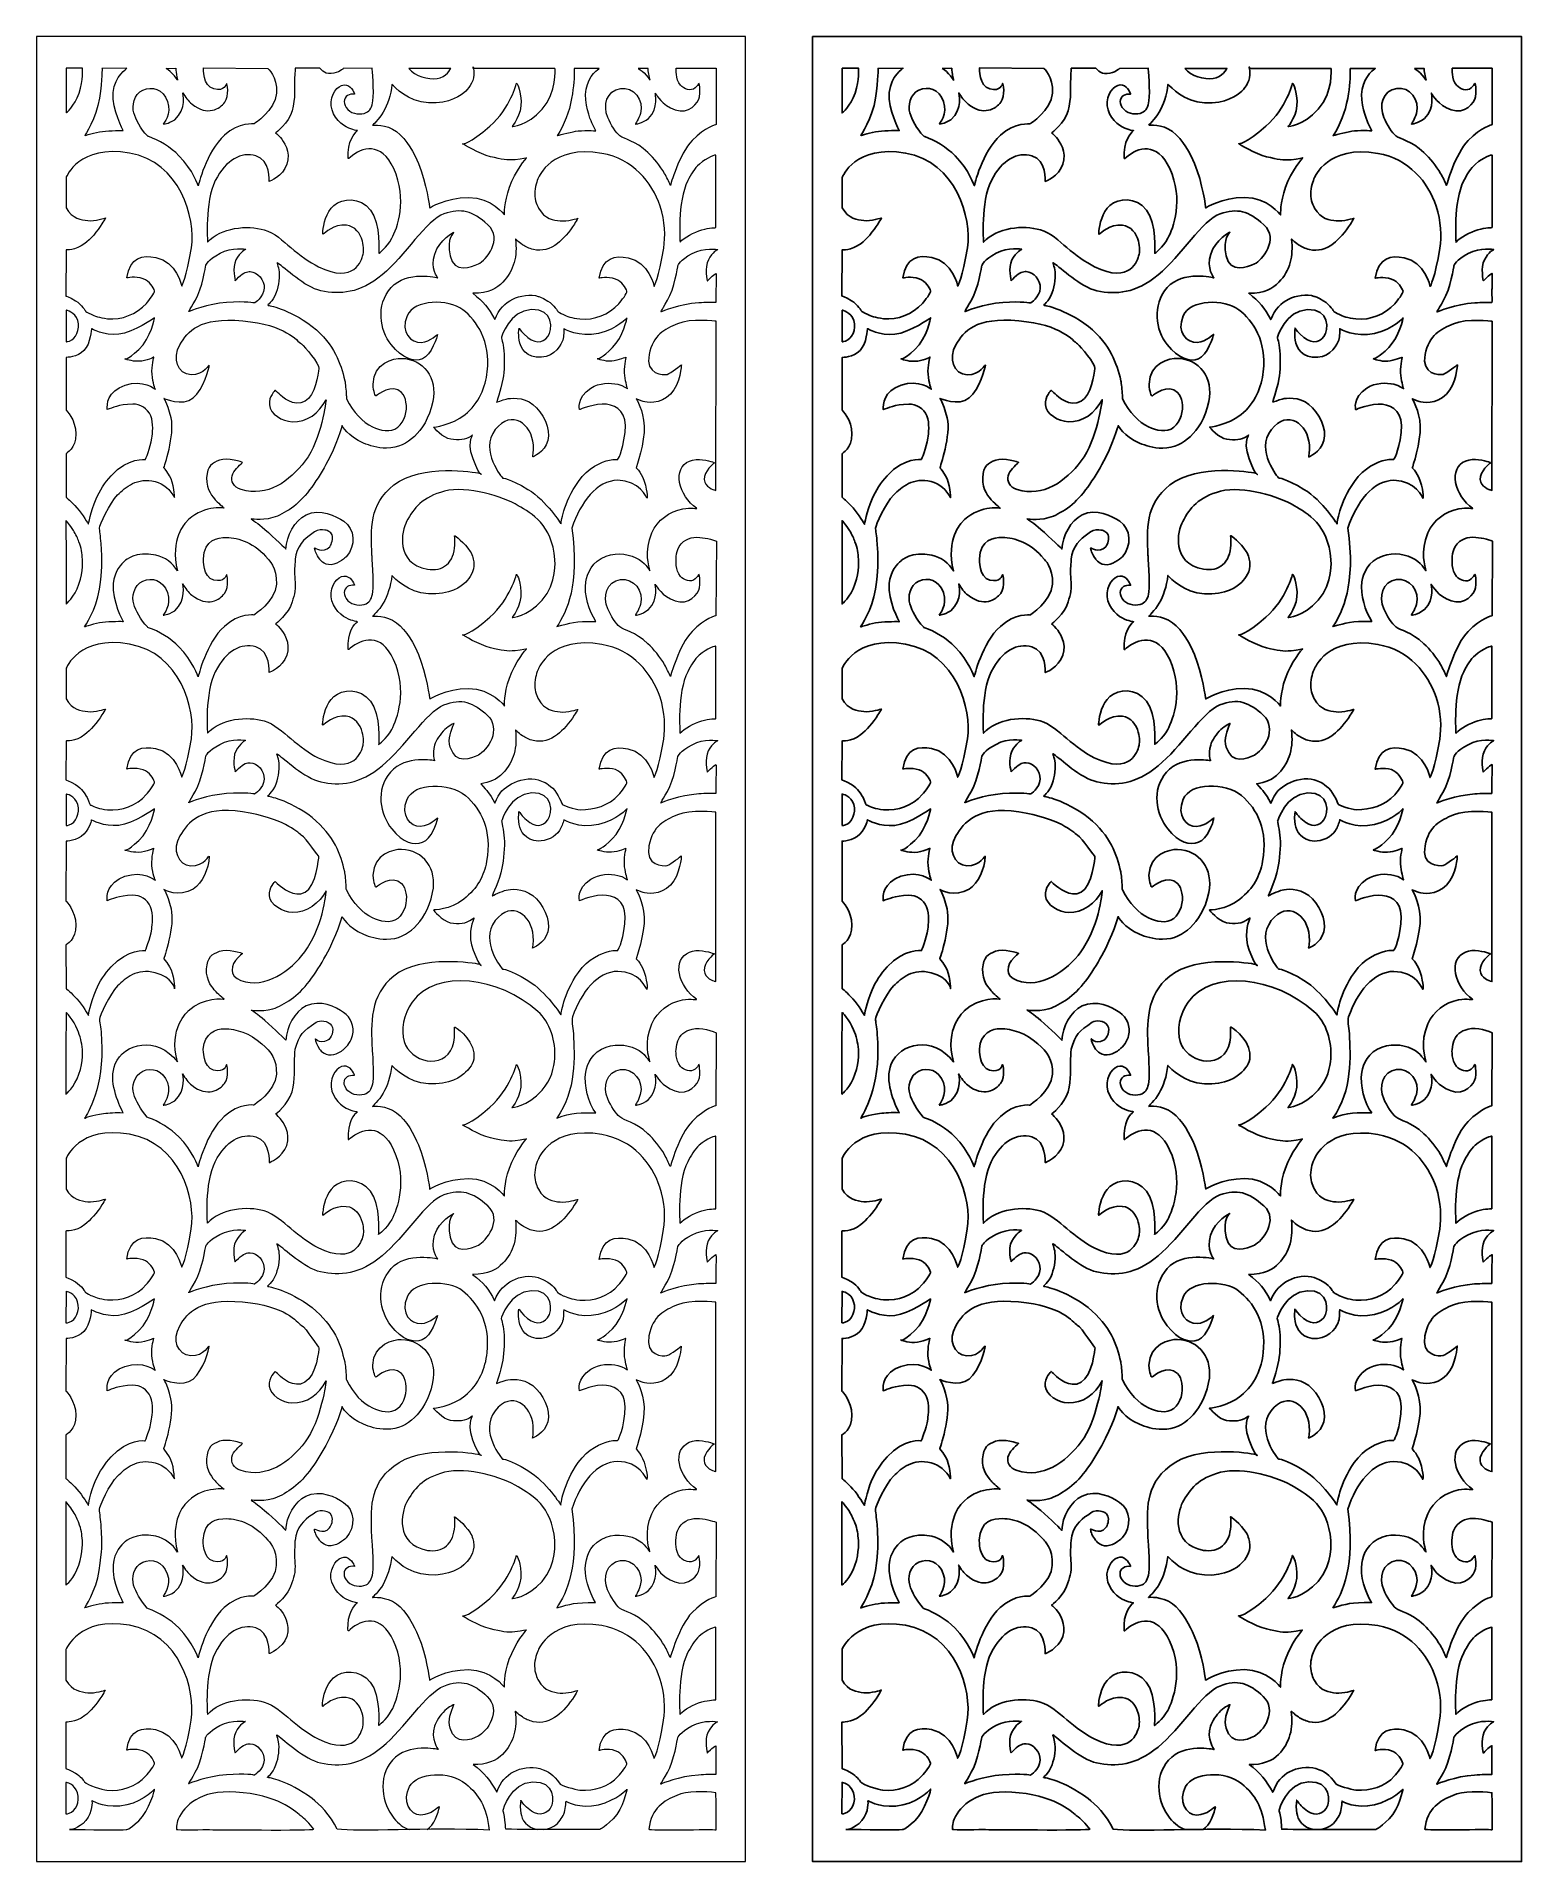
# Model space of a CAD drawing. Header units: centimetres. Extents: x -5.5 to 9.2, y -10.8 to 7.3.
import ezdxf

# ---------------------------------------------------------------- set-up
doc = ezdxf.new("R2010")
doc.units = ezdxf.units.CM
doc.header["$MEASUREMENT"] = 0
doc.layers.add('layer 1', color=7, linetype='Continuous')

msp = doc.modelspace()

# ---------------------------------------------------------------- linework, layer by layer
at = {"layer": 'layer 1', "color": 177, "lineweight": 9}
for points, knots in [([(-5.45825, 7.26808), (-5.45825, 7.26808), (1.54875, 7.26808), (1.54875, 7.26808), (1.54875, 7.26808), (1.54875, 7.26808), (1.54875, -10.76313), (1.54875, -10.76313), (1.54875, -10.76313), (1.54875, -10.76313), (-5.45825, -10.76313), (-5.45825, -10.76313), (-5.45825, -10.76313), (-5.45825, -10.76313), (-5.45825, 7.26808), (-5.45825, 7.26808)], [0, 0, 0, 0, 0.2, 0.2, 0.2, 0.2, 0.4, 0.4, 0.4, 0.4, 0.6, 0.6, 0.6, 0.6, 1, 1, 1, 1]), ([(-5.16589, 6.95393), (-5.16589, 6.95393), (-5.00313, 6.95459), (-5.00313, 6.95459), (-5.00313, 6.95459), (-5.00313, 6.95459), (-4.9927, 6.83992), (-5.0378, 6.70873), (-5.0378, 6.70873), (-5.08289, 6.57754), (-5.1651, 6.51305), (-5.16579, 6.51256), (-5.16579, 6.51256), (-5.16579, 6.51256), (-5.16589, 6.95393), (-5.16589, 6.95393)], [0, 0, 0, 0, 0.2, 0.2, 0.2, 0.2, 0.4, 0.4, 0.4, 0.4, 0.6, 0.6, 0.6, 0.6, 1, 1, 1, 1]), ([(-4.98189, 6.28765), (-4.98261, 6.28882), (-4.86547, 6.4581), (-4.83545, 6.65822), (-4.83545, 6.65822), (-4.80543, 6.85834), (-4.81098, 6.95351), (-4.81098, 6.95351), (-4.81098, 6.95351), (-4.81098, 6.95351), (-4.56402, 6.95387), (-4.56402, 6.95387), (-4.56402, 6.95387), (-4.56402, 6.95387), (-4.68377, 6.88167), (-4.69939, 6.71405), (-4.69939, 6.71405), (-4.715, 6.54644), (-4.60018, 6.33816), (-4.60018, 6.33816), (-4.60018, 6.33816), (-4.60018, 6.33816), (-4.73468, 6.34155), (-4.80673, 6.32966), (-4.80673, 6.32966), (-4.882, 6.32182), (-4.98117, 6.28648), (-4.98189, 6.28765)], [0, 0, 0, 0, 0.125, 0.125, 0.125, 0.125, 0.25, 0.25, 0.25, 0.25, 0.375, 0.375, 0.375, 0.375, 0.5, 0.5, 0.5, 0.5, 0.625, 0.625, 0.625, 0.625, 0.75, 0.75, 0.75, 0.75, 1, 1, 1, 1]), ([(-4.20582, 6.40408), (-4.20582, 6.40408), (-4.11975, 6.50149), (-4.16382, 6.62594), (-4.16382, 6.62594), (-4.2079, 6.75039), (-4.31619, 6.77915), (-4.40658, 6.73916), (-4.40658, 6.73916), (-4.49697, 6.69917), (-4.5172, 6.58105), (-4.49637, 6.51371), (-4.49637, 6.51371), (-4.47554, 6.44636), (-4.43047, 6.36068), (-4.36209, 6.28577), (-4.36209, 6.28577), (-4.35857, 6.2819), (-4.35383, 6.28046), (-4.34907, 6.27884), (-4.34907, 6.27884), (-4.25288, 6.24599), (-4.12991, 6.17204), (-4.04993, 6.0902), (-4.04993, 6.0902), (-3.90938, 5.94639), (-3.85938, 5.79417), (-3.85938, 5.79417), (-3.85938, 5.79417), (-3.85938, 5.79417), (-3.78259, 6.12783), (-3.60071, 6.2923), (-3.60071, 6.2923), (-3.45467, 6.42436), (-3.30846, 6.40409), (-3.30846, 6.40409), (-3.30846, 6.40409), (-3.30846, 6.40409), (-3.09612, 6.5394), (-3.08667, 6.70839), (-3.08667, 6.70839), (-3.07722, 6.87738), (-3.17194, 6.95301), (-3.17194, 6.95301), (-3.17194, 6.95301), (-3.17194, 6.95301), (-3.80838, 6.95792), (-3.80838, 6.95792), (-3.80838, 6.95792), (-3.80838, 6.95792), (-3.81528, 6.77636), (-3.70639, 6.74958), (-3.70639, 6.74958), (-3.5975, 6.72279), (-3.58346, 6.79558), (-3.57905, 6.80431), (-3.57905, 6.80431), (-3.57464, 6.81304), (-3.54936, 6.68199), (-3.59787, 6.6183), (-3.59787, 6.6183), (-3.64638, 6.55462), (-3.76691, 6.47674), (-3.92096, 6.59995), (-3.92096, 6.59995), (-3.95894, 6.63033), (-3.98727, 6.66918), (-4.01298, 6.71115), (-4.01298, 6.71115), (-4.01298, 6.71115), (-3.96979, 6.5493), (-4.09149, 6.44622), (-4.09149, 6.44622), (-4.16152, 6.40016), (-4.20582, 6.40408), (-4.20582, 6.40408)], [0, 0, 0, 0, 0.05, 0.05, 0.05, 0.05, 0.1, 0.1, 0.1, 0.1, 0.15, 0.15, 0.15, 0.15, 0.2, 0.2, 0.2, 0.2, 0.25, 0.25, 0.25, 0.25, 0.3, 0.3, 0.3, 0.3, 0.35, 0.35, 0.35, 0.35, 0.4, 0.4, 0.4, 0.4, 0.45, 0.45, 0.45, 0.45, 0.5, 0.5, 0.5, 0.5, 0.55, 0.55, 0.55, 0.55, 0.6, 0.6, 0.6, 0.6, 0.65, 0.65, 0.65, 0.65, 0.7, 0.7, 0.7, 0.7, 0.75, 0.75, 0.75, 0.75, 0.8, 0.8, 0.8, 0.8, 0.85, 0.85, 0.85, 0.85, 0.9, 0.9, 0.9, 0.9, 1, 1, 1, 1]), ([(-4.17578, 6.95209), (-4.17578, 6.95209), (-4.14178, 6.93024), (-4.11484, 6.90071), (-4.11484, 6.90071), (-4.0879, 6.87119), (-4.06355, 6.8364), (-4.06355, 6.8364), (-4.06355, 6.8364), (-4.06355, 6.8364), (-4.07564, 6.8875), (-4.07885, 6.91669), (-4.07885, 6.91669), (-4.08205, 6.94589), (-4.08169, 6.95396), (-4.08169, 6.95396), (-4.08169, 6.95396), (-4.08169, 6.95396), (-4.17578, 6.95209), (-4.17578, 6.95209)], [0, 0, 0, 0, 0.16666667, 0.16666667, 0.16666667, 0.16666667, 0.33333333, 0.33333333, 0.33333333, 0.33333333, 0.5, 0.5, 0.5, 0.5, 0.66666667, 0.66666667, 0.66666667, 0.66666667, 1, 1, 1, 1]), ([(-3.09451, 6.31492), (-3.09451, 6.31492), (-2.96658, 6.41137), (-2.93166, 6.53441), (-2.93166, 6.53441), (-2.89674, 6.65745), (-2.91109, 6.77487), (-2.90696, 6.85077), (-2.90696, 6.85077), (-2.90282, 6.92667), (-2.90144, 6.95494), (-2.90144, 6.95494), (-2.90144, 6.95494), (-2.90144, 6.95494), (-2.65886, 6.95643), (-2.65886, 6.95643), (-2.65886, 6.95643), (-2.65886, 6.95643), (-2.61855, 6.89555), (-2.54506, 6.90111), (-2.54506, 6.90111), (-2.47157, 6.90666), (-2.4236, 6.95282), (-2.4236, 6.95282), (-2.4236, 6.95282), (-2.4236, 6.95282), (-2.14104, 6.95677), (-2.14104, 6.95677), (-2.14104, 6.95677), (-2.14104, 6.95677), (-2.11991, 6.7187), (-2.13293, 6.63278), (-2.13293, 6.63278), (-2.14198, 6.57305), (-2.16123, 6.53337), (-2.19924, 6.51605), (-2.19924, 6.51605), (-2.25149, 6.49225), (-2.33546, 6.4998), (-2.37961, 6.54541), (-2.37961, 6.54541), (-2.43163, 6.59915), (-2.42556, 6.65822), (-2.38402, 6.68537), (-2.38402, 6.68537), (-2.36582, 6.69727), (-2.34155, 6.70096), (-2.31407, 6.69852), (-2.31407, 6.69852), (-2.31407, 6.69852), (-2.33777, 6.77284), (-2.39593, 6.78772), (-2.39593, 6.78772), (-2.45408, 6.80259), (-2.53447, 6.7348), (-2.54616, 6.6238), (-2.54616, 6.6238), (-2.55786, 6.5128), (-2.4664, 6.4088), (-2.39735, 6.37485), (-2.39735, 6.37485), (-2.3283, 6.34091), (-2.28528, 6.33816), (-2.28528, 6.33816), (-2.28528, 6.33816), (-2.28528, 6.33816), (-2.37331, 6.27246), (-2.3766, 6.12334), (-2.3766, 6.12334), (-2.37825, 6.04859), (-2.38259, 6.05288), (-2.35632, 6.07556), (-2.35632, 6.07556), (-2.24367, 6.17276), (-2.05158, 6.23203), (-1.92782, 5.9634), (-1.92782, 5.9634), (-1.78686, 5.65741), (-1.89451, 5.37001), (-1.94646, 5.27424), (-1.94646, 5.27424), (-1.99842, 5.17848), (-2.07598, 5.12586), (-2.07598, 5.12586), (-2.07598, 5.12586), (-2.07598, 5.12586), (-2.05174, 5.41974), (-2.15743, 5.55346), (-2.15743, 5.55346), (-2.26312, 5.68718), (-2.43409, 5.67265), (-2.51952, 5.59826), (-2.51952, 5.59826), (-2.59523, 5.53235), (-2.62347, 5.40694), (-2.62828, 5.34665), (-2.62828, 5.34665), (-2.62863, 5.34226), (-2.63204, 5.3127), (-2.62788, 5.31488), (-2.62788, 5.31488), (-2.60572, 5.32647), (-2.52198, 5.41604), (-2.3957, 5.40347), (-2.3957, 5.40347), (-2.30948, 5.39489), (-2.25854, 5.32075), (-2.23775, 5.24712), (-2.23775, 5.24712), (-2.22106, 5.18801), (-2.22586, 5.12862), (-2.232, 5.10831), (-2.232, 5.10831), (-2.24578, 5.06269), (-2.31014, 4.81645), (-2.67264, 4.99354), (-2.67264, 4.99354), (-2.75855, 5.03551), (-2.85442, 5.10799), (-2.9443, 5.18308), (-2.9443, 5.18308), (-3.02144, 5.24752), (-3.10868, 5.3296), (-3.20652, 5.35779), (-3.20652, 5.35779), (-3.37511, 5.40635), (-3.63468, 5.38341), (-3.76759, 5.23587), (-3.76759, 5.23587), (-3.76759, 5.23587), (-3.79738, 5.63344), (-3.69077, 5.8438), (-3.69077, 5.8438), (-3.58417, 6.05416), (-3.43528, 6.12957), (-3.29008, 6.08988), (-3.29008, 6.08988), (-3.14487, 6.05019), (-3.15774, 5.83586), (-3.15774, 5.83586), (-3.15774, 5.83586), (-3.15774, 5.83586), (-3.02517, 5.88361), (-2.98379, 6.0061), (-2.98379, 6.0061), (-2.94241, 6.12859), (-3.01704, 6.23511), (-3.04812, 6.27047), (-3.04812, 6.27047), (-3.0792, 6.30583), (-3.09451, 6.31492), (-3.09451, 6.31492)], [0, 0, 0, 0, 0.02564103, 0.02564103, 0.02564103, 0.02564103, 0.05128205, 0.05128205, 0.05128205, 0.05128205, 0.07692308, 0.07692308, 0.07692308, 0.07692308, 0.1025641, 0.1025641, 0.1025641, 0.1025641, 0.12820513, 0.12820513, 0.12820513, 0.12820513, 0.15384615, 0.15384615, 0.15384615, 0.15384615, 0.17948718, 0.17948718, 0.17948718, 0.17948718, 0.20512821, 0.20512821, 0.20512821, 0.20512821, 0.23076923, 0.23076923, 0.23076923, 0.23076923, 0.25641026, 0.25641026, 0.25641026, 0.25641026, 0.28205128, 0.28205128, 0.28205128, 0.28205128, 0.30769231, 0.30769231, 0.30769231, 0.30769231, 0.33333333, 0.33333333, 0.33333333, 0.33333333, 0.35897436, 0.35897436, 0.35897436, 0.35897436, 0.38461538, 0.38461538, 0.38461538, 0.38461538, 0.41025641, 0.41025641, 0.41025641, 0.41025641, 0.43589744, 0.43589744, 0.43589744, 0.43589744, 0.46153846, 0.46153846, 0.46153846, 0.46153846, 0.48717949, 0.48717949, 0.48717949, 0.48717949, 0.51282051, 0.51282051, 0.51282051, 0.51282051, 0.53846154, 0.53846154, 0.53846154, 0.53846154, 0.56410256, 0.56410256, 0.56410256, 0.56410256, 0.58974359, 0.58974359, 0.58974359, 0.58974359, 0.61538462, 0.61538462, 0.61538462, 0.61538462, 0.64102564, 0.64102564, 0.64102564, 0.64102564, 0.66666667, 0.66666667, 0.66666667, 0.66666667, 0.69230769, 0.69230769, 0.69230769, 0.69230769, 0.71794872, 0.71794872, 0.71794872, 0.71794872, 0.74358974, 0.74358974, 0.74358974, 0.74358974, 0.76923077, 0.76923077, 0.76923077, 0.76923077, 0.79487179, 0.79487179, 0.79487179, 0.79487179, 0.82051282, 0.82051282, 0.82051282, 0.82051282, 0.84615385, 0.84615385, 0.84615385, 0.84615385, 0.87179487, 0.87179487, 0.87179487, 0.87179487, 0.8974359, 0.8974359, 0.8974359, 0.8974359, 0.92307692, 0.92307692, 0.92307692, 0.92307692, 0.94871795, 0.94871795, 0.94871795, 0.94871795, 1, 1, 1, 1]), ([(-2.136, 6.3914), (-2.14068, 6.38954), (-2.07187, 6.44849), (-2.03138, 6.52065), (-2.03138, 6.52065), (-1.99088, 6.59281), (-1.95642, 6.68688), (-1.94539, 6.79518), (-1.94539, 6.79518), (-1.91446, 6.76578), (-1.79275, 6.62704), (-1.58383, 6.61348), (-1.58383, 6.61348), (-1.3749, 6.59993), (-1.25533, 6.68846), (-1.21565, 6.72893), (-1.21565, 6.72893), (-1.17597, 6.7694), (-1.12768, 6.83453), (-1.13556, 6.91868), (-1.13556, 6.91868), (-1.14343, 7.00283), (-1.14107, 6.95353), (-1.14107, 6.95353), (-1.14107, 6.95353), (-1.14107, 6.95353), (-0.33449, 6.95315), (-0.33449, 6.95315), (-0.33449, 6.95315), (-0.33449, 6.95315), (-0.30897, 6.71796), (-0.46027, 6.54994), (-0.46027, 6.54994), (-0.61157, 6.38191), (-0.75768, 6.37992), (-0.75768, 6.37992), (-0.75768, 6.37992), (-0.75768, 6.37992), (-0.65962, 6.4939), (-0.66946, 6.63312), (-0.66946, 6.63312), (-0.6793, 6.77234), (-0.71375, 6.80634), (-0.71375, 6.80634), (-0.71375, 6.80634), (-0.71375, 6.80634), (-0.77393, 6.56236), (-0.97704, 6.38228), (-0.97704, 6.38228), (-1.18015, 6.20219), (-1.24651, 6.20799), (-1.24651, 6.20799), (-1.24651, 6.20799), (-1.24651, 6.20799), (-1.08205, 6.10653), (-0.9709, 6.08018), (-0.9709, 6.08018), (-0.85975, 6.05384), (-0.80391, 6.04282), (-0.72756, 6.05107), (-0.72756, 6.05107), (-0.65121, 6.05931), (-0.61467, 6.06932), (-0.61467, 6.06932), (-0.61467, 6.06932), (-0.61467, 6.06932), (-0.7282, 5.93788), (-0.78335, 5.78104), (-0.78335, 5.78104), (-0.8385, 5.62419), (-0.83227, 5.50466), (-0.83227, 5.50466), (-0.83227, 5.50466), (-0.83227, 5.50466), (-0.9611, 5.67804), (-1.18827, 5.67804), (-1.18827, 5.67804), (-1.41543, 5.67804), (-1.5715, 5.5739), (-1.5715, 5.5739), (-1.5715, 5.5739), (-1.5715, 5.5739), (-1.6029, 5.82398), (-1.68324, 6.01278), (-1.68324, 6.01278), (-1.72404, 6.10865), (-1.79843, 6.25302), (-1.89991, 6.32851), (-1.89991, 6.32851), (-2.0031, 6.40526), (-2.1337, 6.39231), (-2.136, 6.3914)], [0, 0, 0, 0, 0.04166667, 0.04166667, 0.04166667, 0.04166667, 0.08333333, 0.08333333, 0.08333333, 0.08333333, 0.125, 0.125, 0.125, 0.125, 0.16666667, 0.16666667, 0.16666667, 0.16666667, 0.20833333, 0.20833333, 0.20833333, 0.20833333, 0.25, 0.25, 0.25, 0.25, 0.29166667, 0.29166667, 0.29166667, 0.29166667, 0.33333333, 0.33333333, 0.33333333, 0.33333333, 0.375, 0.375, 0.375, 0.375, 0.41666667, 0.41666667, 0.41666667, 0.41666667, 0.45833333, 0.45833333, 0.45833333, 0.45833333, 0.5, 0.5, 0.5, 0.5, 0.54166667, 0.54166667, 0.54166667, 0.54166667, 0.58333333, 0.58333333, 0.58333333, 0.58333333, 0.625, 0.625, 0.625, 0.625, 0.66666667, 0.66666667, 0.66666667, 0.66666667, 0.70833333, 0.70833333, 0.70833333, 0.70833333, 0.75, 0.75, 0.75, 0.75, 0.79166667, 0.79166667, 0.79166667, 0.79166667, 0.83333333, 0.83333333, 0.83333333, 0.83333333, 0.875, 0.875, 0.875, 0.875, 0.91666667, 0.91666667, 0.91666667, 0.91666667, 1, 1, 1, 1]), ([(-1.77796, 6.95353), (-1.77796, 6.95353), (-1.36308, 6.95268), (-1.36308, 6.95268), (-1.36308, 6.95268), (-1.36308, 6.95268), (-1.40952, 6.86258), (-1.49927, 6.85323), (-1.49927, 6.85323), (-1.58826, 6.84396), (-1.71984, 6.86985), (-1.77796, 6.95353)], [0, 0, 0, 0, 0.25, 0.25, 0.25, 0.25, 0.5, 0.5, 0.5, 0.5, 1, 1, 1, 1]), ([(-0.14318, 6.95221), (-0.14318, 6.95221), (0.10258, 6.95293), (0.10258, 6.95293), (0.10258, 6.95293), (0.10258, 6.95293), (-0.00186, 6.88476), (-0.02607, 6.74679), (-0.02607, 6.74679), (-0.05028, 6.60883), (0.01427, 6.45154), (0.03158, 6.41486), (0.03158, 6.41486), (0.04888, 6.37819), (0.06817, 6.33627), (0.06817, 6.33627), (0.06817, 6.33627), (0.06817, 6.33627), (-0.06678, 6.34319), (-0.12981, 6.33206), (-0.12981, 6.33206), (-0.19284, 6.32094), (-0.31353, 6.28739), (-0.31353, 6.28739), (-0.31353, 6.28739), (-0.24012, 6.39988), (-0.19352, 6.52202), (-0.16921, 6.65686), (-0.16921, 6.65686), (-0.14756, 6.77699), (-0.14238, 6.86183), (-0.14318, 6.95221)], [0, 0, 0, 0, 0.11111111, 0.11111111, 0.11111111, 0.11111111, 0.22222222, 0.22222222, 0.22222222, 0.22222222, 0.33333333, 0.33333333, 0.33333333, 0.33333333, 0.44444444, 0.44444444, 0.44444444, 0.44444444, 0.55555556, 0.55555556, 0.55555556, 0.55555556, 0.66666667, 0.66666667, 0.66666667, 0.66666667, 0.77777778, 0.77777778, 0.77777778, 0.77777778, 1, 1, 1, 1]), ([(0.46134, 6.40286), (0.46134, 6.40286), (0.49421, 6.45191), (0.51045, 6.50793), (0.51045, 6.50793), (0.54871, 6.63984), (0.44052, 6.77365), (0.31534, 6.75508), (0.31534, 6.75508), (0.17481, 6.73424), (0.13747, 6.58608), (0.18846, 6.46653), (0.18846, 6.46653), (0.21813, 6.39696), (0.27061, 6.31499), (0.30695, 6.28655), (0.30695, 6.28655), (0.3549, 6.24902), (0.45476, 6.24297), (0.58492, 6.12063), (0.58492, 6.12063), (0.64501, 6.06414), (0.70344, 5.99231), (0.74927, 5.91496), (0.74927, 5.91496), (0.77208, 5.87647), (0.78942, 5.83508), (0.80696, 5.79658), (0.80696, 5.79658), (0.80696, 5.79658), (0.89319, 6.1092), (1.02256, 6.242), (1.02256, 6.242), (1.15192, 6.3748), (1.25796, 6.3977), (1.25796, 6.3977), (1.25796, 6.3977), (1.25796, 6.3977), (1.25796, 6.95409), (1.25796, 6.95409), (1.25796, 6.95409), (1.25796, 6.95409), (0.8635, 6.95409), (0.8635, 6.95409), (0.8635, 6.95409), (0.8635, 6.95409), (0.85424, 6.84434), (0.90723, 6.786), (0.90723, 6.786), (0.94118, 6.74864), (1.007, 6.72302), (1.05191, 6.76005), (1.05191, 6.76005), (1.09123, 6.79247), (1.08865, 6.82387), (1.09406, 6.79066), (1.09406, 6.79066), (1.09805, 6.76614), (1.10132, 6.71715), (1.09438, 6.6735), (1.09438, 6.6735), (1.08461, 6.61211), (0.98808, 6.49581), (0.85323, 6.54385), (0.85323, 6.54385), (0.71838, 6.59189), (0.67518, 6.68622), (0.65637, 6.70855), (0.65637, 6.70855), (0.65637, 6.70855), (0.6956, 6.56019), (0.59112, 6.45846), (0.59112, 6.45846), (0.5219, 6.40448), (0.46134, 6.40286), (0.46134, 6.40286)], [0, 0, 0, 0, 0.05, 0.05, 0.05, 0.05, 0.1, 0.1, 0.1, 0.1, 0.15, 0.15, 0.15, 0.15, 0.2, 0.2, 0.2, 0.2, 0.25, 0.25, 0.25, 0.25, 0.3, 0.3, 0.3, 0.3, 0.35, 0.35, 0.35, 0.35, 0.4, 0.4, 0.4, 0.4, 0.45, 0.45, 0.45, 0.45, 0.5, 0.5, 0.5, 0.5, 0.55, 0.55, 0.55, 0.55, 0.6, 0.6, 0.6, 0.6, 0.65, 0.65, 0.65, 0.65, 0.7, 0.7, 0.7, 0.7, 0.75, 0.75, 0.75, 0.75, 0.8, 0.8, 0.8, 0.8, 0.85, 0.85, 0.85, 0.85, 0.9, 0.9, 0.9, 0.9, 1, 1, 1, 1]), ([(0.48959, 6.95311), (0.48959, 6.95311), (0.58573, 6.95323), (0.58573, 6.95323), (0.58573, 6.95323), (0.58573, 6.95323), (0.59032, 6.91001), (0.59264, 6.89748), (0.59264, 6.89748), (0.59496, 6.88495), (0.60512, 6.83859), (0.60512, 6.83609), (0.60512, 6.83609), (0.60512, 6.83358), (0.57401, 6.88339), (0.54732, 6.90782), (0.54732, 6.90782), (0.52063, 6.93225), (0.48959, 6.95311), (0.48959, 6.95311)], [0, 0, 0, 0, 0.16666667, 0.16666667, 0.16666667, 0.16666667, 0.33333333, 0.33333333, 0.33333333, 0.33333333, 0.5, 0.5, 0.5, 0.5, 0.66666667, 0.66666667, 0.66666667, 0.66666667, 1, 1, 1, 1]), ([(-4.29069, 4.7546), (-4.28515, 4.73884), (-4.34771, 4.65821), (-4.37248, 4.63076), (-4.37248, 4.63076), (-4.46969, 4.52308), (-4.6143, 4.46639), (-4.75579, 4.48022), (-4.75579, 4.48022), (-4.83739, 4.48819), (-4.88707, 4.50841), (-4.9188, 4.52374), (-4.9188, 4.52374), (-4.95311, 4.54032), (-4.97373, 4.5532), (-4.97373, 4.5532), (-4.97373, 4.5532), (-4.97373, 4.5532), (-5.00927, 4.61803), (-5.07299, 4.65772), (-5.07299, 4.65772), (-5.13671, 4.69741), (-5.16734, 4.7027), (-5.16734, 4.7027), (-5.16734, 4.7027), (-5.16734, 4.7027), (-5.16589, 5.15914), (-5.16589, 5.15914), (-5.16589, 5.15914), (-5.16588, 5.16336), (-5.07821, 5.14739), (-4.97882, 5.22319), (-4.97882, 5.22319), (-4.92866, 5.26145), (-4.85612, 5.34337), (-4.8109, 5.41725), (-4.8109, 5.41725), (-4.79824, 5.43793), (-4.78429, 5.45727), (-4.77655, 5.47528), (-4.77655, 5.47528), (-4.77655, 5.47528), (-4.88244, 5.4416), (-4.94984, 5.44954), (-4.94984, 5.44954), (-5.01723, 5.45748), (-5.10216, 5.46577), (-5.16491, 5.57472), (-5.16491, 5.57472), (-5.16507, 5.59816), (-5.16487, 5.83945), (-5.16505, 5.87658), (-5.16505, 5.87658), (-5.16505, 5.87658), (-5.03686, 6.2043), (-4.53842, 6.11619), (-4.53842, 6.11619), (-4.03997, 6.02809), (-3.88071, 5.47666), (-3.92727, 5.18031), (-3.92727, 5.18031), (-3.97383, 4.88395), (-4.02233, 4.80175), (-4.02233, 4.80175), (-4.02233, 4.80175), (-4.02233, 4.80175), (-4.07306, 5.04463), (-4.28037, 5.08511), (-4.28037, 5.08511), (-4.40488, 5.10942), (-4.53597, 5.09391), (-4.56488, 4.88271), (-4.56488, 4.88271), (-4.56488, 4.88271), (-4.48262, 4.90178), (-4.40432, 4.87459), (-4.40432, 4.87459), (-4.33708, 4.85124), (-4.30288, 4.78929), (-4.29069, 4.7546)], [0, 0, 0, 0, 0.04761905, 0.04761905, 0.04761905, 0.04761905, 0.0952381, 0.0952381, 0.0952381, 0.0952381, 0.14285714, 0.14285714, 0.14285714, 0.14285714, 0.19047619, 0.19047619, 0.19047619, 0.19047619, 0.23809524, 0.23809524, 0.23809524, 0.23809524, 0.28571429, 0.28571429, 0.28571429, 0.28571429, 0.33333333, 0.33333333, 0.33333333, 0.33333333, 0.38095238, 0.38095238, 0.38095238, 0.38095238, 0.42857143, 0.42857143, 0.42857143, 0.42857143, 0.47619048, 0.47619048, 0.47619048, 0.47619048, 0.52380952, 0.52380952, 0.52380952, 0.52380952, 0.57142857, 0.57142857, 0.57142857, 0.57142857, 0.61904762, 0.61904762, 0.61904762, 0.61904762, 0.66666667, 0.66666667, 0.66666667, 0.66666667, 0.71428571, 0.71428571, 0.71428571, 0.71428571, 0.76190476, 0.76190476, 0.76190476, 0.76190476, 0.80952381, 0.80952381, 0.80952381, 0.80952381, 0.85714286, 0.85714286, 0.85714286, 0.85714286, 0.9047619, 0.9047619, 0.9047619, 0.9047619, 1, 1, 1, 1]), ([(0.37771, 4.75149), (0.38325, 4.73573), (0.32069, 4.6551), (0.29591, 4.62765), (0.29591, 4.62765), (0.1987, 4.51997), (0.0541, 4.46328), (-0.0874, 4.47711), (-0.0874, 4.47711), (-0.16899, 4.48508), (-0.21868, 4.50531), (-0.25041, 4.52064), (-0.25041, 4.52064), (-0.28471, 4.53721), (-0.30534, 4.55009), (-0.30534, 4.55009), (-0.30534, 4.55009), (-0.30534, 4.55009), (-0.34087, 4.61492), (-0.40459, 4.65461), (-0.40459, 4.65461), (-0.46831, 4.6943), (-0.49895, 4.69959), (-0.49895, 4.69959), (-0.49895, 4.69959), (-0.57163, 4.72643), (-0.6834, 4.70848), (-0.7514, 4.6724), (-0.7514, 4.6724), (-0.82685, 4.63237), (-0.88805, 4.57907), (-0.9293, 4.47125), (-0.9293, 4.47125), (-0.99067, 4.59016), (-1.04041, 4.64703), (-1.1465, 4.73125), (-1.1465, 4.73125), (-0.9888, 4.73103), (-0.90908, 4.77897), (-0.84957, 4.84062), (-0.84957, 4.84062), (-0.73879, 4.95537), (-0.70326, 5.10029), (-0.72464, 5.26535), (-0.72464, 5.26535), (-0.72594, 5.27541), (-0.70198, 5.23963), (-0.65433, 5.21039), (-0.65433, 5.21039), (-0.62349, 5.19145), (-0.59087, 5.17353), (-0.54765, 5.16337), (-0.54765, 5.16337), (-0.4621, 5.14325), (-0.38185, 5.16752), (-0.30906, 5.22303), (-0.30906, 5.22303), (-0.2589, 5.26129), (-0.18772, 5.34026), (-0.1425, 5.41414), (-0.1425, 5.41414), (-0.12984, 5.43482), (-0.1159, 5.45416), (-0.10815, 5.47217), (-0.10815, 5.47217), (-0.10815, 5.47217), (-0.21405, 5.43849), (-0.28144, 5.44643), (-0.28144, 5.44643), (-0.34884, 5.45437), (-0.43376, 5.46266), (-0.49651, 5.57161), (-0.49651, 5.57161), (-0.50824, 5.594), (-0.53404, 5.64707), (-0.53403, 5.71212), (-0.53403, 5.71212), (-0.53403, 5.78243), (-0.51113, 5.84242), (-0.49666, 5.87347), (-0.49666, 5.87347), (-0.49666, 5.87347), (-0.36846, 6.20119), (0.12998, 6.11308), (0.12998, 6.11308), (0.43761, 6.05871), (0.62426, 5.83037), (0.70484, 5.59191), (0.70484, 5.59191), (0.75482, 5.44401), (0.75895, 5.29064), (0.74112, 5.1772), (0.74112, 5.1772), (0.69456, 4.88084), (0.64607, 4.79864), (0.64607, 4.79864), (0.64607, 4.79864), (0.64607, 4.79864), (0.59534, 5.04152), (0.38802, 5.082), (0.38802, 5.082), (0.26351, 5.10632), (0.13242, 5.0908), (0.10351, 4.8796), (0.10351, 4.8796), (0.10351, 4.8796), (0.18578, 4.89867), (0.26408, 4.87148), (0.26408, 4.87148), (0.33131, 4.84813), (0.36552, 4.78618), (0.37771, 4.75149)], [0, 0, 0, 0, 0.03448276, 0.03448276, 0.03448276, 0.03448276, 0.06896552, 0.06896552, 0.06896552, 0.06896552, 0.10344828, 0.10344828, 0.10344828, 0.10344828, 0.13793103, 0.13793103, 0.13793103, 0.13793103, 0.17241379, 0.17241379, 0.17241379, 0.17241379, 0.20689655, 0.20689655, 0.20689655, 0.20689655, 0.24137931, 0.24137931, 0.24137931, 0.24137931, 0.27586207, 0.27586207, 0.27586207, 0.27586207, 0.31034483, 0.31034483, 0.31034483, 0.31034483, 0.34482759, 0.34482759, 0.34482759, 0.34482759, 0.37931034, 0.37931034, 0.37931034, 0.37931034, 0.4137931, 0.4137931, 0.4137931, 0.4137931, 0.44827586, 0.44827586, 0.44827586, 0.44827586, 0.48275862, 0.48275862, 0.48275862, 0.48275862, 0.51724138, 0.51724138, 0.51724138, 0.51724138, 0.55172414, 0.55172414, 0.55172414, 0.55172414, 0.5862069, 0.5862069, 0.5862069, 0.5862069, 0.62068966, 0.62068966, 0.62068966, 0.62068966, 0.65517241, 0.65517241, 0.65517241, 0.65517241, 0.68965517, 0.68965517, 0.68965517, 0.68965517, 0.72413793, 0.72413793, 0.72413793, 0.72413793, 0.75862069, 0.75862069, 0.75862069, 0.75862069, 0.79310345, 0.79310345, 0.79310345, 0.79310345, 0.82758621, 0.82758621, 0.82758621, 0.82758621, 0.86206897, 0.86206897, 0.86206897, 0.86206897, 0.89655172, 0.89655172, 0.89655172, 0.89655172, 0.93103448, 0.93103448, 0.93103448, 0.93103448, 1, 1, 1, 1]), ([(1.25727, 5.38021), (1.25727, 5.37856), (1.19229, 5.38043), (1.11827, 5.35852), (1.11827, 5.35852), (1.03798, 5.33476), (0.94653, 5.28536), (0.90212, 5.23606), (0.90212, 5.23606), (0.90212, 5.23606), (0.87233, 5.63363), (0.97893, 5.84398), (0.97893, 5.84398), (1.00827, 5.90186), (1.04564, 5.96663), (1.0933, 6.00824), (1.0933, 6.00824), (1.17014, 6.07533), (1.25726, 6.10255), (1.25726, 6.0958), (1.25726, 6.0958), (1.25726, 6.0958), (1.25727, 5.38021), (1.25727, 5.38021)], [0, 0, 0, 0, 0.14285714, 0.14285714, 0.14285714, 0.14285714, 0.28571429, 0.28571429, 0.28571429, 0.28571429, 0.42857143, 0.42857143, 0.42857143, 0.42857143, 0.57142857, 0.57142857, 0.57142857, 0.57142857, 0.71428571, 0.71428571, 0.71428571, 0.71428571, 1, 1, 1, 1]), ([(-2.39629, 2.12779), (-2.39629, 2.12779), (-2.47222, 2.0548), (-2.5457, 2.04924), (-2.5457, 2.04924), (-2.61919, 2.04369), (-2.6595, 2.10457), (-2.6595, 2.10457), (-2.6595, 2.10457), (-2.69239, 2.14813), (-2.70544, 2.18102), (-2.71039, 2.21317), (-2.71039, 2.21317), (-2.71255, 2.2272), (-2.62625, 2.15069), (-2.56063, 2.22748), (-2.56063, 2.22748), (-2.54064, 2.25087), (-2.52419, 2.30668), (-2.5374, 2.34343), (-2.5374, 2.34343), (-2.54869, 2.37485), (-2.58783, 2.38952), (-2.59671, 2.38946), (-2.59671, 2.38946), (-2.60947, 2.38939), (-2.64411, 2.40307), (-2.68352, 2.3889), (-2.68352, 2.3889), (-2.70219, 2.38218), (-2.71758, 2.3657), (-2.73779, 2.35297), (-2.73779, 2.35297), (-2.80998, 2.3075), (-2.88818, 2.22995), (-2.90209, 2.10308), (-2.90209, 2.10308), (-2.90209, 2.10308), (-2.90346, 2.0748), (-2.9076, 1.99891), (-2.9076, 1.99891), (-2.91057, 1.94435), (-2.89572, 1.86984), (-2.90475, 1.78572), (-2.90475, 1.78572), (-2.90828, 1.7528), (-2.92248, 1.71715), (-2.9323, 1.68255), (-2.9323, 1.68255), (-2.96723, 1.55951), (-3.09515, 1.46306), (-3.09515, 1.46306), (-3.09515, 1.46306), (-3.09515, 1.46306), (-3.07985, 1.45397), (-3.04877, 1.4186), (-3.04877, 1.4186), (-3.01769, 1.38324), (-2.94305, 1.27672), (-2.98443, 1.15423), (-2.98443, 1.15423), (-3.02582, 1.03174), (-3.15838, 0.98399), (-3.15838, 0.98399), (-3.15838, 0.98399), (-3.15838, 0.98399), (-3.14552, 1.19832), (-3.29072, 1.23801), (-3.29072, 1.23801), (-3.43593, 1.2777), (-3.58481, 1.20229), (-3.69142, 0.99193), (-3.69142, 0.99193), (-3.79802, 0.78157), (-3.76823, 0.38401), (-3.76823, 0.38401), (-3.76823, 0.38401), (-3.63532, 0.53154), (-3.37575, 0.55448), (-3.20717, 0.50593), (-3.20717, 0.50593), (-3.10933, 0.47773), (-3.02209, 0.39566), (-2.94495, 0.33121), (-2.94495, 0.33121), (-2.85507, 0.25612), (-2.75919, 0.18364), (-2.67328, 0.14167), (-2.67328, 0.14167), (-2.31078, -0.03542), (-2.24642, 0.21082), (-2.23264, 0.25644), (-2.23264, 0.25644), (-2.22651, 0.27676), (-2.22171, 0.33615), (-2.23839, 0.39526), (-2.23839, 0.39526), (-2.25918, 0.46889), (-2.31013, 0.54303), (-2.39634, 0.55161), (-2.39634, 0.55161), (-2.52262, 0.56418), (-2.60637, 0.4746), (-2.62852, 0.46301), (-2.62852, 0.46301), (-2.63269, 0.46084), (-2.62927, 0.49039), (-2.62893, 0.49479), (-2.62893, 0.49479), (-2.62412, 0.55507), (-2.59587, 0.68048), (-2.52017, 0.7464), (-2.52017, 0.7464), (-2.43474, 0.82078), (-2.26377, 0.83531), (-2.15807, 0.70159), (-2.15807, 0.70159), (-2.05238, 0.56787), (-2.07662, 0.27399), (-2.07662, 0.27399), (-2.07662, 0.27399), (-2.07662, 0.27399), (-1.99906, 0.32661), (-1.94711, 0.42238), (-1.94711, 0.42238), (-1.89515, 0.51814), (-1.7875, 0.80555), (-1.92847, 1.11154), (-1.92847, 1.11154), (-2.05222, 1.38016), (-2.24432, 1.3209), (-2.35696, 1.22369), (-2.35696, 1.22369), (-2.38323, 1.20102), (-2.37889, 1.19672), (-2.37724, 1.27148), (-2.37724, 1.27148), (-2.37395, 1.4206), (-2.28592, 1.48629), (-2.28592, 1.48629), (-2.28592, 1.48629), (-2.28592, 1.48629), (-2.32895, 1.48904), (-2.39799, 1.52299), (-2.39799, 1.52299), (-2.46704, 1.55694), (-2.5585, 1.66093), (-2.54681, 1.77193), (-2.54681, 1.77193), (-2.53512, 1.88293), (-2.45472, 1.95073), (-2.39657, 1.93585), (-2.39657, 1.93585), (-2.33842, 1.92097), (-2.31472, 1.84666), (-2.31472, 1.84666), (-2.31472, 1.84666), (-2.34219, 1.84909), (-2.36647, 1.8454), (-2.38467, 1.83351), (-2.38467, 1.83351), (-2.4262, 1.80636), (-2.43227, 1.74729), (-2.38025, 1.69354), (-2.38025, 1.69354), (-2.3361, 1.64794), (-2.25214, 1.64039), (-2.19989, 1.66419), (-2.19989, 1.66419), (-2.16187, 1.6815), (-2.14262, 1.72119), (-2.13357, 1.78092), (-2.13357, 1.78092), (-2.12056, 1.86683), (-2.14305, 2.14475), (-2.14305, 2.14475), (-2.14305, 2.14475), (-2.15172, 2.39831), (-2.17395, 2.64469), (-1.92624, 2.83725), (-1.92624, 2.83725), (-1.65054, 3.05158), (-1.12608, 2.96161), (-1.08319, 2.95367), (-1.08319, 2.95367), (-1.0403, 2.94574), (-1.06604, 2.88885), (-1.14323, 3.09391), (-1.14323, 3.09391), (-1.22043, 3.29898), (-1.10823, 3.36102), (-1.16337, 3.32084), (-1.16337, 3.32084), (-1.2185, 3.28066), (-1.28742, 3.27768), (-1.3646, 3.2881), (-1.3646, 3.2881), (-1.44179, 3.29852), (-1.53453, 3.40872), (-1.53453, 3.40872), (-1.53453, 3.40872), (-1.53453, 3.40872), (-1.35523, 3.42572), (-1.22246, 3.53239), (-1.22246, 3.53239), (-1.08375, 3.64384), (-1.01892, 3.80861), (-1.00301, 3.9564), (-1.00301, 3.9564), (-0.96992, 4.26358), (-1.10446, 4.45885), (-1.24561, 4.56838), (-1.24561, 4.56838), (-1.38676, 4.67792), (-1.72606, 4.67311), (-1.79524, 4.50749), (-1.79524, 4.50749), (-1.86442, 4.34188), (-1.75524, 4.24047), (-1.65695, 4.24543), (-1.65695, 4.24543), (-1.55866, 4.25039), (-1.48976, 4.33866), (-1.49344, 4.32379), (-1.49344, 4.32379), (-1.49711, 4.30891), (-1.55682, 4.11749), (-1.64409, 4.08377), (-1.64409, 4.08377), (-1.73136, 4.05005), (-1.84025, 4.084), (-1.95302, 4.22407), (-1.95302, 4.22407), (-2.0658, 4.36415), (-2.10701, 4.61465), (-1.95263, 4.78814), (-1.95263, 4.78814), (-1.79824, 4.96163), (-1.49146, 4.88419), (-1.49146, 4.88419), (-1.49146, 4.88419), (-1.49146, 4.88419), (-1.56866, 4.97404), (-1.52254, 5.11909), (-1.52254, 5.11909), (-1.47642, 5.26414), (-1.33305, 5.33342), (-1.33305, 5.33342), (-1.33305, 5.33342), (-1.33305, 5.33342), (-1.40825, 5.27821), (-1.36915, 5.0996), (-1.36915, 5.0996), (-1.33005, 4.921), (-1.16274, 4.9877), (-1.08998, 5.02103), (-1.08998, 5.02103), (-1.01723, 5.05435), (-0.84179, 5.26763), (-0.99742, 5.40787), (-0.99742, 5.40787), (-1.15304, 5.5481), (-1.25884, 5.57327), (-1.43087, 5.51612), (-1.43087, 5.51612), (-1.6029, 5.45897), (-1.81964, 5.09563), (-2.04204, 4.91306), (-2.04204, 4.91306), (-2.26445, 4.73048), (-2.45744, 4.71461), (-2.6486, 4.75628), (-2.6486, 4.75628), (-2.80651, 4.79071), (-3.01209, 4.98596), (-3.06964, 5.02612), (-3.06964, 5.02612), (-3.08176, 5.03457), (-3.08351, 5.03712), (-3.08111, 5.02878), (-3.08111, 5.02878), (-3.06925, 4.98753), (-3.05241, 4.95367), (-3.06253, 4.85178), (-3.06253, 4.85178), (-3.06638, 4.81313), (-3.07674, 4.77412), (-3.08959, 4.73784), (-3.08959, 4.73784), (-3.12422, 4.64002), (-3.18222, 4.61569), (-3.17211, 4.61276), (-3.17211, 4.61276), (-3.16024, 4.60932), (-2.97839, 4.58611), (-2.73211, 4.40408), (-2.73211, 4.40408), (-2.50812, 4.21432), (-2.4532, 4.04467), (-2.41127, 3.86754), (-2.41127, 3.86754), (-2.40492, 3.84073), (-2.39986, 3.76995), (-2.39627, 3.72539), (-2.39627, 3.72539), (-2.39492, 3.70862), (-2.3972, 3.69503), (-2.39453, 3.68978), (-2.39453, 3.68978), (-2.32363, 3.55016), (-2.23649, 3.4594), (-2.13692, 3.41179), (-2.13692, 3.41179), (-2.06389, 3.37687), (-1.95653, 3.35035), (-1.88774, 3.40689), (-1.88774, 3.40689), (-1.81975, 3.4628), (-1.78997, 3.56749), (-1.80643, 3.65491), (-1.80643, 3.65491), (-1.81338, 3.69181), (-1.82644, 3.72914), (-1.84992, 3.75162), (-1.84992, 3.75162), (-1.94719, 3.84476), (-2.08446, 3.73033), (-2.09965, 3.71806), (-2.09965, 3.71806), (-2.10683, 3.71227), (-2.11166, 3.72222), (-2.11776, 3.74392), (-2.11776, 3.74392), (-2.12332, 3.76368), (-2.13364, 3.79287), (-2.13237, 3.83433), (-2.13237, 3.83433), (-2.126, 4.04359), (-1.9286, 4.08962), (-1.85139, 4.08817), (-1.85139, 4.08817), (-1.63431, 4.08408), (-1.4933, 3.89386), (-1.54225, 3.66232), (-1.54225, 3.66232), (-1.57873, 3.48974), (-1.64845, 3.38739), (-1.72283, 3.31705), (-1.72283, 3.31705), (-1.79721, 3.24672), (-1.881, 3.20163), (-1.99758, 3.20096), (-1.99758, 3.20096), (-2.09213, 3.20042), (-2.16615, 3.22628), (-2.22642, 3.25103), (-2.22642, 3.25103), (-2.38351, 3.31553), (-2.43652, 3.42425), (-2.43652, 3.42425), (-2.43652, 3.42425), (-2.43652, 3.42425), (-2.4913, 3.23349), (-2.59753, 3.04065), (-2.59753, 3.04065), (-2.69733, 2.85949), (-2.81637, 2.69243), (-2.93927, 2.60866), (-2.93927, 2.60866), (-3.00112, 2.5665), (-3.06449, 2.52984), (-3.12197, 2.51418), (-3.12197, 2.51418), (-3.24843, 2.47971), (-3.34638, 2.50497), (-3.3369, 2.50088), (-3.3369, 2.50088), (-3.33135, 2.49849), (-3.26809, 2.45608), (-3.20222, 2.39874), (-3.20222, 2.39874), (-3.10444, 2.31362), (-2.99313, 2.20316), (-2.99313, 2.20316), (-2.99313, 2.20316), (-2.98661, 2.33693), (-2.90625, 2.48587), (-2.79378, 2.5412), (-2.79378, 2.5412), (-2.6544, 2.60977), (-2.49808, 2.52957), (-2.42183, 2.4779), (-2.42183, 2.4779), (-2.30957, 2.40182), (-2.30145, 2.23828), (-2.39623, 2.12786)], [0, 0, 0, 0, 0.01, 0.01, 0.01, 0.01, 0.02, 0.02, 0.02, 0.02, 0.03, 0.03, 0.03, 0.03, 0.04, 0.04, 0.04, 0.04, 0.05, 0.05, 0.05, 0.05, 0.06, 0.06, 0.06, 0.06, 0.07, 0.07, 0.07, 0.07, 0.08, 0.08, 0.08, 0.08, 0.09, 0.09, 0.09, 0.09, 0.1, 0.1, 0.1, 0.1, 0.11, 0.11, 0.11, 0.11, 0.12, 0.12, 0.12, 0.12, 0.13, 0.13, 0.13, 0.13, 0.14, 0.14, 0.14, 0.14, 0.15, 0.15, 0.15, 0.15, 0.16, 0.16, 0.16, 0.16, 0.17, 0.17, 0.17, 0.17, 0.18, 0.18, 0.18, 0.18, 0.19, 0.19, 0.19, 0.19, 0.2, 0.2, 0.2, 0.2, 0.21, 0.21, 0.21, 0.21, 0.22, 0.22, 0.22, 0.22, 0.23, 0.23, 0.23, 0.23, 0.24, 0.24, 0.24, 0.24, 0.25, 0.25, 0.25, 0.25, 0.26, 0.26, 0.26, 0.26, 0.27, 0.27, 0.27, 0.27, 0.28, 0.28, 0.28, 0.28, 0.29, 0.29, 0.29, 0.29, 0.3, 0.3, 0.3, 0.3, 0.31, 0.31, 0.31, 0.31, 0.32, 0.32, 0.32, 0.32, 0.33, 0.33, 0.33, 0.33, 0.34, 0.34, 0.34, 0.34, 0.35, 0.35, 0.35, 0.35, 0.36, 0.36, 0.36, 0.36, 0.37, 0.37, 0.37, 0.37, 0.38, 0.38, 0.38, 0.38, 0.39, 0.39, 0.39, 0.39, 0.4, 0.4, 0.4, 0.4, 0.41, 0.41, 0.41, 0.41, 0.42, 0.42, 0.42, 0.42, 0.43, 0.43, 0.43, 0.43, 0.44, 0.44, 0.44, 0.44, 0.45, 0.45, 0.45, 0.45, 0.46, 0.46, 0.46, 0.46, 0.47, 0.47, 0.47, 0.47, 0.48, 0.48, 0.48, 0.48, 0.49, 0.49, 0.49, 0.49, 0.5, 0.5, 0.5, 0.5, 0.51, 0.51, 0.51, 0.51, 0.52, 0.52, 0.52, 0.52, 0.53, 0.53, 0.53, 0.53, 0.54, 0.54, 0.54, 0.54, 0.55, 0.55, 0.55, 0.55, 0.56, 0.56, 0.56, 0.56, 0.57, 0.57, 0.57, 0.57, 0.58, 0.58, 0.58, 0.58, 0.59, 0.59, 0.59, 0.59, 0.6, 0.6, 0.6, 0.6, 0.61, 0.61, 0.61, 0.61, 0.62, 0.62, 0.62, 0.62, 0.63, 0.63, 0.63, 0.63, 0.64, 0.64, 0.64, 0.64, 0.65, 0.65, 0.65, 0.65, 0.66, 0.66, 0.66, 0.66, 0.67, 0.67, 0.67, 0.67, 0.68, 0.68, 0.68, 0.68, 0.69, 0.69, 0.69, 0.69, 0.7, 0.7, 0.7, 0.7, 0.71, 0.71, 0.71, 0.71, 0.72, 0.72, 0.72, 0.72, 0.73, 0.73, 0.73, 0.73, 0.74, 0.74, 0.74, 0.74, 0.75, 0.75, 0.75, 0.75, 0.76, 0.76, 0.76, 0.76, 0.77, 0.77, 0.77, 0.77, 0.78, 0.78, 0.78, 0.78, 0.79, 0.79, 0.79, 0.79, 0.8, 0.8, 0.8, 0.8, 0.81, 0.81, 0.81, 0.81, 0.82, 0.82, 0.82, 0.82, 0.83, 0.83, 0.83, 0.83, 0.84, 0.84, 0.84, 0.84, 0.85, 0.85, 0.85, 0.85, 0.86, 0.86, 0.86, 0.86, 0.87, 0.87, 0.87, 0.87, 0.88, 0.88, 0.88, 0.88, 0.89, 0.89, 0.89, 0.89, 0.9, 0.9, 0.9, 0.9, 0.91, 0.91, 0.91, 0.91, 0.92, 0.92, 0.92, 0.92, 0.93, 0.93, 0.93, 0.93, 0.94, 0.94, 0.94, 0.94, 0.95, 0.95, 0.95, 0.95, 0.96, 0.96, 0.96, 0.96, 0.97, 0.97, 0.97, 0.97, 0.98, 0.98, 0.98, 0.98, 1, 1, 1, 1]), ([(-3.4941, 4.85551), (-3.4941, 4.85551), (-3.5278, 4.98053), (-3.48736, 5.05991), (-3.48736, 5.05991), (-3.44693, 5.13929), (-3.39056, 5.16575), (-3.39056, 5.16575), (-3.39056, 5.16575), (-3.39056, 5.16575), (-3.5229, 5.19089), (-3.64421, 5.12606), (-3.64421, 5.12606), (-3.76552, 5.06124), (-3.78319, 5.01266), (-3.78477, 5.00585), (-3.78477, 5.00585), (-3.78634, 4.99905), (-3.8201, 4.78073), (-3.88695, 4.66465), (-3.88695, 4.66465), (-3.9538, 4.54858), (-3.95757, 4.54633), (-3.94994, 4.55091), (-3.94994, 4.55091), (-3.94231, 4.55549), (-3.77146, 4.62516), (-3.57882, 4.63955), (-3.57882, 4.63955), (-3.38618, 4.65395), (-3.30311, 4.63523), (-3.30311, 4.63523), (-3.30311, 4.63523), (-3.30311, 4.63523), (-3.21193, 4.69042), (-3.20779, 4.78269), (-3.20779, 4.78269), (-3.2042, 4.86281), (-3.27266, 4.94281), (-3.34607, 4.94519), (-3.34607, 4.94519), (-3.37322, 4.94608), (-3.41174, 4.93815), (-3.46078, 4.88906), (-3.46078, 4.88906), (-3.49204, 4.8577), (-3.4941, 4.85551), (-3.4941, 4.85551)], [0, 0, 0, 0, 0.07692308, 0.07692308, 0.07692308, 0.07692308, 0.15384615, 0.15384615, 0.15384615, 0.15384615, 0.23076923, 0.23076923, 0.23076923, 0.23076923, 0.30769231, 0.30769231, 0.30769231, 0.30769231, 0.38461538, 0.38461538, 0.38461538, 0.38461538, 0.46153846, 0.46153846, 0.46153846, 0.46153846, 0.53846154, 0.53846154, 0.53846154, 0.53846154, 0.61538462, 0.61538462, 0.61538462, 0.61538462, 0.69230769, 0.69230769, 0.69230769, 0.69230769, 0.76923077, 0.76923077, 0.76923077, 0.76923077, 0.84615385, 0.84615385, 0.84615385, 0.84615385, 1, 1, 1, 1]), ([(1.17158, 4.8524), (1.17158, 4.8524), (1.14183, 4.98303), (1.18226, 5.06241), (1.18226, 5.06241), (1.2227, 5.14179), (1.27512, 5.16264), (1.27512, 5.16264), (1.27512, 5.16264), (1.27512, 5.16264), (1.14278, 5.18778), (1.02147, 5.12295), (1.02147, 5.12295), (0.90016, 5.05813), (0.88249, 5.00955), (0.88091, 5.00274), (0.88091, 5.00274), (0.87934, 4.99594), (0.84558, 4.77762), (0.77873, 4.66155), (0.77873, 4.66155), (0.71188, 4.54547), (0.7081, 4.54322), (0.71574, 4.5478), (0.71574, 4.5478), (0.72337, 4.55238), (0.89422, 4.62205), (1.08686, 4.63645), (1.08686, 4.63645), (1.15759, 4.64173), (1.21354, 4.64152), (1.25605, 4.64147), (1.25605, 4.64147), (1.25861, 4.64147), (1.25597, 4.70376), (1.25708, 4.76856), (1.25708, 4.76856), (1.25732, 4.78246), (1.26059, 4.92823), (1.2575, 4.92657), (1.2575, 4.92657), (1.24161, 4.91803), (1.22406, 4.90513), (1.2049, 4.88595), (1.2049, 4.88595), (1.17364, 4.85459), (1.17158, 4.8524), (1.17158, 4.8524)], [0, 0, 0, 0, 0.07692308, 0.07692308, 0.07692308, 0.07692308, 0.15384615, 0.15384615, 0.15384615, 0.15384615, 0.23076923, 0.23076923, 0.23076923, 0.23076923, 0.30769231, 0.30769231, 0.30769231, 0.30769231, 0.38461538, 0.38461538, 0.38461538, 0.38461538, 0.46153846, 0.46153846, 0.46153846, 0.46153846, 0.53846154, 0.53846154, 0.53846154, 0.53846154, 0.61538462, 0.61538462, 0.61538462, 0.61538462, 0.69230769, 0.69230769, 0.69230769, 0.69230769, 0.76923077, 0.76923077, 0.76923077, 0.76923077, 0.84615385, 0.84615385, 0.84615385, 0.84615385, 1, 1, 1, 1]), ([(-5.16589, 4.25203), (-5.16589, 4.25203), (-5.16489, 4.56378), (-5.16489, 4.56378), (-5.16489, 4.56378), (-5.16489, 4.56378), (-5.07767, 4.54971), (-5.0506, 4.46095), (-5.0506, 4.46095), (-5.02353, 4.37219), (-5.06963, 4.27834), (-5.13303, 4.25883), (-5.13303, 4.25883), (-5.16381, 4.24931), (-5.16589, 4.25203), (-5.16589, 4.25203)], [0, 0, 0, 0, 0.2, 0.2, 0.2, 0.2, 0.4, 0.4, 0.4, 0.4, 0.6, 0.6, 0.6, 0.6, 1, 1, 1, 1]), ([(-0.91178, 3.65361), (-0.91178, 3.65361), (-0.87039, 3.76681), (-0.84898, 3.88287), (-0.84898, 3.88287), (-0.83434, 3.9622), (-0.83124, 4.08195), (-0.83902, 4.16323), (-0.83902, 4.16323), (-0.84652, 4.24169), (-0.86416, 4.29593), (-0.86416, 4.29593), (-0.86416, 4.29593), (-0.86416, 4.29593), (-0.78456, 4.5615), (-0.56627, 4.57018), (-0.56627, 4.57018), (-0.34798, 4.57886), (-0.35341, 4.36889), (-0.40522, 4.30292), (-0.40522, 4.30292), (-0.45703, 4.23695), (-0.53701, 4.22429), (-0.64128, 4.32983), (-0.64128, 4.32983), (-0.68135, 4.37038), (-0.68376, 4.38067), (-0.68903, 4.38772), (-0.68903, 4.38772), (-0.6946, 4.36069), (-0.69335, 4.32224), (-0.69103, 4.29312), (-0.69103, 4.29312), (-0.6857, 4.22623), (-0.64915, 4.11451), (-0.5198, 4.09936), (-0.5198, 4.09936), (-0.36837, 4.08163), (-0.29028, 4.1904), (-0.26295, 4.25352), (-0.26295, 4.25352), (-0.24545, 4.29393), (-0.24864, 4.33777), (-0.24688, 4.38163), (-0.24688, 4.38163), (-0.24688, 4.38163), (-0.09407, 4.2886), (0.09549, 4.3345), (0.09549, 4.3345), (0.28506, 4.38039), (0.37901, 4.48981), (0.37901, 4.48981), (0.37901, 4.48981), (0.37901, 4.48981), (0.33962, 4.29841), (0.23614, 4.19473), (0.23614, 4.19473), (0.13266, 4.09106), (0.08366, 4.08308), (0.08366, 4.08308), (0.08366, 4.08308), (0.08366, 4.08308), (0.16024, 4.05508), (0.2266, 4.06059), (0.2266, 4.06059), (0.29295, 4.0661), (0.36901, 4.09917), (0.36901, 4.09917), (0.36901, 4.09917), (0.36901, 4.09917), (0.3448, 3.98965), (0.35514, 3.91771), (0.35514, 3.91771), (0.36548, 3.84576), (0.38271, 3.78746), (0.38271, 3.78746), (0.38271, 3.78746), (0.38271, 3.78746), (0.34712, 3.81778), (0.28783, 3.83193), (0.28783, 3.83193), (0.21263, 3.84988), (0.10306, 3.84809), (0.02104, 3.79438), (0.02104, 3.79438), (-0.12563, 3.69832), (-0.09037, 3.58117), (-0.09037, 3.58117), (-0.09037, 3.58117), (-0.09037, 3.58117), (0.06463, 3.6484), (0.17493, 3.63387), (0.17493, 3.63387), (0.28522, 3.61935), (0.38187, 3.55484), (0.35805, 3.354), (0.35805, 3.354), (0.33389, 3.15033), (0.28575, 3.0883), (0.2865, 3.08899), (0.2865, 3.08899), (0.2865, 3.08899), (0.25261, 3.09395), (0.20462, 3.0831), (0.20462, 3.0831), (0.12192, 3.0644), (-0.00642, 3.00887), (-0.10236, 2.87304), (-0.10236, 2.87304), (-0.25398, 2.65839), (-0.27491, 2.45245), (-0.27491, 2.45245), (-0.27491, 2.45245), (-0.27491, 2.45245), (-0.4148, 2.679), (-0.60176, 2.79373), (-0.60176, 2.79373), (-0.78873, 2.90846), (-0.85106, 2.90586), (-0.85106, 2.90586), (-0.85106, 2.90586), (-0.85106, 2.90586), (-1.08556, 3.17593), (-0.92357, 3.38432), (-0.92357, 3.38432), (-0.76314, 3.5907), (-0.56185, 3.43858), (-0.54784, 3.23261), (-0.54784, 3.23261), (-0.54367, 3.17124), (-0.55429, 3.1136), (-0.55429, 3.1136), (-0.55429, 3.1136), (-0.55429, 3.1136), (-0.43645, 3.15623), (-0.4043, 3.27526), (-0.4043, 3.27526), (-0.37214, 3.3943), (-0.45292, 3.5523), (-0.55233, 3.632), (-0.55233, 3.632), (-0.65174, 3.7117), (-0.77828, 3.69526), (-0.81536, 3.68643), (-0.81536, 3.68643), (-0.85244, 3.6776), (-0.91178, 3.65361), (-0.91178, 3.65361)], [0, 0, 0, 0, 0.02631579, 0.02631579, 0.02631579, 0.02631579, 0.05263158, 0.05263158, 0.05263158, 0.05263158, 0.07894737, 0.07894737, 0.07894737, 0.07894737, 0.10526316, 0.10526316, 0.10526316, 0.10526316, 0.13157895, 0.13157895, 0.13157895, 0.13157895, 0.15789474, 0.15789474, 0.15789474, 0.15789474, 0.18421053, 0.18421053, 0.18421053, 0.18421053, 0.21052632, 0.21052632, 0.21052632, 0.21052632, 0.23684211, 0.23684211, 0.23684211, 0.23684211, 0.26315789, 0.26315789, 0.26315789, 0.26315789, 0.28947368, 0.28947368, 0.28947368, 0.28947368, 0.31578947, 0.31578947, 0.31578947, 0.31578947, 0.34210526, 0.34210526, 0.34210526, 0.34210526, 0.36842105, 0.36842105, 0.36842105, 0.36842105, 0.39473684, 0.39473684, 0.39473684, 0.39473684, 0.42105263, 0.42105263, 0.42105263, 0.42105263, 0.44736842, 0.44736842, 0.44736842, 0.44736842, 0.47368421, 0.47368421, 0.47368421, 0.47368421, 0.5, 0.5, 0.5, 0.5, 0.52631579, 0.52631579, 0.52631579, 0.52631579, 0.55263158, 0.55263158, 0.55263158, 0.55263158, 0.57894737, 0.57894737, 0.57894737, 0.57894737, 0.60526316, 0.60526316, 0.60526316, 0.60526316, 0.63157895, 0.63157895, 0.63157895, 0.63157895, 0.65789474, 0.65789474, 0.65789474, 0.65789474, 0.68421053, 0.68421053, 0.68421053, 0.68421053, 0.71052632, 0.71052632, 0.71052632, 0.71052632, 0.73684211, 0.73684211, 0.73684211, 0.73684211, 0.76315789, 0.76315789, 0.76315789, 0.76315789, 0.78947368, 0.78947368, 0.78947368, 0.78947368, 0.81578947, 0.81578947, 0.81578947, 0.81578947, 0.84210526, 0.84210526, 0.84210526, 0.84210526, 0.86842105, 0.86842105, 0.86842105, 0.86842105, 0.89473684, 0.89473684, 0.89473684, 0.89473684, 0.92105263, 0.92105263, 0.92105263, 0.92105263, 0.94736842, 0.94736842, 0.94736842, 0.94736842, 1, 1, 1, 1]), ([(-5.16558, 2.71388), (-5.16558, 2.71388), (-5.16612, 3.14683), (-5.16612, 3.14683), (-5.16612, 3.14683), (-5.16612, 3.14683), (-5.06564, 3.19579), (-5.06809, 3.34132), (-5.06809, 3.34132), (-5.07054, 3.48685), (-5.16612, 3.57681), (-5.16612, 3.57681), (-5.16612, 3.57681), (-5.16612, 3.57681), (-5.16485, 4.09794), (-5.16485, 4.09794), (-5.16485, 4.09794), (-5.16485, 4.09794), (-5.05581, 4.09567), (-4.98875, 4.16609), (-4.98875, 4.16609), (-4.92169, 4.23651), (-4.91526, 4.38131), (-4.91526, 4.38131), (-4.91526, 4.38131), (-4.91526, 4.38131), (-4.79382, 4.30812), (-4.645, 4.32597), (-4.645, 4.32597), (-4.49619, 4.34382), (-4.29116, 4.48902), (-4.29116, 4.48902), (-4.29116, 4.48902), (-4.29116, 4.48902), (-4.323, 4.2925), (-4.44658, 4.17601), (-4.44658, 4.17601), (-4.57017, 4.05951), (-4.58438, 4.08317), (-4.58438, 4.08317), (-4.58438, 4.08317), (-4.58438, 4.08317), (-4.52171, 4.05662), (-4.44769, 4.05937), (-4.44769, 4.05937), (-4.36741, 4.06235), (-4.29799, 4.10009), (-4.29799, 4.10009), (-4.29799, 4.10009), (-4.29799, 4.10009), (-4.32189, 4.01743), (-4.31606, 3.93062), (-4.31606, 3.93062), (-4.31022, 3.84381), (-4.28303, 3.78304), (-4.28303, 3.78304), (-4.28303, 3.78304), (-4.28303, 3.78304), (-4.4069, 3.88441), (-4.58327, 3.82252), (-4.58327, 3.82252), (-4.75965, 3.76064), (-4.76228, 3.63356), (-4.75973, 3.58138), (-4.75973, 3.58138), (-4.70555, 3.59881), (-4.65511, 3.63041), (-4.5062, 3.63539), (-4.5062, 3.63539), (-4.43407, 3.6378), (-4.3593, 3.59179), (-4.32954, 3.52091), (-4.32954, 3.52091), (-4.29786, 3.44545), (-4.3122, 3.34563), (-4.31899, 3.29925), (-4.31899, 3.29925), (-4.33273, 3.20543), (-4.38183, 3.08725), (-4.38183, 3.08725), (-4.38183, 3.08725), (-4.38183, 3.08725), (-4.55098, 3.11376), (-4.72008, 2.92854), (-4.72008, 2.92854), (-4.78318, 2.85942), (-4.83493, 2.77935), (-4.86934, 2.70069), (-4.86934, 2.70069), (-4.92717, 2.56855), (-4.94432, 2.44828), (-4.94432, 2.44828), (-4.94432, 2.44828), (-4.94432, 2.44828), (-5.00289, 2.54709), (-5.05794, 2.61043), (-5.05794, 2.61043), (-5.11343, 2.67282), (-5.16558, 2.71388), (-5.16558, 2.71388)], [0, 0, 0, 0, 0.03846154, 0.03846154, 0.03846154, 0.03846154, 0.07692308, 0.07692308, 0.07692308, 0.07692308, 0.11538462, 0.11538462, 0.11538462, 0.11538462, 0.15384615, 0.15384615, 0.15384615, 0.15384615, 0.19230769, 0.19230769, 0.19230769, 0.19230769, 0.23076923, 0.23076923, 0.23076923, 0.23076923, 0.26923077, 0.26923077, 0.26923077, 0.26923077, 0.30769231, 0.30769231, 0.30769231, 0.30769231, 0.34615385, 0.34615385, 0.34615385, 0.34615385, 0.38461538, 0.38461538, 0.38461538, 0.38461538, 0.42307692, 0.42307692, 0.42307692, 0.42307692, 0.46153846, 0.46153846, 0.46153846, 0.46153846, 0.5, 0.5, 0.5, 0.5, 0.53846154, 0.53846154, 0.53846154, 0.53846154, 0.57692308, 0.57692308, 0.57692308, 0.57692308, 0.61538462, 0.61538462, 0.61538462, 0.61538462, 0.65384615, 0.65384615, 0.65384615, 0.65384615, 0.69230769, 0.69230769, 0.69230769, 0.69230769, 0.73076923, 0.73076923, 0.73076923, 0.73076923, 0.76923077, 0.76923077, 0.76923077, 0.76923077, 0.80769231, 0.80769231, 0.80769231, 0.80769231, 0.84615385, 0.84615385, 0.84615385, 0.84615385, 0.88461538, 0.88461538, 0.88461538, 0.88461538, 0.92307692, 0.92307692, 0.92307692, 0.92307692, 1, 1, 1, 1]), ([(-4.81216, 2.09896), (-4.81216, 2.09896), (-4.80607, 2.00648), (-4.83609, 1.80635), (-4.83609, 1.80635), (-4.86611, 1.60623), (-4.98326, 1.43696), (-4.98254, 1.43578), (-4.98254, 1.43578), (-4.98182, 1.43461), (-4.88264, 1.46996), (-4.80737, 1.47779), (-4.80737, 1.47779), (-4.73533, 1.48968), (-4.60082, 1.48629), (-4.60082, 1.48629), (-4.60082, 1.48629), (-4.60082, 1.48629), (-4.71564, 1.69457), (-4.70003, 1.86219), (-4.70003, 1.86219), (-4.68832, 1.9879), (-4.61802, 2.05994), (-4.58361, 2.0881), (-4.58361, 2.0881), (-4.57894, 2.09193), (-4.48124, 2.18586), (-4.27873, 2.14317), (-4.27873, 2.14317), (-4.18905, 2.12427), (-4.11009, 2.06438), (-4.06451, 1.98736), (-4.06451, 1.98736), (-4.14438, 2.30687), (-3.98484, 2.46336), (-3.98484, 2.46336), (-3.98484, 2.46336), (-3.83045, 2.64195), (-3.60348, 2.60894), (-3.60348, 2.60894), (-3.60348, 2.60894), (-3.60348, 2.60894), (-3.67605, 2.67044), (-3.69167, 2.69027), (-3.69167, 2.69027), (-3.70729, 2.71011), (-3.78513, 2.7883), (-3.77655, 2.90869), (-3.77655, 2.90869), (-3.76797, 3.02909), (-3.72419, 3.05158), (-3.648, 3.08189), (-3.648, 3.08189), (-3.5718, 3.11219), (-3.42098, 3.06055), (-3.42098, 3.06055), (-3.42098, 3.06055), (-3.45749, 3.02428), (-3.51193, 2.98406), (-3.52541, 2.92617), (-3.52541, 2.92617), (-3.53657, 2.8782), (-3.51477, 2.8168), (-3.43532, 2.79254), (-3.43532, 2.79254), (-3.177, 2.71368), (-2.95952, 2.87108), (-2.8022, 3.07534), (-2.8022, 3.07534), (-2.64488, 3.2796), (-2.59467, 3.6797), (-2.59467, 3.6797), (-2.59467, 3.6797), (-2.66617, 3.54383), (-2.78491, 3.45825), (-2.93198, 3.4619), (-2.93198, 3.4619), (-3.02788, 3.46428), (-3.15024, 3.53926), (-3.15686, 3.62734), (-3.15686, 3.62734), (-3.16347, 3.71541), (-3.0986, 3.7718), (-3.0986, 3.7718), (-3.0986, 3.7718), (-3.0986, 3.7718), (-3.08503, 3.7599), (-3.0596, 3.7361), (-3.0596, 3.7361), (-3.03416, 3.7123), (-2.91799, 3.59969), (-2.80352, 3.66469), (-2.80352, 3.66469), (-2.70514, 3.72055), (-2.67365, 3.9311), (-2.66674, 3.98921), (-2.66674, 3.98921), (-2.66165, 4.03208), (-2.80692, 4.20802), (-2.84018, 4.23025), (-2.84018, 4.23025), (-2.8865, 4.2612), (-2.99016, 4.42075), (-3.42023, 4.45885), (-3.42023, 4.45885), (-3.8503, 4.49695), (-3.96278, 4.35441), (-4.04155, 4.22174), (-4.04155, 4.22174), (-4.12032, 4.08907), (-4.06329, 3.9327), (-3.93095, 3.92609), (-3.93095, 3.92609), (-3.79861, 3.91947), (-3.74993, 4.04312), (-3.75026, 4.02002), (-3.75026, 4.02002), (-3.75059, 3.99693), (-3.80619, 3.78257), (-3.90985, 3.69685), (-3.90985, 3.69685), (-4.01351, 3.61112), (-4.19877, 3.69208), (-4.19877, 3.69208), (-4.19877, 3.69208), (-4.19877, 3.69208), (-4.1701, 3.66827), (-4.12819, 3.50158), (-4.12819, 3.50158), (-4.08629, 3.3349), (-4.19934, 3.00648), (-4.19934, 3.00648), (-4.19934, 3.00648), (-4.19934, 3.00648), (-4.18767, 2.99948), (-4.14292, 2.92807), (-4.14292, 2.92807), (-4.09818, 2.85666), (-4.0937, 2.71218), (-4.0937, 2.71218), (-4.0937, 2.71218), (-4.13911, 2.79059), (-4.19976, 2.84791), (-4.28529, 2.86993), (-4.28529, 2.86993), (-4.46447, 2.91606), (-4.57749, 2.81635), (-4.65606, 2.73897), (-4.65606, 2.73897), (-4.73462, 2.66158), (-4.83527, 2.4377), (-4.83527, 2.40991), (-4.83527, 2.40991), (-4.83527, 2.39689), (-4.82468, 2.32894), (-4.81928, 2.25916), (-4.81928, 2.25916), (-4.81521, 2.20647), (-4.81262, 2.15273), (-4.81217, 2.09979), (-4.81217, 2.09979), (-4.81217, 2.09951), (-4.81216, 2.09923), (-4.81216, 2.09896)], [0, 0, 0, 0, 0.02380952, 0.02380952, 0.02380952, 0.02380952, 0.04761905, 0.04761905, 0.04761905, 0.04761905, 0.07142857, 0.07142857, 0.07142857, 0.07142857, 0.0952381, 0.0952381, 0.0952381, 0.0952381, 0.11904762, 0.11904762, 0.11904762, 0.11904762, 0.14285714, 0.14285714, 0.14285714, 0.14285714, 0.16666667, 0.16666667, 0.16666667, 0.16666667, 0.19047619, 0.19047619, 0.19047619, 0.19047619, 0.21428571, 0.21428571, 0.21428571, 0.21428571, 0.23809524, 0.23809524, 0.23809524, 0.23809524, 0.26190476, 0.26190476, 0.26190476, 0.26190476, 0.28571429, 0.28571429, 0.28571429, 0.28571429, 0.30952381, 0.30952381, 0.30952381, 0.30952381, 0.33333333, 0.33333333, 0.33333333, 0.33333333, 0.35714286, 0.35714286, 0.35714286, 0.35714286, 0.38095238, 0.38095238, 0.38095238, 0.38095238, 0.4047619, 0.4047619, 0.4047619, 0.4047619, 0.42857143, 0.42857143, 0.42857143, 0.42857143, 0.45238095, 0.45238095, 0.45238095, 0.45238095, 0.47619048, 0.47619048, 0.47619048, 0.47619048, 0.5, 0.5, 0.5, 0.5, 0.52380952, 0.52380952, 0.52380952, 0.52380952, 0.54761905, 0.54761905, 0.54761905, 0.54761905, 0.57142857, 0.57142857, 0.57142857, 0.57142857, 0.5952381, 0.5952381, 0.5952381, 0.5952381, 0.61904762, 0.61904762, 0.61904762, 0.61904762, 0.64285714, 0.64285714, 0.64285714, 0.64285714, 0.66666667, 0.66666667, 0.66666667, 0.66666667, 0.69047619, 0.69047619, 0.69047619, 0.69047619, 0.71428571, 0.71428571, 0.71428571, 0.71428571, 0.73809524, 0.73809524, 0.73809524, 0.73809524, 0.76190476, 0.76190476, 0.76190476, 0.76190476, 0.78571429, 0.78571429, 0.78571429, 0.78571429, 0.80952381, 0.80952381, 0.80952381, 0.80952381, 0.83333333, 0.83333333, 0.83333333, 0.83333333, 0.85714286, 0.85714286, 0.85714286, 0.85714286, 0.88095238, 0.88095238, 0.88095238, 0.88095238, 0.9047619, 0.9047619, 0.9047619, 0.9047619, 0.92857143, 0.92857143, 0.92857143, 0.92857143, 0.95238095, 0.95238095, 0.95238095, 0.95238095, 1, 1, 1, 1]), ([(-0.1673, 2.41179), (-0.08256, 2.66448), (0.07703, 2.88087), (0.28815, 2.88312), (0.28815, 2.88312), (0.49927, 2.88536), (0.57431, 2.70575), (0.57431, 2.70575), (0.57431, 2.70575), (0.57431, 2.70575), (0.58865, 2.72042), (0.55996, 2.83533), (0.55996, 2.83533), (0.53128, 2.95024), (0.46938, 3.00648), (0.46938, 3.00648), (0.46938, 3.00648), (0.46938, 3.00648), (0.55543, 3.26076), (0.54789, 3.41968), (0.54789, 3.41968), (0.54034, 3.5786), (0.46872, 3.68844), (0.46872, 3.68844), (0.46872, 3.68844), (0.46872, 3.68844), (0.516, 3.6709), (0.53886, 3.66218), (0.53886, 3.66218), (0.56173, 3.65347), (0.70834, 3.62878), (0.80788, 3.7348), (0.80788, 3.7348), (0.90741, 3.84081), (0.91501, 4.0235), (0.91501, 4.0235), (0.91501, 4.0235), (0.91501, 4.0235), (0.81109, 3.94057), (0.77404, 3.92984), (0.77404, 3.92984), (0.73699, 3.91911), (0.55629, 3.92706), (0.59585, 4.12508), (0.59585, 4.12508), (0.63541, 4.32311), (0.74791, 4.37484), (0.87685, 4.4301), (0.87685, 4.4301), (1.00579, 4.48536), (1.25744, 4.45553), (1.25744, 4.45553), (1.25744, 4.45553), (1.25744, 4.45553), (1.25693, 2.7826), (1.25693, 2.7826), (1.25693, 2.7826), (1.25693, 2.7826), (1.23961, 2.7877), (1.23961, 2.7877), (1.23961, 2.7877), (1.23961, 2.7877), (1.14573, 2.81524), (1.14022, 2.8926), (1.14022, 2.8926), (1.13471, 2.96996), (1.23778, 3.05391), (1.23778, 3.05391), (1.23778, 3.05391), (1.23778, 3.05391), (1.258, 3.05432), (1.22159, 3.06447), (1.22159, 3.06447), (1.18519, 3.07462), (1.07678, 3.10922), (0.99492, 3.07334), (0.99492, 3.07334), (0.91305, 3.03746), (0.87886, 2.95722), (0.89654, 2.86178), (0.89654, 2.86178), (0.91422, 2.76634), (0.98192, 2.66662), (1.06495, 2.60795), (1.06495, 2.60795), (1.07873, 2.59821), (1.01043, 2.61738), (0.92816, 2.60112), (0.92816, 2.60112), (0.79633, 2.57505), (0.67822, 2.49116), (0.62364, 2.36488), (0.62364, 2.36488), (0.54269, 2.17756), (0.59657, 2.02741), (0.6048, 1.99187), (0.6048, 1.99187), (0.60893, 1.97402), (0.57275, 2.05291), (0.49877, 2.10005), (0.49877, 2.10005), (0.41493, 2.15347), (0.2859, 2.17518), (0.17339, 2.13468), (0.17339, 2.13468), (0.02819, 2.08243), (-0.01489, 1.96443), (-0.02876, 1.87848), (-0.02876, 1.87848), (-0.04937, 1.75083), (0.0067, 1.59196), (0.06853, 1.48854), (0.06853, 1.48854), (-0.14571, 1.49043), (-0.17176, 1.4759), (-0.31465, 1.43815), (-0.31465, 1.43815), (-0.22002, 1.58192), (-0.08633, 1.85033), (-0.1673, 2.41179)], [0, 0, 0, 0, 0.03225806, 0.03225806, 0.03225806, 0.03225806, 0.06451613, 0.06451613, 0.06451613, 0.06451613, 0.09677419, 0.09677419, 0.09677419, 0.09677419, 0.12903226, 0.12903226, 0.12903226, 0.12903226, 0.16129032, 0.16129032, 0.16129032, 0.16129032, 0.19354839, 0.19354839, 0.19354839, 0.19354839, 0.22580645, 0.22580645, 0.22580645, 0.22580645, 0.25806452, 0.25806452, 0.25806452, 0.25806452, 0.29032258, 0.29032258, 0.29032258, 0.29032258, 0.32258065, 0.32258065, 0.32258065, 0.32258065, 0.35483871, 0.35483871, 0.35483871, 0.35483871, 0.38709677, 0.38709677, 0.38709677, 0.38709677, 0.41935484, 0.41935484, 0.41935484, 0.41935484, 0.4516129, 0.4516129, 0.4516129, 0.4516129, 0.48387097, 0.48387097, 0.48387097, 0.48387097, 0.51612903, 0.51612903, 0.51612903, 0.51612903, 0.5483871, 0.5483871, 0.5483871, 0.5483871, 0.58064516, 0.58064516, 0.58064516, 0.58064516, 0.61290323, 0.61290323, 0.61290323, 0.61290323, 0.64516129, 0.64516129, 0.64516129, 0.64516129, 0.67741935, 0.67741935, 0.67741935, 0.67741935, 0.70967742, 0.70967742, 0.70967742, 0.70967742, 0.74193548, 0.74193548, 0.74193548, 0.74193548, 0.77419355, 0.77419355, 0.77419355, 0.77419355, 0.80645161, 0.80645161, 0.80645161, 0.80645161, 0.83870968, 0.83870968, 0.83870968, 0.83870968, 0.87096774, 0.87096774, 0.87096774, 0.87096774, 0.90322581, 0.90322581, 0.90322581, 0.90322581, 0.93548387, 0.93548387, 0.93548387, 0.93548387, 1, 1, 1, 1]), ([(-2.13664, 1.53953), (-2.14133, 1.53768), (-2.07251, 1.59662), (-2.03202, 1.66878), (-2.03202, 1.66878), (-1.99152, 1.74095), (-1.95706, 1.83501), (-1.94604, 1.94332), (-1.94604, 1.94332), (-1.9151, 1.91391), (-1.7934, 1.77517), (-1.58447, 1.76162), (-1.58447, 1.76162), (-1.37555, 1.74806), (-1.25598, 1.8366), (-1.21629, 1.87707), (-1.21629, 1.87707), (-1.17661, 1.91753), (-1.12834, 1.9828), (-1.1362, 2.06681), (-1.1362, 2.06681), (-1.13879, 2.09449), (-1.14635, 2.14201), (-1.17174, 2.18075), (-1.17174, 2.18075), (-1.22654, 2.26436), (-1.32669, 2.34351), (-1.32569, 2.33625), (-1.32569, 2.33625), (-1.31965, 2.29209), (-1.32079, 2.19573), (-1.34586, 2.13305), (-1.34586, 2.13305), (-1.37503, 2.06013), (-1.42715, 2.02081), (-1.48925, 2.00673), (-1.48925, 2.00673), (-1.52177, 1.99935), (-1.55659, 2.00081), (-1.59324, 2.00386), (-1.59324, 2.00386), (-1.92033, 2.06876), (-1.8492, 2.38286), (-1.80001, 2.47639), (-1.80001, 2.47639), (-1.7311, 2.60744), (-1.64211, 2.71879), (-1.42581, 2.77567), (-1.42581, 2.77567), (-1.19888, 2.83181), (-0.84721, 2.72508), (-0.69618, 2.6322), (-0.69618, 2.6322), (-0.56544, 2.55179), (-0.36385, 2.45177), (-0.33514, 2.10128), (-0.33514, 2.10128), (-0.33514, 2.10128), (-0.30961, 1.8661), (-0.46091, 1.69807), (-0.46091, 1.69807), (-0.61221, 1.53005), (-0.75832, 1.52806), (-0.75832, 1.52806), (-0.75832, 1.52806), (-0.75832, 1.52806), (-0.66026, 1.64204), (-0.6701, 1.78125), (-0.6701, 1.78125), (-0.67995, 1.92047), (-0.7144, 1.95448), (-0.7144, 1.95448), (-0.7144, 1.95448), (-0.7144, 1.95448), (-0.77458, 1.71049), (-0.97768, 1.53041), (-0.97768, 1.53041), (-1.18079, 1.35033), (-1.24716, 1.35613), (-1.24716, 1.35613), (-1.24716, 1.35613), (-1.24716, 1.35613), (-1.08269, 1.25466), (-0.97155, 1.22832), (-0.97155, 1.22832), (-0.8604, 1.20198), (-0.80455, 1.19096), (-0.7282, 1.1992), (-0.7282, 1.1992), (-0.65186, 1.20744), (-0.61532, 1.21745), (-0.61532, 1.21745), (-0.61532, 1.21745), (-0.61532, 1.21745), (-0.72884, 1.08602), (-0.78399, 0.92917), (-0.78399, 0.92917), (-0.83914, 0.77233), (-0.83291, 0.65279), (-0.83291, 0.65279), (-0.83291, 0.65279), (-0.83291, 0.65279), (-0.96175, 0.82618), (-1.18891, 0.82618), (-1.18891, 0.82618), (-1.41608, 0.82618), (-1.57214, 0.72204), (-1.57214, 0.72204), (-1.57214, 0.72204), (-1.57214, 0.72204), (-1.60354, 0.97211), (-1.68389, 1.16091), (-1.68389, 1.16091), (-1.72469, 1.25679), (-1.79907, 1.40116), (-1.90055, 1.47664), (-1.90055, 1.47664), (-2.00374, 1.5534), (-2.13434, 1.54044), (-2.13664, 1.53953)], [0, 0, 0, 0, 0.03225806, 0.03225806, 0.03225806, 0.03225806, 0.06451613, 0.06451613, 0.06451613, 0.06451613, 0.09677419, 0.09677419, 0.09677419, 0.09677419, 0.12903226, 0.12903226, 0.12903226, 0.12903226, 0.16129032, 0.16129032, 0.16129032, 0.16129032, 0.19354839, 0.19354839, 0.19354839, 0.19354839, 0.22580645, 0.22580645, 0.22580645, 0.22580645, 0.25806452, 0.25806452, 0.25806452, 0.25806452, 0.29032258, 0.29032258, 0.29032258, 0.29032258, 0.32258065, 0.32258065, 0.32258065, 0.32258065, 0.35483871, 0.35483871, 0.35483871, 0.35483871, 0.38709677, 0.38709677, 0.38709677, 0.38709677, 0.41935484, 0.41935484, 0.41935484, 0.41935484, 0.4516129, 0.4516129, 0.4516129, 0.4516129, 0.48387097, 0.48387097, 0.48387097, 0.48387097, 0.51612903, 0.51612903, 0.51612903, 0.51612903, 0.5483871, 0.5483871, 0.5483871, 0.5483871, 0.58064516, 0.58064516, 0.58064516, 0.58064516, 0.61290323, 0.61290323, 0.61290323, 0.61290323, 0.64516129, 0.64516129, 0.64516129, 0.64516129, 0.67741935, 0.67741935, 0.67741935, 0.67741935, 0.70967742, 0.70967742, 0.70967742, 0.70967742, 0.74193548, 0.74193548, 0.74193548, 0.74193548, 0.77419355, 0.77419355, 0.77419355, 0.77419355, 0.80645161, 0.80645161, 0.80645161, 0.80645161, 0.83870968, 0.83870968, 0.83870968, 0.83870968, 0.87096774, 0.87096774, 0.87096774, 0.87096774, 0.90322581, 0.90322581, 0.90322581, 0.90322581, 0.93548387, 0.93548387, 0.93548387, 0.93548387, 1, 1, 1, 1]), ([(-5.16653, 2.10207), (-5.16653, 2.10207), (-5.16673, 2.48535), (-5.16673, 2.48535), (-5.16673, 2.48535), (-5.16673, 2.48802), (-5.12752, 2.44079), (-5.09319, 2.38717), (-5.09319, 2.38717), (-5.06934, 2.34993), (-5.04942, 2.30455), (-5.03862, 2.27616), (-5.03862, 2.27616), (-5.01468, 2.21327), (-5.00804, 2.16451), (-5.00378, 2.10273), (-5.00378, 2.10273), (-5.00378, 2.10273), (-4.99334, 1.98805), (-5.03844, 1.85686), (-5.03844, 1.85686), (-5.08354, 1.72568), (-5.16574, 1.66119), (-5.16643, 1.6607), (-5.16643, 1.6607), (-5.16643, 1.6607), (-5.16653, 2.10207), (-5.16653, 2.10207)], [0, 0, 0, 0, 0.125, 0.125, 0.125, 0.125, 0.25, 0.25, 0.25, 0.25, 0.375, 0.375, 0.375, 0.375, 0.5, 0.5, 0.5, 0.5, 0.625, 0.625, 0.625, 0.625, 0.75, 0.75, 0.75, 0.75, 1, 1, 1, 1]), ([(0.4607, 1.55099), (0.4607, 1.55099), (0.49356, 1.60005), (0.50981, 1.65606), (0.50981, 1.65606), (0.54806, 1.78797), (0.43987, 1.92178), (0.3147, 1.90322), (0.3147, 1.90322), (0.17416, 1.88238), (0.13682, 1.73422), (0.18781, 1.61466), (0.18781, 1.61466), (0.21749, 1.54509), (0.26997, 1.46313), (0.3063, 1.43468), (0.3063, 1.43468), (0.35425, 1.39715), (0.45412, 1.39111), (0.58427, 1.26876), (0.58427, 1.26876), (0.64437, 1.21228), (0.7028, 1.14044), (0.74863, 1.0631), (0.74863, 1.0631), (0.77144, 1.0246), (0.78877, 0.98322), (0.80631, 0.94471), (0.80631, 0.94471), (0.80631, 0.94471), (0.89255, 1.25733), (1.02191, 1.39013), (1.02191, 1.39013), (1.15128, 1.52294), (1.25731, 1.54583), (1.25731, 1.54583), (1.25731, 1.54583), (1.25731, 1.54583), (1.26091, 2.28283), (1.26091, 2.28283), (1.26091, 2.28283), (1.17897, 2.30938), (0.95566, 2.38308), (0.87855, 2.1987), (0.87855, 2.1987), (0.86861, 2.17493), (0.86459, 2.14304), (0.86286, 2.10223), (0.86286, 2.10223), (0.86286, 2.10223), (0.85359, 1.99248), (0.90659, 1.93414), (0.90659, 1.93414), (0.94053, 1.89678), (1.00636, 1.87116), (1.05127, 1.90818), (1.05127, 1.90818), (1.09059, 1.9406), (1.088, 1.972), (1.09341, 1.9388), (1.09341, 1.9388), (1.09741, 1.91427), (1.10067, 1.86528), (1.09373, 1.82164), (1.09373, 1.82164), (1.08397, 1.76025), (0.98744, 1.64394), (0.85258, 1.69199), (0.85258, 1.69199), (0.71773, 1.74003), (0.67454, 1.83435), (0.65573, 1.85669), (0.65573, 1.85669), (0.65573, 1.85669), (0.69495, 1.70832), (0.59048, 1.6066), (0.59048, 1.6066), (0.52126, 1.55262), (0.4607, 1.55099), (0.4607, 1.55099)], [0, 0, 0, 0, 0.04761905, 0.04761905, 0.04761905, 0.04761905, 0.0952381, 0.0952381, 0.0952381, 0.0952381, 0.14285714, 0.14285714, 0.14285714, 0.14285714, 0.19047619, 0.19047619, 0.19047619, 0.19047619, 0.23809524, 0.23809524, 0.23809524, 0.23809524, 0.28571429, 0.28571429, 0.28571429, 0.28571429, 0.33333333, 0.33333333, 0.33333333, 0.33333333, 0.38095238, 0.38095238, 0.38095238, 0.38095238, 0.42857143, 0.42857143, 0.42857143, 0.42857143, 0.47619048, 0.47619048, 0.47619048, 0.47619048, 0.52380952, 0.52380952, 0.52380952, 0.52380952, 0.57142857, 0.57142857, 0.57142857, 0.57142857, 0.61904762, 0.61904762, 0.61904762, 0.61904762, 0.66666667, 0.66666667, 0.66666667, 0.66666667, 0.71428571, 0.71428571, 0.71428571, 0.71428571, 0.76190476, 0.76190476, 0.76190476, 0.76190476, 0.80952381, 0.80952381, 0.80952381, 0.80952381, 0.85714286, 0.85714286, 0.85714286, 0.85714286, 0.9047619, 0.9047619, 0.9047619, 0.9047619, 1, 1, 1, 1]), ([(-4.20647, 1.55222), (-4.20647, 1.55222), (-4.12039, 1.64963), (-4.16447, 1.77407), (-4.16447, 1.77407), (-4.20854, 1.89852), (-4.31684, 1.92728), (-4.40722, 1.88729), (-4.40722, 1.88729), (-4.49761, 1.84731), (-4.51785, 1.72919), (-4.49702, 1.66184), (-4.49702, 1.66184), (-4.47619, 1.5945), (-4.43111, 1.50881), (-4.36274, 1.4339), (-4.36274, 1.4339), (-4.35921, 1.43003), (-4.35447, 1.4286), (-4.34972, 1.42698), (-4.34972, 1.42698), (-4.25352, 1.39413), (-4.13055, 1.32018), (-4.05057, 1.23834), (-4.05057, 1.23834), (-3.91003, 1.09453), (-3.86003, 0.94231), (-3.86003, 0.94231), (-3.86003, 0.94231), (-3.86003, 0.94231), (-3.78323, 1.27597), (-3.60135, 1.44044), (-3.60135, 1.44044), (-3.45531, 1.5725), (-3.3091, 1.55223), (-3.3091, 1.55223), (-3.3091, 1.55223), (-3.3091, 1.55223), (-3.09676, 1.68754), (-3.08731, 1.85652), (-3.08731, 1.85652), (-3.07786, 2.02551), (-3.1692, 2.10389), (-3.1692, 2.10389), (-3.1692, 2.10389), (-3.30036, 2.26504), (-3.45977, 2.31724), (-3.58076, 2.31818), (-3.58076, 2.31818), (-3.67191, 2.31888), (-3.79928, 2.30036), (-3.80903, 2.10605), (-3.80903, 2.10605), (-3.80903, 2.10605), (-3.81592, 1.9245), (-3.70703, 1.89771), (-3.70703, 1.89771), (-3.59814, 1.87092), (-3.5841, 1.94371), (-3.57969, 1.95244), (-3.57969, 1.95244), (-3.57528, 1.96117), (-3.55, 1.83012), (-3.59851, 1.76644), (-3.59851, 1.76644), (-3.64703, 1.70275), (-3.76756, 1.62487), (-3.92161, 1.74808), (-3.92161, 1.74808), (-3.95959, 1.77846), (-3.98791, 1.81731), (-4.01362, 1.85929), (-4.01362, 1.85929), (-4.01362, 1.85929), (-3.97043, 1.69743), (-4.09213, 1.59436), (-4.09213, 1.59436), (-4.16216, 1.54829), (-4.20647, 1.55222), (-4.20647, 1.55222)], [0, 0, 0, 0, 0.04761905, 0.04761905, 0.04761905, 0.04761905, 0.0952381, 0.0952381, 0.0952381, 0.0952381, 0.14285714, 0.14285714, 0.14285714, 0.14285714, 0.19047619, 0.19047619, 0.19047619, 0.19047619, 0.23809524, 0.23809524, 0.23809524, 0.23809524, 0.28571429, 0.28571429, 0.28571429, 0.28571429, 0.33333333, 0.33333333, 0.33333333, 0.33333333, 0.38095238, 0.38095238, 0.38095238, 0.38095238, 0.42857143, 0.42857143, 0.42857143, 0.42857143, 0.47619048, 0.47619048, 0.47619048, 0.47619048, 0.52380952, 0.52380952, 0.52380952, 0.52380952, 0.57142857, 0.57142857, 0.57142857, 0.57142857, 0.61904762, 0.61904762, 0.61904762, 0.61904762, 0.66666667, 0.66666667, 0.66666667, 0.66666667, 0.71428571, 0.71428571, 0.71428571, 0.71428571, 0.76190476, 0.76190476, 0.76190476, 0.76190476, 0.80952381, 0.80952381, 0.80952381, 0.80952381, 0.85714286, 0.85714286, 0.85714286, 0.85714286, 0.9047619, 0.9047619, 0.9047619, 0.9047619, 1, 1, 1, 1]), ([(-4.29133, -0.09726), (-4.28579, -0.11303), (-4.34835, -0.19366), (-4.37313, -0.2211), (-4.37313, -0.2211), (-4.47034, -0.32879), (-4.61494, -0.38548), (-4.75644, -0.37165), (-4.75644, -0.37165), (-4.83803, -0.36367), (-4.88708, -0.34274), (-4.91879, -0.32742), (-4.91879, -0.32742), (-4.92201, -0.32587), (-4.92576, -0.32441), (-4.92872, -0.32179), (-4.92872, -0.32179), (-4.93303, -0.31798), (-4.95234, -0.25215), (-4.97308, -0.22616), (-4.97308, -0.22616), (-4.97308, -0.22616), (-5.00991, -0.16203), (-5.07363, -0.12234), (-5.07363, -0.12234), (-5.13735, -0.08265), (-5.16799, -0.07736), (-5.16799, -0.07736), (-5.16799, -0.07736), (-5.16799, -0.07736), (-5.16654, 0.30727), (-5.16654, 0.30727), (-5.16654, 0.30727), (-5.16652, 0.31149), (-5.07884, 0.29553), (-4.97947, 0.37132), (-4.97947, 0.37132), (-4.92931, 0.40957), (-4.85676, 0.4915), (-4.81154, 0.56538), (-4.81154, 0.56538), (-4.79888, 0.58607), (-4.78494, 0.6054), (-4.77719, 0.62341), (-4.77719, 0.62341), (-4.77719, 0.62341), (-4.88309, 0.58974), (-4.95048, 0.59767), (-4.95048, 0.59767), (-5.01788, 0.60561), (-5.1028, 0.6139), (-5.16555, 0.72285), (-5.16555, 0.72285), (-5.16572, 0.7463), (-5.16551, 0.98758), (-5.16569, 1.02472), (-5.16569, 1.02472), (-5.16569, 1.02472), (-5.0375, 1.35243), (-4.53906, 1.26433), (-4.53906, 1.26433), (-4.04062, 1.17622), (-3.88135, 0.6248), (-3.92791, 0.32844), (-3.92791, 0.32844), (-3.97448, 0.03209), (-4.02297, -0.05012), (-4.02297, -0.05012), (-4.02297, -0.05012), (-4.02297, -0.05012), (-4.0737, 0.19277), (-4.28102, 0.23325), (-4.28102, 0.23325), (-4.40552, 0.25756), (-4.53661, 0.24205), (-4.56552, 0.03084), (-4.56552, 0.03084), (-4.56552, 0.03084), (-4.48326, 0.04991), (-4.40496, 0.02272), (-4.40496, 0.02272), (-4.33773, -0.00063), (-4.30352, -0.06258), (-4.29133, -0.09726)], [0, 0, 0, 0, 0.04545455, 0.04545455, 0.04545455, 0.04545455, 0.09090909, 0.09090909, 0.09090909, 0.09090909, 0.13636364, 0.13636364, 0.13636364, 0.13636364, 0.18181818, 0.18181818, 0.18181818, 0.18181818, 0.22727273, 0.22727273, 0.22727273, 0.22727273, 0.27272727, 0.27272727, 0.27272727, 0.27272727, 0.31818182, 0.31818182, 0.31818182, 0.31818182, 0.36363636, 0.36363636, 0.36363636, 0.36363636, 0.40909091, 0.40909091, 0.40909091, 0.40909091, 0.45454545, 0.45454545, 0.45454545, 0.45454545, 0.5, 0.5, 0.5, 0.5, 0.54545455, 0.54545455, 0.54545455, 0.54545455, 0.59090909, 0.59090909, 0.59090909, 0.59090909, 0.63636364, 0.63636364, 0.63636364, 0.63636364, 0.68181818, 0.68181818, 0.68181818, 0.68181818, 0.72727273, 0.72727273, 0.72727273, 0.72727273, 0.77272727, 0.77272727, 0.77272727, 0.77272727, 0.81818182, 0.81818182, 0.81818182, 0.81818182, 0.86363636, 0.86363636, 0.86363636, 0.86363636, 0.90909091, 0.90909091, 0.90909091, 0.90909091, 1, 1, 1, 1]), ([(0.37706, -0.10037), (0.3826, -0.11614), (0.32004, -0.19677), (0.29527, -0.22421), (0.29527, -0.22421), (0.19806, -0.3319), (0.05807, -0.37112), (-0.08401, -0.37185), (-0.08401, -0.37185), (-0.13397, -0.37211), (-0.27518, -0.31653), (-0.26176, -0.319), (-0.26176, -0.319), (-0.26176, -0.319), (-0.29917, -0.21405), (-0.35681, -0.1595), (-0.35681, -0.1595), (-0.41446, -0.10495), (-0.4534, -0.09087), (-0.49887, -0.07619), (-0.49887, -0.07619), (-0.57887, -0.05037), (-0.69487, -0.07963), (-0.76287, -0.1157), (-0.76287, -0.1157), (-0.83832, -0.15573), (-0.88626, -0.19886), (-0.92752, -0.30668), (-0.92752, -0.30668), (-0.98933, -0.19485), (-0.99664, -0.19847), (-1.06775, -0.11473), (-1.06775, -0.11473), (-0.9852, -0.10316), (-0.90972, -0.07289), (-0.85021, -0.01125), (-0.85021, -0.01125), (-0.73944, 0.1035), (-0.7039, 0.24842), (-0.72528, 0.41348), (-0.72528, 0.41348), (-0.72658, 0.42354), (-0.70262, 0.38776), (-0.65498, 0.35852), (-0.65498, 0.35852), (-0.62413, 0.33959), (-0.59151, 0.32167), (-0.5483, 0.3115), (-0.5483, 0.3115), (-0.46275, 0.29138), (-0.38249, 0.31565), (-0.30971, 0.37116), (-0.30971, 0.37116), (-0.25955, 0.40942), (-0.18837, 0.4884), (-0.14315, 0.56227), (-0.14315, 0.56227), (-0.13048, 0.58296), (-0.11654, 0.60229), (-0.1088, 0.6203), (-0.1088, 0.6203), (-0.1088, 0.6203), (-0.21469, 0.58663), (-0.28209, 0.59457), (-0.28209, 0.59457), (-0.34948, 0.6025), (-0.43441, 0.6108), (-0.49715, 0.71974), (-0.49715, 0.71974), (-0.50889, 0.74214), (-0.53468, 0.7952), (-0.53468, 0.86025), (-0.53468, 0.86025), (-0.53467, 0.93056), (-0.51177, 0.99056), (-0.4973, 1.02161), (-0.4973, 1.02161), (-0.4973, 1.02161), (-0.36911, 1.34932), (0.12934, 1.26122), (0.12934, 1.26122), (0.43697, 1.20684), (0.62361, 0.97851), (0.7042, 0.74005), (0.7042, 0.74005), (0.75418, 0.59214), (0.75831, 0.43878), (0.74048, 0.32533), (0.74048, 0.32533), (0.69392, 0.02898), (0.64542, -0.05323), (0.64542, -0.05323), (0.64542, -0.05323), (0.64542, -0.05323), (0.5947, 0.18966), (0.38738, 0.23014), (0.38738, 0.23014), (0.26287, 0.25445), (0.13178, 0.23894), (0.10287, 0.02773), (0.10287, 0.02773), (0.10287, 0.02773), (0.18513, 0.05168), (0.26343, 0.02449), (0.26343, 0.02449), (0.33067, 0.00114), (0.36487, -0.06569), (0.37706, -0.10037)], [0, 0, 0, 0, 0.03571429, 0.03571429, 0.03571429, 0.03571429, 0.07142857, 0.07142857, 0.07142857, 0.07142857, 0.10714286, 0.10714286, 0.10714286, 0.10714286, 0.14285714, 0.14285714, 0.14285714, 0.14285714, 0.17857143, 0.17857143, 0.17857143, 0.17857143, 0.21428571, 0.21428571, 0.21428571, 0.21428571, 0.25, 0.25, 0.25, 0.25, 0.28571429, 0.28571429, 0.28571429, 0.28571429, 0.32142857, 0.32142857, 0.32142857, 0.32142857, 0.35714286, 0.35714286, 0.35714286, 0.35714286, 0.39285714, 0.39285714, 0.39285714, 0.39285714, 0.42857143, 0.42857143, 0.42857143, 0.42857143, 0.46428571, 0.46428571, 0.46428571, 0.46428571, 0.5, 0.5, 0.5, 0.5, 0.53571429, 0.53571429, 0.53571429, 0.53571429, 0.57142857, 0.57142857, 0.57142857, 0.57142857, 0.60714286, 0.60714286, 0.60714286, 0.60714286, 0.64285714, 0.64285714, 0.64285714, 0.64285714, 0.67857143, 0.67857143, 0.67857143, 0.67857143, 0.71428571, 0.71428571, 0.71428571, 0.71428571, 0.75, 0.75, 0.75, 0.75, 0.78571429, 0.78571429, 0.78571429, 0.78571429, 0.82142857, 0.82142857, 0.82142857, 0.82142857, 0.85714286, 0.85714286, 0.85714286, 0.85714286, 0.89285714, 0.89285714, 0.89285714, 0.89285714, 0.92857143, 0.92857143, 0.92857143, 0.92857143, 1, 1, 1, 1]), ([(1.25663, 0.52834), (1.25663, 0.5267), (1.19165, 0.52857), (1.11763, 0.50666), (1.11763, 0.50666), (1.03734, 0.48289), (0.94589, 0.43349), (0.90148, 0.38419), (0.90148, 0.38419), (0.90148, 0.38419), (0.87168, 0.78176), (0.97829, 0.99212), (0.97829, 0.99212), (1.00762, 1.05), (1.045, 1.11476), (1.09266, 1.15638), (1.09266, 1.15638), (1.1695, 1.22347), (1.25662, 1.25068), (1.25662, 1.24393), (1.25662, 1.24393), (1.25662, 1.24393), (1.25663, 0.52834), (1.25663, 0.52834)], [0, 0, 0, 0, 0.14285714, 0.14285714, 0.14285714, 0.14285714, 0.28571429, 0.28571429, 0.28571429, 0.28571429, 0.42857143, 0.42857143, 0.42857143, 0.42857143, 0.57142857, 0.57142857, 0.57142857, 0.57142857, 0.71428571, 0.71428571, 0.71428571, 0.71428571, 1, 1, 1, 1]), ([(-2.14216, -2.73678), (-2.15111, -2.4913), (-2.16715, -2.20139), (-1.92689, -2.01462), (-1.92689, -2.01462), (-1.65118, -1.80029), (-1.12672, -1.89025), (-1.08383, -1.89819), (-1.08383, -1.89819), (-1.04095, -1.90613), (-1.06668, -1.96302), (-1.14388, -1.75795), (-1.14388, -1.75795), (-1.19635, -1.61857), (-1.15505, -1.50152), (-1.14079, -1.45703), (-1.14079, -1.45703), (-1.13407, -1.43606), (-1.12813, -1.43475), (-1.14964, -1.44976), (-1.14964, -1.44976), (-1.21646, -1.49639), (-1.28464, -1.50755), (-1.36834, -1.48794), (-1.36834, -1.48794), (-1.45204, -1.46832), (-1.53517, -1.36237), (-1.53517, -1.36237), (-1.53517, -1.36237), (-1.53517, -1.36237), (-1.3691, -1.36185), (-1.23634, -1.25518), (-1.23634, -1.25518), (-1.09763, -1.14374), (-1.03522, -1.02606), (-1.00989, -0.88117), (-1.00989, -0.88117), (-0.95676, -0.5773), (-1.05954, -0.36634), (-1.2185, -0.23209), (-1.2185, -0.23209), (-1.37746, -0.09783), (-1.72581, -0.10189), (-1.79499, -0.26751), (-1.79499, -0.26751), (-1.86417, -0.43313), (-1.7609, -0.54103), (-1.66261, -0.53607), (-1.66261, -0.53607), (-1.56431, -0.53111), (-1.50934, -0.46108), (-1.49188, -0.45429), (-1.49188, -0.45429), (-1.50069, -0.50884), (-1.55501, -0.65896), (-1.64228, -0.69269), (-1.64228, -0.69269), (-1.72955, -0.72641), (-1.83476, -0.70039), (-1.94754, -0.56032), (-1.94754, -0.56032), (-2.06032, -0.42025), (-2.11349, -0.17351), (-1.95911, -0.00002), (-1.95911, -0.00002), (-1.80472, 0.17347), (-1.52517, 0.11266), (-1.52517, 0.11266), (-1.52517, 0.11266), (-1.52517, 0.11266), (-1.54937, 0.17768), (-1.52319, 0.26722), (-1.52319, 0.26722), (-1.50968, 0.31339), (-1.46651, 0.37809), (-1.42128, 0.42106), (-1.42128, 0.42106), (-1.3788, 0.46143), (-1.33149, 0.48036), (-1.33149, 0.48036), (-1.33149, 0.48036), (-1.3612, 0.40774), (-1.39547, 0.32831), (-1.36979, 0.24774), (-1.36979, 0.24774), (-1.31373, 0.07188), (-1.16423, 0.13126), (-1.09063, 0.16916), (-1.09063, 0.16916), (-1.0544, 0.18782), (-0.98919, 0.25078), (-0.95897, 0.32994), (-0.95897, 0.32994), (-0.92969, 0.40666), (-0.93298, 0.49715), (-1.00173, 0.56096), (-1.00173, 0.56096), (-1.14143, 0.69061), (-1.25765, 0.7343), (-1.43152, 0.66425), (-1.43152, 0.66425), (-1.60538, 0.59421), (-1.82028, 0.24377), (-2.04268, 0.06119), (-2.04268, 0.06119), (-2.26509, -0.12138), (-2.45809, -0.13726), (-2.64924, -0.09559), (-2.64924, -0.09559), (-2.80716, -0.06116), (-3.01273, 0.1341), (-3.07029, 0.17425), (-3.07029, 0.17425), (-3.0824, 0.18271), (-3.08415, 0.18526), (-3.08175, 0.17691), (-3.08175, 0.17691), (-3.0699, 0.13566), (-3.05305, 0.1018), (-3.06318, -0.00008), (-3.06318, -0.00008), (-3.06702, -0.03873), (-3.07739, -0.07774), (-3.09023, -0.11402), (-3.09023, -0.11402), (-3.12487, -0.21184), (-3.18287, -0.23618), (-3.17275, -0.23911), (-3.17275, -0.23911), (-3.16088, -0.24255), (-2.97904, -0.26576), (-2.73276, -0.44779), (-2.73276, -0.44779), (-2.50876, -0.63754), (-2.45384, -0.80719), (-2.41191, -0.98432), (-2.41191, -0.98432), (-2.40556, -1.01114), (-2.4005, -1.08191), (-2.39692, -1.12647), (-2.39692, -1.12647), (-2.39557, -1.14324), (-2.39784, -1.15683), (-2.39517, -1.16209), (-2.39517, -1.16209), (-2.32427, -1.30171), (-2.23714, -1.39246), (-2.13756, -1.44007), (-2.13756, -1.44007), (-2.06453, -1.47499), (-1.95717, -1.50152), (-1.88839, -1.44497), (-1.88839, -1.44497), (-1.82039, -1.38907), (-1.79062, -1.28437), (-1.80708, -1.19696), (-1.80708, -1.19696), (-1.81403, -1.16005), (-1.82709, -1.12273), (-1.85056, -1.10025), (-1.85056, -1.10025), (-1.94784, -1.0071), (-2.0851, -1.12154), (-2.10029, -1.1338), (-2.10029, -1.1338), (-2.10747, -1.13959), (-2.1123, -1.12965), (-2.11841, -1.10795), (-2.11841, -1.10795), (-2.12397, -1.08819), (-2.13428, -1.059), (-2.13302, -1.01753), (-2.13302, -1.01753), (-2.12664, -0.80828), (-1.92924, -0.76224), (-1.85203, -0.7637), (-1.85203, -0.7637), (-1.63495, -0.76779), (-1.49394, -0.958), (-1.54289, -1.18954), (-1.54289, -1.18954), (-1.57938, -1.36212), (-1.64909, -1.46448), (-1.72347, -1.53481), (-1.72347, -1.53481), (-1.79785, -1.60515), (-1.88165, -1.65023), (-1.99823, -1.6509), (-1.99823, -1.6509), (-2.09277, -1.65144), (-2.1668, -1.62559), (-2.22707, -1.60084), (-2.22707, -1.60084), (-2.38415, -1.53633), (-2.43716, -1.42762), (-2.43716, -1.42762), (-2.43716, -1.42762), (-2.43716, -1.42762), (-2.49194, -1.61837), (-2.59818, -1.81122), (-2.59818, -1.81122), (-2.69797, -1.99238), (-2.81701, -2.15943), (-2.93991, -2.24321), (-2.93991, -2.24321), (-3.00176, -2.28536), (-3.06513, -2.32202), (-3.12261, -2.33769), (-3.12261, -2.33769), (-3.24907, -2.37215), (-3.34702, -2.34689), (-3.33755, -2.35098), (-3.33755, -2.35098), (-3.332, -2.35338), (-3.26873, -2.39578), (-3.20286, -2.45313), (-3.20286, -2.45313), (-3.10509, -2.53825), (-2.99378, -2.6487), (-2.99378, -2.6487), (-2.99378, -2.6487), (-2.98726, -2.51493), (-2.90689, -2.366), (-2.79443, -2.31067), (-2.79443, -2.31067), (-2.65505, -2.24209), (-2.49872, -2.32229), (-2.42247, -2.37397), (-2.42247, -2.37397), (-2.35056, -2.42271), (-2.31296, -2.51421), (-2.3344, -2.60271), (-2.3344, -2.60271), (-2.34643, -2.65235), (-2.38659, -2.71296), (-2.42471, -2.74074), (-2.42471, -2.74074), (-2.42471, -2.74074), (-2.47269, -2.78689), (-2.54618, -2.79245), (-2.54618, -2.79245), (-2.61966, -2.798), (-2.65997, -2.73713), (-2.65997, -2.73713), (-2.65997, -2.73713), (-2.68591, -2.69609), (-2.70182, -2.65995), (-2.70526, -2.63615), (-2.70526, -2.63615), (-2.70712, -2.62325), (-2.67449, -2.69137), (-2.5805, -2.6492), (-2.5805, -2.6492), (-2.54608, -2.63376), (-2.51289, -2.55016), (-2.54191, -2.50247), (-2.54191, -2.50247), (-2.57281, -2.45171), (-2.66028, -2.44748), (-2.69427, -2.47183), (-2.69427, -2.47183), (-2.82448, -2.56514), (-2.85984, -2.58344), (-2.90256, -2.73861), (-2.90256, -2.73861), (-2.90256, -2.73861), (-2.90394, -2.76689), (-2.90807, -2.84279), (-2.90807, -2.84279), (-2.91221, -2.91868), (-2.89785, -3.0361), (-2.93277, -3.15914), (-2.93277, -3.15914), (-2.9677, -3.28218), (-3.09562, -3.37863), (-3.09562, -3.37863), (-3.09562, -3.37863), (-3.09562, -3.37863), (-3.08032, -3.38772), (-3.04924, -3.42309), (-3.04924, -3.42309), (-3.01816, -3.45845), (-2.94352, -3.56497), (-2.9849, -3.68746), (-2.9849, -3.68746), (-3.02629, -3.80995), (-3.15885, -3.8577), (-3.15885, -3.8577), (-3.15885, -3.8577), (-3.15885, -3.8577), (-3.14599, -3.64337), (-3.29119, -3.60368), (-3.29119, -3.60368), (-3.4364, -3.56399), (-3.58528, -3.6394), (-3.69189, -3.84976), (-3.69189, -3.84976), (-3.7985, -4.06012), (-3.7687, -4.45768), (-3.7687, -4.45768), (-3.7687, -4.45768), (-3.63579, -4.31015), (-3.37622, -4.28721), (-3.20764, -4.33576), (-3.20764, -4.33576), (-3.1098, -4.36396), (-3.02256, -4.44603), (-2.94542, -4.51048), (-2.94542, -4.51048), (-2.85554, -4.58557), (-2.75966, -4.65805), (-2.67375, -4.70002), (-2.67375, -4.70002), (-2.31125, -4.87711), (-2.24689, -4.63087), (-2.23311, -4.58525), (-2.23311, -4.58525), (-2.22698, -4.56493), (-2.22218, -4.50554), (-2.23886, -4.44643), (-2.23886, -4.44643), (-2.25965, -4.37281), (-2.3106, -4.29866), (-2.39681, -4.29008), (-2.39681, -4.29008), (-2.52309, -4.27752), (-2.60684, -4.36709), (-2.629, -4.37868), (-2.629, -4.37868), (-2.63316, -4.38085), (-2.62975, -4.3513), (-2.6294, -4.3469), (-2.6294, -4.3469), (-2.62459, -4.28662), (-2.59634, -4.16121), (-2.52064, -4.09529), (-2.52064, -4.09529), (-2.43521, -4.02091), (-2.26424, -4.00638), (-2.15854, -4.1401), (-2.15854, -4.1401), (-2.05285, -4.27382), (-2.07709, -4.5677), (-2.07709, -4.5677), (-2.07709, -4.5677), (-2.07709, -4.5677), (-1.99953, -4.51508), (-1.94758, -4.41932), (-1.94758, -4.41932), (-1.89562, -4.32355), (-1.78797, -4.03614), (-1.92894, -3.73015), (-1.92894, -3.73015), (-2.05269, -3.46153), (-2.24479, -3.52079), (-2.35743, -3.618), (-2.35743, -3.618), (-2.3837, -3.64067), (-2.37937, -3.64497), (-2.37771, -3.57021), (-2.37771, -3.57021), (-2.37442, -3.42109), (-2.28639, -3.3554), (-2.28639, -3.3554), (-2.28639, -3.3554), (-2.28639, -3.3554), (-2.32942, -3.35265), (-2.39846, -3.3187), (-2.39846, -3.3187), (-2.46751, -3.28476), (-2.55897, -3.18076), (-2.54728, -3.06976), (-2.54728, -3.06976), (-2.53559, -2.95876), (-2.4552, -2.89096), (-2.39704, -2.90584), (-2.39704, -2.90584), (-2.33889, -2.92072), (-2.31519, -2.99503), (-2.31519, -2.99503), (-2.31519, -2.99503), (-2.34266, -2.9926), (-2.36694, -2.99629), (-2.38514, -3.00818), (-2.38514, -3.00818), (-2.42667, -3.03533), (-2.43275, -3.0944), (-2.38072, -3.14815), (-2.38072, -3.14815), (-2.33657, -3.19376), (-2.25261, -3.2013), (-2.20036, -3.1775), (-2.20036, -3.1775), (-2.16234, -3.16019), (-2.14309, -3.1205), (-2.13404, -3.06078), (-2.13404, -3.06078), (-2.12137, -2.97714), (-2.14095, -2.7505), (-2.142, -2.73846), (-2.142, -2.73846), (-2.14203, -2.73813), (-2.14216, -2.73678), (-2.14216, -2.73678)], [0, 0, 0, 0, 0.00980392, 0.00980392, 0.00980392, 0.00980392, 0.01960784, 0.01960784, 0.01960784, 0.01960784, 0.02941176, 0.02941176, 0.02941176, 0.02941176, 0.03921569, 0.03921569, 0.03921569, 0.03921569, 0.04901961, 0.04901961, 0.04901961, 0.04901961, 0.05882353, 0.05882353, 0.05882353, 0.05882353, 0.06862745, 0.06862745, 0.06862745, 0.06862745, 0.07843137, 0.07843137, 0.07843137, 0.07843137, 0.08823529, 0.08823529, 0.08823529, 0.08823529, 0.09803922, 0.09803922, 0.09803922, 0.09803922, 0.10784314, 0.10784314, 0.10784314, 0.10784314, 0.11764706, 0.11764706, 0.11764706, 0.11764706, 0.12745098, 0.12745098, 0.12745098, 0.12745098, 0.1372549, 0.1372549, 0.1372549, 0.1372549, 0.14705882, 0.14705882, 0.14705882, 0.14705882, 0.15686275, 0.15686275, 0.15686275, 0.15686275, 0.16666667, 0.16666667, 0.16666667, 0.16666667, 0.17647059, 0.17647059, 0.17647059, 0.17647059, 0.18627451, 0.18627451, 0.18627451, 0.18627451, 0.19607843, 0.19607843, 0.19607843, 0.19607843, 0.20588235, 0.20588235, 0.20588235, 0.20588235, 0.21568627, 0.21568627, 0.21568627, 0.21568627, 0.2254902, 0.2254902, 0.2254902, 0.2254902, 0.23529412, 0.23529412, 0.23529412, 0.23529412, 0.24509804, 0.24509804, 0.24509804, 0.24509804, 0.25490196, 0.25490196, 0.25490196, 0.25490196, 0.26470588, 0.26470588, 0.26470588, 0.26470588, 0.2745098, 0.2745098, 0.2745098, 0.2745098, 0.28431373, 0.28431373, 0.28431373, 0.28431373, 0.29411765, 0.29411765, 0.29411765, 0.29411765, 0.30392157, 0.30392157, 0.30392157, 0.30392157, 0.31372549, 0.31372549, 0.31372549, 0.31372549, 0.32352941, 0.32352941, 0.32352941, 0.32352941, 0.33333333, 0.33333333, 0.33333333, 0.33333333, 0.34313725, 0.34313725, 0.34313725, 0.34313725, 0.35294118, 0.35294118, 0.35294118, 0.35294118, 0.3627451, 0.3627451, 0.3627451, 0.3627451, 0.37254902, 0.37254902, 0.37254902, 0.37254902, 0.38235294, 0.38235294, 0.38235294, 0.38235294, 0.39215686, 0.39215686, 0.39215686, 0.39215686, 0.40196078, 0.40196078, 0.40196078, 0.40196078, 0.41176471, 0.41176471, 0.41176471, 0.41176471, 0.42156863, 0.42156863, 0.42156863, 0.42156863, 0.43137255, 0.43137255, 0.43137255, 0.43137255, 0.44117647, 0.44117647, 0.44117647, 0.44117647, 0.45098039, 0.45098039, 0.45098039, 0.45098039, 0.46078431, 0.46078431, 0.46078431, 0.46078431, 0.47058824, 0.47058824, 0.47058824, 0.47058824, 0.48039216, 0.48039216, 0.48039216, 0.48039216, 0.49019608, 0.49019608, 0.49019608, 0.49019608, 0.5, 0.5, 0.5, 0.5, 0.50980392, 0.50980392, 0.50980392, 0.50980392, 0.51960784, 0.51960784, 0.51960784, 0.51960784, 0.52941176, 0.52941176, 0.52941176, 0.52941176, 0.53921569, 0.53921569, 0.53921569, 0.53921569, 0.54901961, 0.54901961, 0.54901961, 0.54901961, 0.55882353, 0.55882353, 0.55882353, 0.55882353, 0.56862745, 0.56862745, 0.56862745, 0.56862745, 0.57843137, 0.57843137, 0.57843137, 0.57843137, 0.58823529, 0.58823529, 0.58823529, 0.58823529, 0.59803922, 0.59803922, 0.59803922, 0.59803922, 0.60784314, 0.60784314, 0.60784314, 0.60784314, 0.61764706, 0.61764706, 0.61764706, 0.61764706, 0.62745098, 0.62745098, 0.62745098, 0.62745098, 0.6372549, 0.6372549, 0.6372549, 0.6372549, 0.64705882, 0.64705882, 0.64705882, 0.64705882, 0.65686275, 0.65686275, 0.65686275, 0.65686275, 0.66666667, 0.66666667, 0.66666667, 0.66666667, 0.67647059, 0.67647059, 0.67647059, 0.67647059, 0.68627451, 0.68627451, 0.68627451, 0.68627451, 0.69607843, 0.69607843, 0.69607843, 0.69607843, 0.70588235, 0.70588235, 0.70588235, 0.70588235, 0.71568627, 0.71568627, 0.71568627, 0.71568627, 0.7254902, 0.7254902, 0.7254902, 0.7254902, 0.73529412, 0.73529412, 0.73529412, 0.73529412, 0.74509804, 0.74509804, 0.74509804, 0.74509804, 0.75490196, 0.75490196, 0.75490196, 0.75490196, 0.76470588, 0.76470588, 0.76470588, 0.76470588, 0.7745098, 0.7745098, 0.7745098, 0.7745098, 0.78431373, 0.78431373, 0.78431373, 0.78431373, 0.79411765, 0.79411765, 0.79411765, 0.79411765, 0.80392157, 0.80392157, 0.80392157, 0.80392157, 0.81372549, 0.81372549, 0.81372549, 0.81372549, 0.82352941, 0.82352941, 0.82352941, 0.82352941, 0.83333333, 0.83333333, 0.83333333, 0.83333333, 0.84313725, 0.84313725, 0.84313725, 0.84313725, 0.85294118, 0.85294118, 0.85294118, 0.85294118, 0.8627451, 0.8627451, 0.8627451, 0.8627451, 0.87254902, 0.87254902, 0.87254902, 0.87254902, 0.88235294, 0.88235294, 0.88235294, 0.88235294, 0.89215686, 0.89215686, 0.89215686, 0.89215686, 0.90196078, 0.90196078, 0.90196078, 0.90196078, 0.91176471, 0.91176471, 0.91176471, 0.91176471, 0.92156863, 0.92156863, 0.92156863, 0.92156863, 0.93137255, 0.93137255, 0.93137255, 0.93137255, 0.94117647, 0.94117647, 0.94117647, 0.94117647, 0.95098039, 0.95098039, 0.95098039, 0.95098039, 0.96078431, 0.96078431, 0.96078431, 0.96078431, 0.97058824, 0.97058824, 0.97058824, 0.97058824, 0.98039216, 0.98039216, 0.98039216, 0.98039216, 1, 1, 1, 1]), ([(-3.49475, 0.00364), (-3.49475, 0.00364), (-3.52844, 0.12867), (-3.48801, 0.20805), (-3.48801, 0.20805), (-3.44757, 0.28743), (-3.3912, 0.31389), (-3.3912, 0.31389), (-3.3912, 0.31389), (-3.3912, 0.31389), (-3.52354, 0.33902), (-3.64485, 0.2742), (-3.64485, 0.2742), (-3.76616, 0.20937), (-3.78383, 0.16079), (-3.78541, 0.15399), (-3.78541, 0.15399), (-3.78699, 0.14718), (-3.82074, -0.07113), (-3.88759, -0.18721), (-3.88759, -0.18721), (-3.95444, -0.30329), (-3.95822, -0.30553), (-3.95058, -0.30095), (-3.95058, -0.30095), (-3.94295, -0.29638), (-3.7721, -0.22671), (-3.57946, -0.21231), (-3.57946, -0.21231), (-3.38683, -0.19791), (-3.30376, -0.21664), (-3.30376, -0.21664), (-3.30376, -0.21664), (-3.30376, -0.21664), (-3.21257, -0.16145), (-3.20844, -0.06918), (-3.20844, -0.06918), (-3.20484, 0.01094), (-3.2733, 0.09094), (-3.34671, 0.09333), (-3.34671, 0.09333), (-3.37386, 0.09421), (-3.41238, 0.08629), (-3.46142, 0.03719), (-3.46142, 0.03719), (-3.49268, 0.00583), (-3.49475, 0.00364), (-3.49475, 0.00364)], [0, 0, 0, 0, 0.07692308, 0.07692308, 0.07692308, 0.07692308, 0.15384615, 0.15384615, 0.15384615, 0.15384615, 0.23076923, 0.23076923, 0.23076923, 0.23076923, 0.30769231, 0.30769231, 0.30769231, 0.30769231, 0.38461538, 0.38461538, 0.38461538, 0.38461538, 0.46153846, 0.46153846, 0.46153846, 0.46153846, 0.53846154, 0.53846154, 0.53846154, 0.53846154, 0.61538462, 0.61538462, 0.61538462, 0.61538462, 0.69230769, 0.69230769, 0.69230769, 0.69230769, 0.76923077, 0.76923077, 0.76923077, 0.76923077, 0.84615385, 0.84615385, 0.84615385, 0.84615385, 1, 1, 1, 1]), ([(1.17093, 0.00053), (1.17093, 0.00053), (1.14118, 0.13117), (1.18162, 0.21055), (1.18162, 0.21055), (1.22206, 0.28993), (1.27448, 0.31078), (1.27448, 0.31078), (1.27448, 0.31078), (1.27448, 0.31078), (1.14214, 0.33592), (1.02083, 0.27109), (1.02083, 0.27109), (0.89951, 0.20626), (0.88184, 0.15768), (0.88027, 0.15088), (0.88027, 0.15088), (0.87869, 0.14407), (0.84493, -0.07424), (0.77809, -0.19032), (0.77809, -0.19032), (0.71124, -0.3064), (0.70746, -0.30864), (0.71509, -0.30406), (0.71509, -0.30406), (0.72272, -0.29949), (0.89358, -0.22982), (1.08621, -0.21542), (1.08621, -0.21542), (1.15695, -0.21013), (1.2129, -0.21035), (1.25541, -0.21039), (1.25541, -0.21039), (1.25797, -0.21039), (1.25532, -0.1481), (1.25643, -0.0833), (1.25643, -0.0833), (1.25667, -0.06941), (1.25995, 0.07636), (1.25686, 0.0747), (1.25686, 0.0747), (1.24097, 0.06616), (1.22341, 0.05326), (1.20426, 0.03409), (1.20426, 0.03409), (1.173, 0.00272), (1.17093, 0.00053), (1.17093, 0.00053)], [0, 0, 0, 0, 0.07692308, 0.07692308, 0.07692308, 0.07692308, 0.15384615, 0.15384615, 0.15384615, 0.15384615, 0.23076923, 0.23076923, 0.23076923, 0.23076923, 0.30769231, 0.30769231, 0.30769231, 0.30769231, 0.38461538, 0.38461538, 0.38461538, 0.38461538, 0.46153846, 0.46153846, 0.46153846, 0.46153846, 0.53846154, 0.53846154, 0.53846154, 0.53846154, 0.61538462, 0.61538462, 0.61538462, 0.61538462, 0.69230769, 0.69230769, 0.69230769, 0.69230769, 0.76923077, 0.76923077, 0.76923077, 0.76923077, 0.84615385, 0.84615385, 0.84615385, 0.84615385, 1, 1, 1, 1]), ([(-5.16654, -0.52803), (-5.16654, -0.52803), (-5.16553, -0.21628), (-5.16553, -0.21628), (-5.16553, -0.21628), (-5.16553, -0.21628), (-5.07831, -0.23035), (-5.05124, -0.31911), (-5.05124, -0.31911), (-5.02417, -0.40787), (-5.07027, -0.50172), (-5.13367, -0.52123), (-5.13367, -0.52123), (-5.16446, -0.53075), (-5.16654, -0.52803), (-5.16654, -0.52803)], [0, 0, 0, 0, 0.2, 0.2, 0.2, 0.2, 0.4, 0.4, 0.4, 0.4, 0.6, 0.6, 0.6, 0.6, 1, 1, 1, 1]), ([(-4.98251, -3.41982), (-4.98251, -3.41982), (-4.80392, -3.16631), (-4.81285, -2.73131), (-4.81285, -2.73131), (-4.81346, -2.70157), (-4.8141, -2.64547), (-4.81831, -2.5911), (-4.81831, -2.5911), (-4.8237, -2.52131), (-4.83591, -2.45497), (-4.83591, -2.44195), (-4.83591, -2.44195), (-4.83591, -2.41417), (-4.73527, -2.19028), (-4.6567, -2.1129), (-4.6567, -2.1129), (-4.57814, -2.03551), (-4.46511, -1.93581), (-4.28593, -1.98194), (-4.28593, -1.98194), (-4.10675, -2.02807), (-4.09434, -2.13969), (-4.09434, -2.13969), (-4.09434, -2.13969), (-4.09434, -2.13969), (-4.09883, -1.9952), (-4.14357, -1.92379), (-4.14357, -1.92379), (-4.18831, -1.85238), (-4.19998, -1.84538), (-4.19998, -1.84538), (-4.19998, -1.84538), (-4.19998, -1.84538), (-4.08693, -1.51697), (-4.12884, -1.35028), (-4.12884, -1.35028), (-4.17074, -1.18359), (-4.19941, -1.15978), (-4.19941, -1.15978), (-4.19941, -1.15978), (-4.19941, -1.15978), (-4.05014, -1.24461), (-3.91049, -1.15502), (-3.91049, -1.15502), (-3.81877, -1.09617), (-3.75892, -0.9587), (-3.7509, -0.83184), (-3.7509, -0.83184), (-3.74945, -0.8088), (-3.79925, -0.93239), (-3.93159, -0.92578), (-3.93159, -0.92578), (-4.06393, -0.91916), (-4.12096, -0.76279), (-4.04219, -0.63012), (-4.04219, -0.63012), (-3.96342, -0.49745), (-3.82751, -0.33111), (-3.42087, -0.39302), (-3.42087, -0.39302), (-3.01423, -0.45493), (-2.88714, -0.59066), (-2.84083, -0.62162), (-2.84083, -0.62162), (-2.79451, -0.65258), (-2.66701, -0.83581), (-2.66701, -0.83581), (-2.66701, -0.83581), (-2.66701, -0.83581), (-2.69365, -1.13169), (-2.80416, -1.18718), (-2.80416, -1.18718), (-2.91467, -1.24266), (-3.03128, -1.13909), (-3.06024, -1.11577), (-3.06024, -1.11577), (-3.0892, -1.09244), (-3.09925, -1.08006), (-3.09925, -1.08006), (-3.09925, -1.08006), (-3.09925, -1.08006), (-3.16273, -1.13571), (-3.15612, -1.22378), (-3.15612, -1.22378), (-3.14951, -1.31186), (-3.02163, -1.38535), (-2.92573, -1.38773), (-2.92573, -1.38773), (-2.79543, -1.39096), (-2.65683, -1.29436), (-2.59531, -1.17216), (-2.59531, -1.17216), (-2.59531, -1.17216), (-2.60079, -1.27215), (-2.63553, -1.39945), (-2.63553, -1.39945), (-2.66919, -1.52284), (-2.73088, -1.67197), (-2.80774, -1.77652), (-2.80774, -1.77652), (-2.94274, -1.96014), (-3.19728, -2.14511), (-3.43731, -2.05932), (-3.43731, -2.05932), (-3.55842, -2.01604), (-3.5422, -1.90215), (-3.46649, -1.83127), (-3.46649, -1.83127), (-3.46229, -1.82733), (-3.42162, -1.79132), (-3.42162, -1.79132), (-3.42162, -1.79132), (-3.42162, -1.79132), (-3.57245, -1.73967), (-3.64864, -1.76998), (-3.64864, -1.76998), (-3.72484, -1.80029), (-3.76862, -1.82278), (-3.77719, -1.94317), (-3.77719, -1.94317), (-3.78577, -2.06357), (-3.70793, -2.14176), (-3.69231, -2.16159), (-3.69231, -2.16159), (-3.6767, -2.18143), (-3.60413, -2.24292), (-3.60413, -2.24292), (-3.60413, -2.24292), (-3.60413, -2.24292), (-3.80589, -2.21358), (-3.95834, -2.3599), (-3.95834, -2.3599), (-3.96004, -2.36153), (-4.15999, -2.53281), (-4.06481, -2.86298), (-4.06481, -2.86298), (-4.26908, -2.59399), (-4.59692, -2.68233), (-4.68035, -2.88372), (-4.68035, -2.88372), (-4.74861, -3.0485), (-4.6526, -3.26897), (-4.60078, -3.36503), (-4.60078, -3.36503), (-4.68071, -3.36172), (-4.73719, -3.36634), (-4.79604, -3.37266), (-4.79604, -3.37266), (-4.90459, -3.38432), (-4.98054, -3.41754), (-4.98251, -3.41982)], [0, 0, 0, 0, 0.02564103, 0.02564103, 0.02564103, 0.02564103, 0.05128205, 0.05128205, 0.05128205, 0.05128205, 0.07692308, 0.07692308, 0.07692308, 0.07692308, 0.1025641, 0.1025641, 0.1025641, 0.1025641, 0.12820513, 0.12820513, 0.12820513, 0.12820513, 0.15384615, 0.15384615, 0.15384615, 0.15384615, 0.17948718, 0.17948718, 0.17948718, 0.17948718, 0.20512821, 0.20512821, 0.20512821, 0.20512821, 0.23076923, 0.23076923, 0.23076923, 0.23076923, 0.25641026, 0.25641026, 0.25641026, 0.25641026, 0.28205128, 0.28205128, 0.28205128, 0.28205128, 0.30769231, 0.30769231, 0.30769231, 0.30769231, 0.33333333, 0.33333333, 0.33333333, 0.33333333, 0.35897436, 0.35897436, 0.35897436, 0.35897436, 0.38461538, 0.38461538, 0.38461538, 0.38461538, 0.41025641, 0.41025641, 0.41025641, 0.41025641, 0.43589744, 0.43589744, 0.43589744, 0.43589744, 0.46153846, 0.46153846, 0.46153846, 0.46153846, 0.48717949, 0.48717949, 0.48717949, 0.48717949, 0.51282051, 0.51282051, 0.51282051, 0.51282051, 0.53846154, 0.53846154, 0.53846154, 0.53846154, 0.56410256, 0.56410256, 0.56410256, 0.56410256, 0.58974359, 0.58974359, 0.58974359, 0.58974359, 0.61538462, 0.61538462, 0.61538462, 0.61538462, 0.64102564, 0.64102564, 0.64102564, 0.64102564, 0.66666667, 0.66666667, 0.66666667, 0.66666667, 0.69230769, 0.69230769, 0.69230769, 0.69230769, 0.71794872, 0.71794872, 0.71794872, 0.71794872, 0.74358974, 0.74358974, 0.74358974, 0.74358974, 0.76923077, 0.76923077, 0.76923077, 0.76923077, 0.79487179, 0.79487179, 0.79487179, 0.79487179, 0.82051282, 0.82051282, 0.82051282, 0.82051282, 0.84615385, 0.84615385, 0.84615385, 0.84615385, 0.87179487, 0.87179487, 0.87179487, 0.87179487, 0.8974359, 0.8974359, 0.8974359, 0.8974359, 0.92307692, 0.92307692, 0.92307692, 0.92307692, 0.94871795, 0.94871795, 0.94871795, 0.94871795, 1, 1, 1, 1]), ([(-0.95546, -1.22294), (-0.95546, -1.22294), (-0.87951, -1.06445), (-0.8581, -0.94839), (-0.8581, -0.94839), (-0.84347, -0.86906), (-0.82829, -0.73238), (-0.83606, -0.65111), (-0.83606, -0.65111), (-0.84357, -0.57264), (-0.8614, -0.48316), (-0.8614, -0.48316), (-0.8614, -0.48316), (-0.8614, -0.48316), (-0.7816, -0.21401), (-0.56331, -0.20532), (-0.56331, -0.20532), (-0.34503, -0.19664), (-0.35542, -0.403), (-0.40466, -0.47035), (-0.40466, -0.47035), (-0.45391, -0.5377), (-0.52746, -0.55284), (-0.61675, -0.47156), (-0.61675, -0.47156), (-0.65874, -0.43334), (-0.68441, -0.39612), (-0.68967, -0.38908), (-0.68967, -0.38908), (-0.69524, -0.4161), (-0.69478, -0.48872), (-0.68927, -0.51733), (-0.68927, -0.51733), (-0.6762, -0.58529), (-0.62815, -0.67168), (-0.49832, -0.68083), (-0.49832, -0.68083), (-0.42445, -0.68604), (-0.3287, -0.63976), (-0.2898, -0.5759), (-0.2898, -0.5759), (-0.26709, -0.53864), (-0.25529, -0.51219), (-0.24752, -0.47023), (-0.24752, -0.47023), (-0.24752, -0.47023), (-0.09472, -0.56327), (0.09485, -0.51737), (0.09485, -0.51737), (0.28442, -0.47147), (0.37836, -0.36205), (0.37836, -0.36205), (0.37836, -0.36205), (0.37836, -0.36205), (0.33897, -0.55345), (0.23549, -0.65713), (0.23549, -0.65713), (0.13201, -0.76081), (0.08302, -0.76878), (0.08302, -0.76878), (0.08302, -0.76878), (0.08302, -0.76878), (0.1596, -0.79678), (0.22595, -0.79127), (0.22595, -0.79127), (0.29231, -0.78576), (0.36836, -0.7527), (0.36836, -0.7527), (0.36836, -0.7527), (0.36836, -0.7527), (0.34416, -0.86221), (0.3545, -0.93416), (0.3545, -0.93416), (0.36484, -1.0061), (0.38207, -1.0644), (0.38207, -1.0644), (0.38207, -1.0644), (0.38207, -1.0644), (0.34648, -1.03408), (0.28719, -1.01993), (0.28719, -1.01993), (0.21198, -1.00198), (0.10242, -1.00378), (0.0204, -1.05749), (0.0204, -1.05749), (-0.12628, -1.15354), (-0.09102, -1.2707), (-0.09102, -1.2707), (-0.09102, -1.2707), (-0.09102, -1.2707), (0.06399, -1.20347), (0.17428, -1.21799), (0.17428, -1.21799), (0.28458, -1.23251), (0.38123, -1.29703), (0.35741, -1.49786), (0.35741, -1.49786), (0.33324, -1.70154), (0.28511, -1.76356), (0.28585, -1.76287), (0.28585, -1.76287), (0.28585, -1.76287), (0.25197, -1.75792), (0.20398, -1.76877), (0.20398, -1.76877), (0.12127, -1.78746), (-0.00706, -1.843), (-0.10301, -1.97883), (-0.10301, -1.97883), (-0.25462, -2.19348), (-0.27555, -2.39942), (-0.27555, -2.39942), (-0.27555, -2.39942), (-0.27555, -2.39942), (-0.41544, -2.17286), (-0.60241, -2.05813), (-0.60241, -2.05813), (-0.78937, -1.94341), (-0.8517, -1.94601), (-0.8517, -1.94601), (-0.8517, -1.94601), (-0.8517, -1.94601), (-1.08621, -1.67594), (-0.92421, -1.46755), (-0.92421, -1.46755), (-0.76378, -1.26116), (-0.56249, -1.41329), (-0.54849, -1.61925), (-0.54849, -1.61925), (-0.54431, -1.68063), (-0.55494, -1.73826), (-0.55494, -1.73826), (-0.55494, -1.73826), (-0.55494, -1.73826), (-0.4371, -1.69564), (-0.40494, -1.5766), (-0.40494, -1.5766), (-0.37278, -1.45756), (-0.45356, -1.29957), (-0.55297, -1.21987), (-0.55297, -1.21987), (-0.65239, -1.14016), (-0.77892, -1.1566), (-0.816, -1.16544), (-0.816, -1.16544), (-0.85309, -1.17427), (-0.95546, -1.22294), (-0.95546, -1.22294)], [0, 0, 0, 0, 0.02631579, 0.02631579, 0.02631579, 0.02631579, 0.05263158, 0.05263158, 0.05263158, 0.05263158, 0.07894737, 0.07894737, 0.07894737, 0.07894737, 0.10526316, 0.10526316, 0.10526316, 0.10526316, 0.13157895, 0.13157895, 0.13157895, 0.13157895, 0.15789474, 0.15789474, 0.15789474, 0.15789474, 0.18421053, 0.18421053, 0.18421053, 0.18421053, 0.21052632, 0.21052632, 0.21052632, 0.21052632, 0.23684211, 0.23684211, 0.23684211, 0.23684211, 0.26315789, 0.26315789, 0.26315789, 0.26315789, 0.28947368, 0.28947368, 0.28947368, 0.28947368, 0.31578947, 0.31578947, 0.31578947, 0.31578947, 0.34210526, 0.34210526, 0.34210526, 0.34210526, 0.36842105, 0.36842105, 0.36842105, 0.36842105, 0.39473684, 0.39473684, 0.39473684, 0.39473684, 0.42105263, 0.42105263, 0.42105263, 0.42105263, 0.44736842, 0.44736842, 0.44736842, 0.44736842, 0.47368421, 0.47368421, 0.47368421, 0.47368421, 0.5, 0.5, 0.5, 0.5, 0.52631579, 0.52631579, 0.52631579, 0.52631579, 0.55263158, 0.55263158, 0.55263158, 0.55263158, 0.57894737, 0.57894737, 0.57894737, 0.57894737, 0.60526316, 0.60526316, 0.60526316, 0.60526316, 0.63157895, 0.63157895, 0.63157895, 0.63157895, 0.65789474, 0.65789474, 0.65789474, 0.65789474, 0.68421053, 0.68421053, 0.68421053, 0.68421053, 0.71052632, 0.71052632, 0.71052632, 0.71052632, 0.73684211, 0.73684211, 0.73684211, 0.73684211, 0.76315789, 0.76315789, 0.76315789, 0.76315789, 0.78947368, 0.78947368, 0.78947368, 0.78947368, 0.81578947, 0.81578947, 0.81578947, 0.81578947, 0.84210526, 0.84210526, 0.84210526, 0.84210526, 0.86842105, 0.86842105, 0.86842105, 0.86842105, 0.89473684, 0.89473684, 0.89473684, 0.89473684, 0.92105263, 0.92105263, 0.92105263, 0.92105263, 0.94736842, 0.94736842, 0.94736842, 0.94736842, 1, 1, 1, 1]), ([(-5.16622, -2.13799), (-5.16622, -2.13799), (-5.16676, -1.70503), (-5.16676, -1.70503), (-5.16676, -1.70503), (-5.16676, -1.70503), (-5.06628, -1.65608), (-5.06873, -1.51055), (-5.06873, -1.51055), (-5.07118, -1.36502), (-5.16676, -1.27505), (-5.16676, -1.27505), (-5.16676, -1.27505), (-5.16676, -1.27505), (-5.16577, -0.68129), (-5.16577, -0.68129), (-5.16577, -0.68129), (-5.16577, -0.68129), (-5.05716, -0.68348), (-4.9901, -0.61306), (-4.9901, -0.61306), (-4.92304, -0.54265), (-4.9159, -0.47055), (-4.9159, -0.47055), (-4.9159, -0.47055), (-4.9159, -0.47055), (-4.79446, -0.54375), (-4.64565, -0.5259), (-4.64565, -0.5259), (-4.49683, -0.50805), (-4.2918, -0.36284), (-4.2918, -0.36284), (-4.2918, -0.36284), (-4.2918, -0.36284), (-4.32364, -0.55936), (-4.44723, -0.67586), (-4.44723, -0.67586), (-4.57082, -0.79236), (-4.58502, -0.76869), (-4.58502, -0.76869), (-4.58502, -0.76869), (-4.58502, -0.76869), (-4.52235, -0.79524), (-4.44833, -0.7925), (-4.44833, -0.7925), (-4.36805, -0.78952), (-4.29863, -0.75177), (-4.29863, -0.75177), (-4.29863, -0.75177), (-4.29863, -0.75177), (-4.32253, -0.83443), (-4.3167, -0.92124), (-4.3167, -0.92124), (-4.31086, -1.00806), (-4.28367, -1.06882), (-4.28367, -1.06882), (-4.28367, -1.06882), (-4.28367, -1.06882), (-4.40754, -0.96745), (-4.58392, -1.02934), (-4.58392, -1.02934), (-4.76029, -1.09123), (-4.76292, -1.2183), (-4.76037, -1.27049), (-4.76037, -1.27049), (-4.70619, -1.25306), (-4.65575, -1.22145), (-4.50684, -1.21647), (-4.50684, -1.21647), (-4.43471, -1.21406), (-4.35994, -1.26007), (-4.33018, -1.33096), (-4.33018, -1.33096), (-4.2985, -1.40641), (-4.31284, -1.50624), (-4.31963, -1.55261), (-4.31963, -1.55261), (-4.33337, -1.64644), (-4.38247, -1.76462), (-4.38247, -1.76462), (-4.38247, -1.76462), (-4.38247, -1.76462), (-4.55163, -1.73811), (-4.72073, -1.92333), (-4.72073, -1.92333), (-4.78382, -1.99244), (-4.83557, -2.07252), (-4.86999, -2.15117), (-4.86999, -2.15117), (-4.92781, -2.28332), (-4.94497, -2.40358), (-4.94497, -2.40358), (-4.94497, -2.40358), (-4.94497, -2.40358), (-5.00354, -2.30477), (-5.05858, -2.24143), (-5.05858, -2.24143), (-5.11407, -2.17904), (-5.16622, -2.13799), (-5.16622, -2.13799)], [0, 0, 0, 0, 0.03846154, 0.03846154, 0.03846154, 0.03846154, 0.07692308, 0.07692308, 0.07692308, 0.07692308, 0.11538462, 0.11538462, 0.11538462, 0.11538462, 0.15384615, 0.15384615, 0.15384615, 0.15384615, 0.19230769, 0.19230769, 0.19230769, 0.19230769, 0.23076923, 0.23076923, 0.23076923, 0.23076923, 0.26923077, 0.26923077, 0.26923077, 0.26923077, 0.30769231, 0.30769231, 0.30769231, 0.30769231, 0.34615385, 0.34615385, 0.34615385, 0.34615385, 0.38461538, 0.38461538, 0.38461538, 0.38461538, 0.42307692, 0.42307692, 0.42307692, 0.42307692, 0.46153846, 0.46153846, 0.46153846, 0.46153846, 0.5, 0.5, 0.5, 0.5, 0.53846154, 0.53846154, 0.53846154, 0.53846154, 0.57692308, 0.57692308, 0.57692308, 0.57692308, 0.61538462, 0.61538462, 0.61538462, 0.61538462, 0.65384615, 0.65384615, 0.65384615, 0.65384615, 0.69230769, 0.69230769, 0.69230769, 0.69230769, 0.73076923, 0.73076923, 0.73076923, 0.73076923, 0.76923077, 0.76923077, 0.76923077, 0.76923077, 0.80769231, 0.80769231, 0.80769231, 0.80769231, 0.84615385, 0.84615385, 0.84615385, 0.84615385, 0.88461538, 0.88461538, 0.88461538, 0.88461538, 0.92307692, 0.92307692, 0.92307692, 0.92307692, 1, 1, 1, 1]), ([(0.06958, -3.3677), (-0.06536, -3.36152), (-0.17644, -3.36121), (-0.31529, -3.42011), (-0.31529, -3.42011), (-0.12067, -3.14296), (-0.14114, -2.80224), (-0.15239, -2.58537), (-0.15239, -2.58537), (-0.15646, -2.50693), (-0.17529, -2.4599), (-0.15978, -2.4165), (-0.15978, -2.4165), (-0.07318, -2.17407), (0.08299, -1.97092), (0.28751, -1.96875), (0.28751, -1.96875), (0.49862, -1.9665), (0.57366, -2.14612), (0.57366, -2.14612), (0.57366, -2.14612), (0.57366, -2.14612), (0.588, -2.13145), (0.55932, -2.01654), (0.55932, -2.01654), (0.53064, -1.90162), (0.46874, -1.84539), (0.46874, -1.84539), (0.46874, -1.84539), (0.46874, -1.84539), (0.55479, -1.59111), (0.54724, -1.43219), (0.54724, -1.43219), (0.53969, -1.27326), (0.46807, -1.16343), (0.46807, -1.16343), (0.46807, -1.16343), (0.46807, -1.16343), (0.51535, -1.18097), (0.53822, -1.18968), (0.53822, -1.18968), (0.56109, -1.19839), (0.7077, -1.22308), (0.80723, -1.11707), (0.80723, -1.11707), (0.90677, -1.01105), (0.91436, -0.82836), (0.91436, -0.82836), (0.91436, -0.82836), (0.91436, -0.82836), (0.81044, -0.91129), (0.7734, -0.92203), (0.7734, -0.92203), (0.73635, -0.93276), (0.55565, -0.92481), (0.59521, -0.72678), (0.59521, -0.72678), (0.63477, -0.52876), (0.74727, -0.47703), (0.87621, -0.42176), (0.87621, -0.42176), (1.00515, -0.3665), (1.25679, -0.39633), (1.25679, -0.39633), (1.25679, -0.39633), (1.25679, -0.39633), (1.25629, -2.06927), (1.25629, -2.06927), (1.25629, -2.06927), (1.25629, -2.06927), (1.23897, -2.06417), (1.23897, -2.06417), (1.23897, -2.06417), (1.23897, -2.06417), (1.14509, -2.03663), (1.13957, -1.95926), (1.13957, -1.95926), (1.13406, -1.8819), (1.23713, -1.79795), (1.23713, -1.79795), (1.23713, -1.79795), (1.23713, -1.79795), (1.25735, -1.79755), (1.22095, -1.7874), (1.22095, -1.7874), (1.18455, -1.77725), (1.07614, -1.74264), (0.99427, -1.77852), (0.99427, -1.77852), (0.91241, -1.8144), (0.87822, -1.89464), (0.8959, -1.99008), (0.8959, -1.99008), (0.91358, -2.08553), (0.98128, -2.18524), (1.06431, -2.24392), (1.06431, -2.24392), (1.07809, -2.25366), (1.00979, -2.23449), (0.92752, -2.25075), (0.92752, -2.25075), (0.79568, -2.27681), (0.67757, -2.36071), (0.623, -2.48699), (0.623, -2.48699), (0.54205, -2.6743), (0.59593, -2.82445), (0.60416, -2.85999), (0.60416, -2.85999), (0.60829, -2.87785), (0.57211, -2.79896), (0.49813, -2.75182), (0.49813, -2.75182), (0.41429, -2.6984), (0.28526, -2.67669), (0.17274, -2.71718), (0.17274, -2.71718), (0.03241, -2.76768), (-0.01613, -2.87948), (-0.03023, -2.96457), (-0.03023, -2.96457), (-0.05137, -3.09218), (-0.00247, -3.27421), (0.06958, -3.3677)], [0, 0, 0, 0, 0.03125, 0.03125, 0.03125, 0.03125, 0.0625, 0.0625, 0.0625, 0.0625, 0.09375, 0.09375, 0.09375, 0.09375, 0.125, 0.125, 0.125, 0.125, 0.15625, 0.15625, 0.15625, 0.15625, 0.1875, 0.1875, 0.1875, 0.1875, 0.21875, 0.21875, 0.21875, 0.21875, 0.25, 0.25, 0.25, 0.25, 0.28125, 0.28125, 0.28125, 0.28125, 0.3125, 0.3125, 0.3125, 0.3125, 0.34375, 0.34375, 0.34375, 0.34375, 0.375, 0.375, 0.375, 0.375, 0.40625, 0.40625, 0.40625, 0.40625, 0.4375, 0.4375, 0.4375, 0.4375, 0.46875, 0.46875, 0.46875, 0.46875, 0.5, 0.5, 0.5, 0.5, 0.53125, 0.53125, 0.53125, 0.53125, 0.5625, 0.5625, 0.5625, 0.5625, 0.59375, 0.59375, 0.59375, 0.59375, 0.625, 0.625, 0.625, 0.625, 0.65625, 0.65625, 0.65625, 0.65625, 0.6875, 0.6875, 0.6875, 0.6875, 0.71875, 0.71875, 0.71875, 0.71875, 0.75, 0.75, 0.75, 0.75, 0.78125, 0.78125, 0.78125, 0.78125, 0.8125, 0.8125, 0.8125, 0.8125, 0.84375, 0.84375, 0.84375, 0.84375, 0.875, 0.875, 0.875, 0.875, 0.90625, 0.90625, 0.90625, 0.90625, 0.9375, 0.9375, 0.9375, 0.9375, 1, 1, 1, 1]), ([(-2.13712, -3.30216), (-2.1418, -3.30401), (-2.07299, -3.24507), (-2.03249, -3.17291), (-2.03249, -3.17291), (-1.99199, -3.10074), (-1.95753, -3.00668), (-1.94651, -2.89837), (-1.94651, -2.89837), (-1.91557, -2.92778), (-1.79387, -3.06652), (-1.58494, -3.08007), (-1.58494, -3.08007), (-1.37602, -3.09363), (-1.25645, -3.00509), (-1.21676, -2.96463), (-1.21676, -2.96463), (-1.15909, -2.90582), (-1.12655, -2.86568), (-1.13667, -2.77488), (-1.13667, -2.77488), (-1.15362, -2.62282), (-1.32885, -2.50685), (-1.32822, -2.52029), (-1.32822, -2.52029), (-1.3252, -2.58494), (-1.32542, -2.65926), (-1.34612, -2.7127), (-1.34612, -2.7127), (-1.43784, -2.9495), (-1.76534, -2.86232), (-1.82467, -2.66202), (-1.82467, -2.66202), (-1.85813, -2.54904), (-1.83263, -2.39559), (-1.74481, -2.27186), (-1.74481, -2.27186), (-1.50827, -1.93858), (-0.88971, -2.02324), (-0.50399, -2.36382), (-0.50399, -2.36382), (-0.38098, -2.47243), (-0.32258, -2.66134), (-0.33598, -2.83005), (-0.33598, -2.83005), (-0.34265, -2.9139), (-0.36919, -3.04123), (-0.46139, -3.14362), (-0.46139, -3.14362), (-0.61269, -3.31164), (-0.7588, -3.31363), (-0.7588, -3.31363), (-0.7588, -3.31363), (-0.7588, -3.31363), (-0.66073, -3.19965), (-0.67058, -3.06044), (-0.67058, -3.06044), (-0.68042, -2.92122), (-0.71487, -2.88721), (-0.71487, -2.88721), (-0.71487, -2.88721), (-0.71487, -2.88721), (-0.77505, -3.1312), (-0.97816, -3.31128), (-0.97816, -3.31128), (-1.18126, -3.49136), (-1.24763, -3.48556), (-1.24763, -3.48556), (-1.24763, -3.48556), (-1.24763, -3.48556), (-1.08317, -3.58703), (-0.97202, -3.61337), (-0.97202, -3.61337), (-0.86087, -3.63972), (-0.80502, -3.65073), (-0.72867, -3.64249), (-0.72867, -3.64249), (-0.65233, -3.63425), (-0.61579, -3.62424), (-0.61579, -3.62424), (-0.61579, -3.62424), (-0.61579, -3.62424), (-0.72931, -3.75567), (-0.78446, -3.91252), (-0.78446, -3.91252), (-0.83961, -4.06936), (-0.83338, -4.1889), (-0.83338, -4.1889), (-0.83338, -4.1889), (-0.83338, -4.1889), (-0.96222, -4.01551), (-1.18938, -4.01551), (-1.18938, -4.01551), (-1.41655, -4.01551), (-1.57261, -4.11965), (-1.57261, -4.11965), (-1.57261, -4.11965), (-1.57261, -4.11965), (-1.60402, -3.86958), (-1.68436, -3.68078), (-1.68436, -3.68078), (-1.72516, -3.5849), (-1.79954, -3.44054), (-1.90102, -3.36505), (-1.90102, -3.36505), (-2.00421, -3.28829), (-2.13481, -3.30125), (-2.13712, -3.30216)], [0, 0, 0, 0, 0.03571429, 0.03571429, 0.03571429, 0.03571429, 0.07142857, 0.07142857, 0.07142857, 0.07142857, 0.10714286, 0.10714286, 0.10714286, 0.10714286, 0.14285714, 0.14285714, 0.14285714, 0.14285714, 0.17857143, 0.17857143, 0.17857143, 0.17857143, 0.21428571, 0.21428571, 0.21428571, 0.21428571, 0.25, 0.25, 0.25, 0.25, 0.28571429, 0.28571429, 0.28571429, 0.28571429, 0.32142857, 0.32142857, 0.32142857, 0.32142857, 0.35714286, 0.35714286, 0.35714286, 0.35714286, 0.39285714, 0.39285714, 0.39285714, 0.39285714, 0.42857143, 0.42857143, 0.42857143, 0.42857143, 0.46428571, 0.46428571, 0.46428571, 0.46428571, 0.5, 0.5, 0.5, 0.5, 0.53571429, 0.53571429, 0.53571429, 0.53571429, 0.57142857, 0.57142857, 0.57142857, 0.57142857, 0.60714286, 0.60714286, 0.60714286, 0.60714286, 0.64285714, 0.64285714, 0.64285714, 0.64285714, 0.67857143, 0.67857143, 0.67857143, 0.67857143, 0.71428571, 0.71428571, 0.71428571, 0.71428571, 0.75, 0.75, 0.75, 0.75, 0.78571429, 0.78571429, 0.78571429, 0.78571429, 0.82142857, 0.82142857, 0.82142857, 0.82142857, 0.85714286, 0.85714286, 0.85714286, 0.85714286, 0.89285714, 0.89285714, 0.89285714, 0.89285714, 0.92857143, 0.92857143, 0.92857143, 0.92857143, 1, 1, 1, 1]), ([(-5.167, -2.73962), (-5.167, -2.73962), (-5.16584, -2.37664), (-5.16584, -2.37664), (-5.16584, -2.37664), (-5.16579, -2.36236), (-5.09278, -2.45179), (-5.05324, -2.54603), (-5.05324, -2.54603), (-5.02585, -2.61132), (-5.01123, -2.66728), (-5.00425, -2.73896), (-5.00425, -2.73896), (-5.00425, -2.73896), (-4.99381, -2.85364), (-5.03891, -2.98483), (-5.03891, -2.98483), (-5.08401, -3.11601), (-5.16621, -3.1805), (-5.1669, -3.18099), (-5.1669, -3.18099), (-5.1669, -3.18099), (-5.167, -2.73962), (-5.167, -2.73962)], [0, 0, 0, 0, 0.14285714, 0.14285714, 0.14285714, 0.14285714, 0.28571429, 0.28571429, 0.28571429, 0.28571429, 0.42857143, 0.42857143, 0.42857143, 0.42857143, 0.57142857, 0.57142857, 0.57142857, 0.57142857, 0.71428571, 0.71428571, 0.71428571, 0.71428571, 1, 1, 1, 1]), ([(0.46022, -3.2907), (0.46022, -3.2907), (0.49309, -3.24165), (0.50934, -3.18563), (0.50934, -3.18563), (0.54759, -3.05372), (0.4394, -2.91991), (0.31422, -2.93847), (0.31422, -2.93847), (0.17369, -2.95931), (0.13635, -3.10747), (0.18734, -3.22703), (0.18734, -3.22703), (0.21701, -3.2966), (0.2695, -3.37856), (0.30583, -3.40701), (0.30583, -3.40701), (0.35378, -3.44454), (0.45364, -3.45058), (0.5838, -3.57293), (0.5838, -3.57293), (0.6439, -3.62942), (0.70233, -3.70125), (0.74816, -3.7786), (0.74816, -3.7786), (0.77097, -3.81709), (0.7883, -3.85847), (0.80584, -3.89698), (0.80584, -3.89698), (0.80584, -3.89698), (0.89208, -3.58436), (1.02144, -3.45156), (1.02144, -3.45156), (1.1508, -3.31876), (1.25684, -3.29586), (1.25684, -3.29586), (1.25684, -3.29586), (1.25684, -3.29586), (1.25856, -2.57572), (1.25856, -2.57572), (1.25856, -2.57572), (1.1847, -2.53947), (1.0688, -2.51643), (0.99049, -2.54883), (0.99049, -2.54883), (0.93691, -2.57101), (0.87712, -2.59827), (0.86239, -2.73946), (0.86239, -2.73946), (0.86239, -2.73946), (0.85312, -2.84921), (0.90612, -2.90755), (0.90612, -2.90755), (0.94006, -2.94491), (1.00589, -2.97053), (1.0508, -2.93351), (1.0508, -2.93351), (1.09012, -2.90109), (1.08753, -2.86969), (1.09294, -2.90289), (1.09294, -2.90289), (1.09694, -2.92742), (1.1002, -2.97641), (1.09326, -3.02005), (1.09326, -3.02005), (1.0835, -3.08144), (0.98696, -3.19775), (0.85211, -3.1497), (0.85211, -3.1497), (0.71726, -3.10166), (0.67407, -3.00734), (0.65526, -2.985), (0.65526, -2.985), (0.65526, -2.985), (0.69448, -3.13337), (0.59001, -3.23509), (0.59001, -3.23509), (0.52079, -3.28907), (0.46022, -3.2907), (0.46022, -3.2907)], [0, 0, 0, 0, 0.04761905, 0.04761905, 0.04761905, 0.04761905, 0.0952381, 0.0952381, 0.0952381, 0.0952381, 0.14285714, 0.14285714, 0.14285714, 0.14285714, 0.19047619, 0.19047619, 0.19047619, 0.19047619, 0.23809524, 0.23809524, 0.23809524, 0.23809524, 0.28571429, 0.28571429, 0.28571429, 0.28571429, 0.33333333, 0.33333333, 0.33333333, 0.33333333, 0.38095238, 0.38095238, 0.38095238, 0.38095238, 0.42857143, 0.42857143, 0.42857143, 0.42857143, 0.47619048, 0.47619048, 0.47619048, 0.47619048, 0.52380952, 0.52380952, 0.52380952, 0.52380952, 0.57142857, 0.57142857, 0.57142857, 0.57142857, 0.61904762, 0.61904762, 0.61904762, 0.61904762, 0.66666667, 0.66666667, 0.66666667, 0.66666667, 0.71428571, 0.71428571, 0.71428571, 0.71428571, 0.76190476, 0.76190476, 0.76190476, 0.76190476, 0.80952381, 0.80952381, 0.80952381, 0.80952381, 0.85714286, 0.85714286, 0.85714286, 0.85714286, 0.9047619, 0.9047619, 0.9047619, 0.9047619, 1, 1, 1, 1]), ([(-4.20694, -3.28947), (-4.20694, -3.28947), (-4.12087, -3.19206), (-4.16494, -3.06762), (-4.16494, -3.06762), (-4.20901, -2.94317), (-4.31731, -2.91441), (-4.40769, -2.9544), (-4.40769, -2.9544), (-4.49808, -2.99438), (-4.51832, -3.11251), (-4.49749, -3.17985), (-4.49749, -3.17985), (-4.47666, -3.24719), (-4.43158, -3.33288), (-4.36321, -3.40779), (-4.36321, -3.40779), (-4.35968, -3.41166), (-4.35494, -3.41309), (-4.35019, -3.41472), (-4.35019, -3.41472), (-4.25399, -3.44756), (-4.13103, -3.52151), (-4.05104, -3.60335), (-4.05104, -3.60335), (-3.9105, -3.74716), (-3.8605, -3.89938), (-3.8605, -3.89938), (-3.8605, -3.89938), (-3.8605, -3.89938), (-3.7837, -3.56572), (-3.60182, -3.40126), (-3.60182, -3.40126), (-3.45578, -3.26919), (-3.30957, -3.28946), (-3.30957, -3.28946), (-3.30957, -3.28946), (-3.30957, -3.28946), (-3.09723, -3.15416), (-3.08778, -2.98517), (-3.08778, -2.98517), (-3.07982, -2.84283), (-3.1399, -2.76329), (-3.23044, -2.68347), (-3.23044, -2.68347), (-3.35024, -2.57782), (-3.48604, -2.53588), (-3.60284, -2.53498), (-3.60284, -2.53498), (-3.67908, -2.53439), (-3.79848, -2.57754), (-3.8095, -2.73564), (-3.8095, -2.73564), (-3.8095, -2.73564), (-3.81639, -2.91719), (-3.7075, -2.94398), (-3.7075, -2.94398), (-3.59861, -2.97077), (-3.58457, -2.89798), (-3.58016, -2.88925), (-3.58016, -2.88925), (-3.57575, -2.88052), (-3.55047, -3.01157), (-3.59898, -3.07525), (-3.59898, -3.07525), (-3.6475, -3.13894), (-3.76803, -3.21682), (-3.92208, -3.09361), (-3.92208, -3.09361), (-3.96006, -3.06323), (-3.98838, -3.02438), (-4.01409, -2.9824), (-4.01409, -2.9824), (-4.01409, -2.9824), (-3.9709, -3.14426), (-4.0926, -3.24734), (-4.0926, -3.24734), (-4.16263, -3.2934), (-4.20694, -3.28947), (-4.20694, -3.28947)], [0, 0, 0, 0, 0.04761905, 0.04761905, 0.04761905, 0.04761905, 0.0952381, 0.0952381, 0.0952381, 0.0952381, 0.14285714, 0.14285714, 0.14285714, 0.14285714, 0.19047619, 0.19047619, 0.19047619, 0.19047619, 0.23809524, 0.23809524, 0.23809524, 0.23809524, 0.28571429, 0.28571429, 0.28571429, 0.28571429, 0.33333333, 0.33333333, 0.33333333, 0.33333333, 0.38095238, 0.38095238, 0.38095238, 0.38095238, 0.42857143, 0.42857143, 0.42857143, 0.42857143, 0.47619048, 0.47619048, 0.47619048, 0.47619048, 0.52380952, 0.52380952, 0.52380952, 0.52380952, 0.57142857, 0.57142857, 0.57142857, 0.57142857, 0.61904762, 0.61904762, 0.61904762, 0.61904762, 0.66666667, 0.66666667, 0.66666667, 0.66666667, 0.71428571, 0.71428571, 0.71428571, 0.71428571, 0.76190476, 0.76190476, 0.76190476, 0.76190476, 0.80952381, 0.80952381, 0.80952381, 0.80952381, 0.85714286, 0.85714286, 0.85714286, 0.85714286, 0.9047619, 0.9047619, 0.9047619, 0.9047619, 1, 1, 1, 1]), ([(-4.2918, -4.93896), (-4.28626, -4.95472), (-4.34882, -5.03535), (-4.3736, -5.06279), (-4.3736, -5.06279), (-4.47081, -5.17048), (-4.61541, -5.22717), (-4.75691, -5.21334), (-4.75691, -5.21334), (-4.8385, -5.20537), (-4.88819, -5.18514), (-4.91991, -5.16981), (-4.91991, -5.16981), (-4.95422, -5.15323), (-4.97485, -5.14036), (-4.97485, -5.14036), (-4.97485, -5.14036), (-4.97485, -5.14036), (-5.01038, -5.07553), (-5.0741, -5.03584), (-5.0741, -5.03584), (-5.13782, -4.99615), (-5.16846, -4.99086), (-5.16846, -4.99086), (-5.16846, -4.99086), (-5.16846, -4.99086), (-5.16701, -4.53442), (-5.16701, -4.53442), (-5.16701, -4.53442), (-5.16699, -4.5302), (-5.07932, -4.54617), (-4.97994, -4.47037), (-4.97994, -4.47037), (-4.92978, -4.43211), (-4.85723, -4.35019), (-4.81201, -4.27631), (-4.81201, -4.27631), (-4.79935, -4.25562), (-4.78541, -4.23629), (-4.77766, -4.21828), (-4.77766, -4.21828), (-4.77766, -4.21828), (-4.88356, -4.25195), (-4.95095, -4.24402), (-4.95095, -4.24402), (-5.01835, -4.23608), (-5.10327, -4.22779), (-5.16602, -4.11884), (-5.16602, -4.11884), (-5.16619, -4.09539), (-5.16598, -3.85411), (-5.16617, -3.81697), (-5.16617, -3.81697), (-5.16617, -3.81697), (-5.03797, -3.48926), (-4.53953, -3.57736), (-4.53953, -3.57736), (-4.04109, -3.66547), (-3.88182, -4.21689), (-3.92838, -4.51325), (-3.92838, -4.51325), (-3.97495, -4.80961), (-4.02344, -4.89181), (-4.02344, -4.89181), (-4.02344, -4.89181), (-4.02344, -4.89181), (-4.07417, -4.64892), (-4.28149, -4.60844), (-4.28149, -4.60844), (-4.40599, -4.58413), (-4.53709, -4.59965), (-4.566, -4.81085), (-4.566, -4.81085), (-4.566, -4.81085), (-4.48373, -4.79178), (-4.40543, -4.81897), (-4.40543, -4.81897), (-4.3382, -4.84232), (-4.30399, -4.90427), (-4.2918, -4.93896)], [0, 0, 0, 0, 0.04761905, 0.04761905, 0.04761905, 0.04761905, 0.0952381, 0.0952381, 0.0952381, 0.0952381, 0.14285714, 0.14285714, 0.14285714, 0.14285714, 0.19047619, 0.19047619, 0.19047619, 0.19047619, 0.23809524, 0.23809524, 0.23809524, 0.23809524, 0.28571429, 0.28571429, 0.28571429, 0.28571429, 0.33333333, 0.33333333, 0.33333333, 0.33333333, 0.38095238, 0.38095238, 0.38095238, 0.38095238, 0.42857143, 0.42857143, 0.42857143, 0.42857143, 0.47619048, 0.47619048, 0.47619048, 0.47619048, 0.52380952, 0.52380952, 0.52380952, 0.52380952, 0.57142857, 0.57142857, 0.57142857, 0.57142857, 0.61904762, 0.61904762, 0.61904762, 0.61904762, 0.66666667, 0.66666667, 0.66666667, 0.66666667, 0.71428571, 0.71428571, 0.71428571, 0.71428571, 0.76190476, 0.76190476, 0.76190476, 0.76190476, 0.80952381, 0.80952381, 0.80952381, 0.80952381, 0.85714286, 0.85714286, 0.85714286, 0.85714286, 0.9047619, 0.9047619, 0.9047619, 0.9047619, 1, 1, 1, 1]), ([(0.37659, -4.94206), (0.38213, -4.95783), (0.31957, -5.03846), (0.2948, -5.0659), (0.2948, -5.0659), (0.19759, -5.17359), (0.05298, -5.23028), (-0.08851, -5.21645), (-0.08851, -5.21645), (-0.17011, -5.20847), (-0.21979, -5.18825), (-0.25152, -5.17292), (-0.25152, -5.17292), (-0.28583, -5.15634), (-0.30645, -5.14347), (-0.30645, -5.14347), (-0.30645, -5.14347), (-0.30645, -5.14347), (-0.34199, -5.07864), (-0.40571, -5.03895), (-0.40571, -5.03895), (-0.46943, -4.99926), (-0.50006, -4.99397), (-0.50006, -4.99397), (-0.50006, -4.99397), (-0.57275, -4.96713), (-0.68451, -4.98508), (-0.75251, -5.02115), (-0.75251, -5.02115), (-0.82796, -5.06119), (-0.88916, -5.11449), (-0.93042, -5.22231), (-0.93042, -5.22231), (-0.99179, -5.1034), (-1.04152, -5.04653), (-1.14761, -4.96231), (-1.14761, -4.96231), (-0.98992, -4.96252), (-0.91019, -4.91458), (-0.85068, -4.85294), (-0.85068, -4.85294), (-0.73991, -4.73819), (-0.70437, -4.59327), (-0.72575, -4.42821), (-0.72575, -4.42821), (-0.72706, -4.41815), (-0.70309, -4.45393), (-0.65545, -4.48317), (-0.65545, -4.48317), (-0.6246, -4.5021), (-0.59198, -4.52003), (-0.54877, -4.53019), (-0.54877, -4.53019), (-0.46322, -4.55031), (-0.38296, -4.52604), (-0.31018, -4.47053), (-0.31018, -4.47053), (-0.26002, -4.43227), (-0.18884, -4.3533), (-0.14362, -4.27942), (-0.14362, -4.27942), (-0.13096, -4.25873), (-0.11701, -4.2394), (-0.10927, -4.22139), (-0.10927, -4.22139), (-0.10927, -4.22139), (-0.21516, -4.25506), (-0.28256, -4.24712), (-0.28256, -4.24712), (-0.34995, -4.23919), (-0.43488, -4.2309), (-0.49763, -4.12195), (-0.49763, -4.12195), (-0.50936, -4.09956), (-0.53515, -4.04649), (-0.53515, -3.98144), (-0.53515, -3.98144), (-0.53514, -3.91113), (-0.51224, -3.85113), (-0.49777, -3.82008), (-0.49777, -3.82008), (-0.49777, -3.82008), (-0.36958, -3.49237), (0.12886, -3.58047), (0.12886, -3.58047), (0.4365, -3.63485), (0.62314, -3.86318), (0.70372, -4.10164), (0.70372, -4.10164), (0.75371, -4.24955), (0.75783, -4.40291), (0.74001, -4.51636), (0.74001, -4.51636), (0.69345, -4.81271), (0.64495, -4.89492), (0.64495, -4.89492), (0.64495, -4.89492), (0.64495, -4.89492), (0.59422, -4.65203), (0.38691, -4.61155), (0.38691, -4.61155), (0.2624, -4.58724), (0.13131, -4.60275), (0.1024, -4.81396), (0.1024, -4.81396), (0.1024, -4.81396), (0.18466, -4.79489), (0.26296, -4.82208), (0.26296, -4.82208), (0.3302, -4.84543), (0.3644, -4.90738), (0.37659, -4.94206)], [0, 0, 0, 0, 0.03448276, 0.03448276, 0.03448276, 0.03448276, 0.06896552, 0.06896552, 0.06896552, 0.06896552, 0.10344828, 0.10344828, 0.10344828, 0.10344828, 0.13793103, 0.13793103, 0.13793103, 0.13793103, 0.17241379, 0.17241379, 0.17241379, 0.17241379, 0.20689655, 0.20689655, 0.20689655, 0.20689655, 0.24137931, 0.24137931, 0.24137931, 0.24137931, 0.27586207, 0.27586207, 0.27586207, 0.27586207, 0.31034483, 0.31034483, 0.31034483, 0.31034483, 0.34482759, 0.34482759, 0.34482759, 0.34482759, 0.37931034, 0.37931034, 0.37931034, 0.37931034, 0.4137931, 0.4137931, 0.4137931, 0.4137931, 0.44827586, 0.44827586, 0.44827586, 0.44827586, 0.48275862, 0.48275862, 0.48275862, 0.48275862, 0.51724138, 0.51724138, 0.51724138, 0.51724138, 0.55172414, 0.55172414, 0.55172414, 0.55172414, 0.5862069, 0.5862069, 0.5862069, 0.5862069, 0.62068966, 0.62068966, 0.62068966, 0.62068966, 0.65517241, 0.65517241, 0.65517241, 0.65517241, 0.68965517, 0.68965517, 0.68965517, 0.68965517, 0.72413793, 0.72413793, 0.72413793, 0.72413793, 0.75862069, 0.75862069, 0.75862069, 0.75862069, 0.79310345, 0.79310345, 0.79310345, 0.79310345, 0.82758621, 0.82758621, 0.82758621, 0.82758621, 0.86206897, 0.86206897, 0.86206897, 0.86206897, 0.89655172, 0.89655172, 0.89655172, 0.89655172, 0.93103448, 0.93103448, 0.93103448, 0.93103448, 1, 1, 1, 1]), ([(1.25616, -4.31335), (1.25616, -4.315), (1.19118, -4.31312), (1.11716, -4.33503), (1.11716, -4.33503), (1.03687, -4.3588), (0.94542, -4.4082), (0.901, -4.4575), (0.901, -4.4575), (0.901, -4.4575), (0.87121, -4.05993), (0.97782, -3.84957), (0.97782, -3.84957), (1.00715, -3.79169), (1.04453, -3.72693), (1.09219, -3.68531), (1.09219, -3.68531), (1.16903, -3.61822), (1.25615, -3.59101), (1.25615, -3.59776), (1.25615, -3.59776), (1.25615, -3.59776), (1.25616, -4.31335), (1.25616, -4.31335)], [0, 0, 0, 0, 0.14285714, 0.14285714, 0.14285714, 0.14285714, 0.28571429, 0.28571429, 0.28571429, 0.28571429, 0.42857143, 0.42857143, 0.42857143, 0.42857143, 0.57142857, 0.57142857, 0.57142857, 0.57142857, 0.71428571, 0.71428571, 0.71428571, 0.71428571, 1, 1, 1, 1]), ([(-2.39741, -7.56576), (-2.39741, -7.56576), (-2.47333, -7.63876), (-2.54682, -7.64431), (-2.54682, -7.64431), (-2.62031, -7.64987), (-2.66061, -7.58899), (-2.66061, -7.58899), (-2.66061, -7.58899), (-2.6935, -7.54543), (-2.70656, -7.51254), (-2.71151, -7.48039), (-2.71151, -7.48039), (-2.71367, -7.46636), (-2.62736, -7.54287), (-2.56175, -7.46608), (-2.56175, -7.46608), (-2.54176, -7.44269), (-2.52531, -7.38688), (-2.53852, -7.35013), (-2.53852, -7.35013), (-2.54981, -7.3187), (-2.58894, -7.30404), (-2.59782, -7.30409), (-2.59782, -7.30409), (-2.61059, -7.30417), (-2.64523, -7.29049), (-2.68463, -7.30466), (-2.68463, -7.30466), (-2.70331, -7.31137), (-2.7187, -7.32786), (-2.73891, -7.34059), (-2.73891, -7.34059), (-2.8111, -7.38605), (-2.8893, -7.4636), (-2.9032, -7.59048), (-2.9032, -7.59048), (-2.9032, -7.59048), (-2.90458, -7.61875), (-2.90871, -7.69465), (-2.90871, -7.69465), (-2.91169, -7.7492), (-2.89684, -7.82372), (-2.90587, -7.90784), (-2.90587, -7.90784), (-2.9094, -7.94076), (-2.92359, -7.9764), (-2.93342, -8.01101), (-2.93342, -8.01101), (-2.96834, -8.13405), (-3.09627, -8.2305), (-3.09627, -8.2305), (-3.09627, -8.2305), (-3.09627, -8.2305), (-3.08096, -8.23959), (-3.04988, -8.27495), (-3.04988, -8.27495), (-3.0188, -8.31031), (-2.94417, -8.41684), (-2.98555, -8.53932), (-2.98555, -8.53932), (-3.02693, -8.66181), (-3.1595, -8.70956), (-3.1595, -8.70956), (-3.1595, -8.70956), (-3.1595, -8.70956), (-3.14663, -8.49523), (-3.29184, -8.45554), (-3.29184, -8.45554), (-3.43704, -8.41585), (-3.58593, -8.49126), (-3.69253, -8.70162), (-3.69253, -8.70162), (-3.79914, -8.91198), (-3.76935, -9.30955), (-3.76935, -9.30955), (-3.76935, -9.30955), (-3.63643, -9.16201), (-3.37687, -9.13908), (-3.20828, -9.18763), (-3.20828, -9.18763), (-3.11044, -9.21582), (-3.0232, -9.2979), (-2.94606, -9.36235), (-2.94606, -9.36235), (-2.85618, -9.43743), (-2.76031, -9.50991), (-2.6744, -9.55188), (-2.6744, -9.55188), (-2.3119, -9.72897), (-2.24754, -9.48274), (-2.23376, -9.43711), (-2.23376, -9.43711), (-2.22762, -9.4168), (-2.22282, -9.35741), (-2.23951, -9.2983), (-2.23951, -9.2983), (-2.26029, -9.22467), (-2.31124, -9.15053), (-2.39745, -9.14195), (-2.39745, -9.14195), (-2.52374, -9.12938), (-2.60748, -9.21895), (-2.62964, -9.23054), (-2.62964, -9.23054), (-2.6338, -9.23272), (-2.63039, -9.20316), (-2.63004, -9.19877), (-2.63004, -9.19877), (-2.62523, -9.13848), (-2.59699, -9.01307), (-2.52128, -8.94716), (-2.52128, -8.94716), (-2.43585, -8.87277), (-2.26488, -8.85824), (-2.15919, -8.99196), (-2.15919, -8.99196), (-2.05349, -9.12568), (-2.07774, -9.41957), (-2.07774, -9.41957), (-2.07774, -9.41957), (-2.07774, -9.41957), (-2.00018, -9.36695), (-1.94822, -9.27118), (-1.94822, -9.27118), (-1.89626, -9.17542), (-1.78862, -8.88801), (-1.92958, -8.58202), (-1.92958, -8.58202), (-2.05333, -8.3134), (-2.24543, -8.37266), (-2.35807, -8.46987), (-2.35807, -8.46987), (-2.38435, -8.49254), (-2.38001, -8.49683), (-2.37836, -8.42208), (-2.37836, -8.42208), (-2.37506, -8.27296), (-2.28704, -8.20727), (-2.28704, -8.20727), (-2.28704, -8.20727), (-2.28704, -8.20727), (-2.33006, -8.20452), (-2.39911, -8.17057), (-2.39911, -8.17057), (-2.46815, -8.13662), (-2.55961, -8.03262), (-2.54792, -7.92162), (-2.54792, -7.92162), (-2.53623, -7.81062), (-2.45584, -7.74283), (-2.39768, -7.75771), (-2.39768, -7.75771), (-2.33953, -7.77258), (-2.31583, -7.8469), (-2.31583, -7.8469), (-2.31583, -7.8469), (-2.34331, -7.84446), (-2.36758, -7.84815), (-2.38578, -7.86005), (-2.38578, -7.86005), (-2.42732, -7.8872), (-2.43339, -7.94627), (-2.38136, -8.00002), (-2.38136, -8.00002), (-2.33722, -8.04562), (-2.25325, -8.05317), (-2.201, -8.02937), (-2.201, -8.02937), (-2.16298, -8.01205), (-2.14374, -7.97237), (-2.13469, -7.91264), (-2.13469, -7.91264), (-2.12167, -7.82672), (-2.14417, -7.54881), (-2.14417, -7.54881), (-2.14417, -7.54881), (-2.15284, -7.29525), (-2.17506, -7.04887), (-1.92736, -6.85631), (-1.92736, -6.85631), (-1.65165, -6.64198), (-1.12719, -6.73194), (-1.08431, -6.73988), (-1.08431, -6.73988), (-1.04142, -6.74782), (-1.06715, -6.80471), (-1.14435, -6.59964), (-1.14435, -6.59964), (-1.22155, -6.39458), (-1.10935, -6.33254), (-1.16448, -6.37272), (-1.16448, -6.37272), (-1.21962, -6.4129), (-1.28853, -6.41587), (-1.36572, -6.40546), (-1.36572, -6.40546), (-1.4429, -6.39504), (-1.53565, -6.28484), (-1.53565, -6.28484), (-1.53565, -6.28484), (-1.53565, -6.28484), (-1.35635, -6.26784), (-1.22358, -6.16117), (-1.22358, -6.16117), (-1.08486, -6.04972), (-1.02004, -5.88494), (-1.00412, -5.73715), (-1.00412, -5.73715), (-0.97104, -5.42997), (-1.10557, -5.23471), (-1.24673, -5.12517), (-1.24673, -5.12517), (-1.38788, -5.01564), (-1.72718, -5.02045), (-1.79636, -5.18606), (-1.79636, -5.18606), (-1.86553, -5.35168), (-1.75636, -5.45308), (-1.65806, -5.44812), (-1.65806, -5.44812), (-1.55977, -5.44316), (-1.49088, -5.35489), (-1.49455, -5.36977), (-1.49455, -5.36977), (-1.49823, -5.38465), (-1.55794, -5.57607), (-1.6452, -5.60979), (-1.6452, -5.60979), (-1.73247, -5.64351), (-1.84136, -5.60956), (-1.95414, -5.46949), (-1.95414, -5.46949), (-2.06692, -5.32941), (-2.10813, -5.07891), (-1.95374, -4.90542), (-1.95374, -4.90542), (-1.79936, -4.73193), (-1.49258, -4.80936), (-1.49258, -4.80936), (-1.49258, -4.80936), (-1.49258, -4.80936), (-1.56977, -4.71952), (-1.52366, -4.57447), (-1.52366, -4.57447), (-1.47754, -4.42942), (-1.33417, -4.36014), (-1.33417, -4.36014), (-1.33417, -4.36014), (-1.33417, -4.36014), (-1.40936, -4.41535), (-1.37026, -4.59395), (-1.37026, -4.59395), (-1.33116, -4.77256), (-1.16385, -4.70585), (-1.0911, -4.67253), (-1.0911, -4.67253), (-1.01834, -4.6392), (-0.84291, -4.42593), (-0.99853, -4.28569), (-0.99853, -4.28569), (-1.15415, -4.14545), (-1.25996, -4.12029), (-1.43199, -4.17744), (-1.43199, -4.17744), (-1.60402, -4.23459), (-1.82075, -4.59792), (-2.04316, -4.7805), (-2.04316, -4.7805), (-2.26556, -4.96307), (-2.45856, -4.97895), (-2.64971, -4.93728), (-2.64971, -4.93728), (-2.80763, -4.90285), (-3.0132, -4.70759), (-3.07076, -4.66744), (-3.07076, -4.66744), (-3.08287, -4.65898), (-3.08462, -4.65643), (-3.08222, -4.66478), (-3.08222, -4.66478), (-3.07037, -4.70603), (-3.05353, -4.73989), (-3.06365, -4.84177), (-3.06365, -4.84177), (-3.06749, -4.88042), (-3.07786, -4.91943), (-3.0907, -4.95571), (-3.0907, -4.95571), (-3.12534, -5.05353), (-3.18334, -5.07787), (-3.17323, -5.0808), (-3.17323, -5.0808), (-3.16135, -5.08424), (-2.97951, -5.10745), (-2.73323, -5.28948), (-2.73323, -5.28948), (-2.50923, -5.47923), (-2.45431, -5.64889), (-2.41238, -5.82601), (-2.41238, -5.82601), (-2.40604, -5.85283), (-2.40097, -5.9236), (-2.39739, -5.96816), (-2.39739, -5.96816), (-2.39604, -5.98494), (-2.39831, -5.99852), (-2.39564, -6.00378), (-2.39564, -6.00378), (-2.32474, -6.1434), (-2.23761, -6.23415), (-2.13803, -6.28177), (-2.13803, -6.28177), (-2.065, -6.31668), (-1.95764, -6.34321), (-1.88886, -6.28666), (-1.88886, -6.28666), (-1.82086, -6.23076), (-1.79109, -6.12606), (-1.80755, -6.03865), (-1.80755, -6.03865), (-1.8145, -6.00175), (-1.82756, -5.96442), (-1.85103, -5.94194), (-1.85103, -5.94194), (-1.94831, -5.84879), (-2.08557, -5.96323), (-2.10076, -5.97549), (-2.10076, -5.97549), (-2.10794, -5.98129), (-2.11278, -5.97134), (-2.11888, -5.94964), (-2.11888, -5.94964), (-2.12444, -5.92988), (-2.13475, -5.90069), (-2.13349, -5.85923), (-2.13349, -5.85923), (-2.12712, -5.64997), (-1.92972, -5.60394), (-1.85251, -5.60539), (-1.85251, -5.60539), (-1.63542, -5.60948), (-1.49441, -5.79969), (-1.54336, -6.03124), (-1.54336, -6.03124), (-1.57985, -6.20381), (-1.64956, -6.30617), (-1.72394, -6.3765), (-1.72394, -6.3765), (-1.79832, -6.44684), (-1.88212, -6.49192), (-1.9987, -6.49259), (-1.9987, -6.49259), (-2.09324, -6.49313), (-2.16727, -6.46728), (-2.22754, -6.44253), (-2.22754, -6.44253), (-2.38462, -6.37803), (-2.43764, -6.26931), (-2.43764, -6.26931), (-2.43764, -6.26931), (-2.43764, -6.26931), (-2.49241, -6.46006), (-2.59865, -6.65291), (-2.59865, -6.65291), (-2.69844, -6.83407), (-2.81748, -7.00113), (-2.94039, -7.0849), (-2.94039, -7.0849), (-3.00223, -7.12705), (-3.0656, -7.16372), (-3.12308, -7.17938), (-3.12308, -7.17938), (-3.24954, -7.21384), (-3.34749, -7.18858), (-3.33802, -7.19267), (-3.33802, -7.19267), (-3.33247, -7.19507), (-3.2692, -7.23747), (-3.20333, -7.29482), (-3.20333, -7.29482), (-3.10556, -7.37994), (-2.99425, -7.4904), (-2.99425, -7.4904), (-2.99425, -7.4904), (-2.98773, -7.35662), (-2.90736, -7.20769), (-2.7949, -7.15236), (-2.7949, -7.15236), (-2.65552, -7.08378), (-2.49919, -7.16399), (-2.42294, -7.21566), (-2.42294, -7.21566), (-2.31069, -7.29174), (-2.30256, -7.45528), (-2.39735, -7.56569)], [0, 0, 0, 0, 0.01, 0.01, 0.01, 0.01, 0.02, 0.02, 0.02, 0.02, 0.03, 0.03, 0.03, 0.03, 0.04, 0.04, 0.04, 0.04, 0.05, 0.05, 0.05, 0.05, 0.06, 0.06, 0.06, 0.06, 0.07, 0.07, 0.07, 0.07, 0.08, 0.08, 0.08, 0.08, 0.09, 0.09, 0.09, 0.09, 0.1, 0.1, 0.1, 0.1, 0.11, 0.11, 0.11, 0.11, 0.12, 0.12, 0.12, 0.12, 0.13, 0.13, 0.13, 0.13, 0.14, 0.14, 0.14, 0.14, 0.15, 0.15, 0.15, 0.15, 0.16, 0.16, 0.16, 0.16, 0.17, 0.17, 0.17, 0.17, 0.18, 0.18, 0.18, 0.18, 0.19, 0.19, 0.19, 0.19, 0.2, 0.2, 0.2, 0.2, 0.21, 0.21, 0.21, 0.21, 0.22, 0.22, 0.22, 0.22, 0.23, 0.23, 0.23, 0.23, 0.24, 0.24, 0.24, 0.24, 0.25, 0.25, 0.25, 0.25, 0.26, 0.26, 0.26, 0.26, 0.27, 0.27, 0.27, 0.27, 0.28, 0.28, 0.28, 0.28, 0.29, 0.29, 0.29, 0.29, 0.3, 0.3, 0.3, 0.3, 0.31, 0.31, 0.31, 0.31, 0.32, 0.32, 0.32, 0.32, 0.33, 0.33, 0.33, 0.33, 0.34, 0.34, 0.34, 0.34, 0.35, 0.35, 0.35, 0.35, 0.36, 0.36, 0.36, 0.36, 0.37, 0.37, 0.37, 0.37, 0.38, 0.38, 0.38, 0.38, 0.39, 0.39, 0.39, 0.39, 0.4, 0.4, 0.4, 0.4, 0.41, 0.41, 0.41, 0.41, 0.42, 0.42, 0.42, 0.42, 0.43, 0.43, 0.43, 0.43, 0.44, 0.44, 0.44, 0.44, 0.45, 0.45, 0.45, 0.45, 0.46, 0.46, 0.46, 0.46, 0.47, 0.47, 0.47, 0.47, 0.48, 0.48, 0.48, 0.48, 0.49, 0.49, 0.49, 0.49, 0.5, 0.5, 0.5, 0.5, 0.51, 0.51, 0.51, 0.51, 0.52, 0.52, 0.52, 0.52, 0.53, 0.53, 0.53, 0.53, 0.54, 0.54, 0.54, 0.54, 0.55, 0.55, 0.55, 0.55, 0.56, 0.56, 0.56, 0.56, 0.57, 0.57, 0.57, 0.57, 0.58, 0.58, 0.58, 0.58, 0.59, 0.59, 0.59, 0.59, 0.6, 0.6, 0.6, 0.6, 0.61, 0.61, 0.61, 0.61, 0.62, 0.62, 0.62, 0.62, 0.63, 0.63, 0.63, 0.63, 0.64, 0.64, 0.64, 0.64, 0.65, 0.65, 0.65, 0.65, 0.66, 0.66, 0.66, 0.66, 0.67, 0.67, 0.67, 0.67, 0.68, 0.68, 0.68, 0.68, 0.69, 0.69, 0.69, 0.69, 0.7, 0.7, 0.7, 0.7, 0.71, 0.71, 0.71, 0.71, 0.72, 0.72, 0.72, 0.72, 0.73, 0.73, 0.73, 0.73, 0.74, 0.74, 0.74, 0.74, 0.75, 0.75, 0.75, 0.75, 0.76, 0.76, 0.76, 0.76, 0.77, 0.77, 0.77, 0.77, 0.78, 0.78, 0.78, 0.78, 0.79, 0.79, 0.79, 0.79, 0.8, 0.8, 0.8, 0.8, 0.81, 0.81, 0.81, 0.81, 0.82, 0.82, 0.82, 0.82, 0.83, 0.83, 0.83, 0.83, 0.84, 0.84, 0.84, 0.84, 0.85, 0.85, 0.85, 0.85, 0.86, 0.86, 0.86, 0.86, 0.87, 0.87, 0.87, 0.87, 0.88, 0.88, 0.88, 0.88, 0.89, 0.89, 0.89, 0.89, 0.9, 0.9, 0.9, 0.9, 0.91, 0.91, 0.91, 0.91, 0.92, 0.92, 0.92, 0.92, 0.93, 0.93, 0.93, 0.93, 0.94, 0.94, 0.94, 0.94, 0.95, 0.95, 0.95, 0.95, 0.96, 0.96, 0.96, 0.96, 0.97, 0.97, 0.97, 0.97, 0.98, 0.98, 0.98, 0.98, 1, 1, 1, 1]), ([(-3.49522, -4.83805), (-3.49522, -4.83805), (-3.52891, -4.71302), (-3.48848, -4.63364), (-3.48848, -4.63364), (-3.44804, -4.55426), (-3.39167, -4.5278), (-3.39167, -4.5278), (-3.39167, -4.5278), (-3.39167, -4.5278), (-3.52401, -4.50267), (-3.64532, -4.56749), (-3.64532, -4.56749), (-3.76664, -4.63232), (-3.78431, -4.6809), (-3.78588, -4.6877), (-3.78588, -4.6877), (-3.78746, -4.69451), (-3.82121, -4.91282), (-3.88806, -5.0289), (-3.88806, -5.0289), (-3.95491, -5.14498), (-3.95869, -5.14722), (-3.95106, -5.14265), (-3.95106, -5.14265), (-3.94343, -5.13807), (-3.77257, -5.0684), (-3.57993, -5.054), (-3.57993, -5.054), (-3.3873, -5.03961), (-3.30423, -5.05833), (-3.30423, -5.05833), (-3.30423, -5.05833), (-3.30423, -5.05833), (-3.21304, -5.00314), (-3.20891, -4.91087), (-3.20891, -4.91087), (-3.20532, -4.83075), (-3.27378, -4.75075), (-3.34719, -4.74836), (-3.34719, -4.74836), (-3.37433, -4.74748), (-3.41285, -4.7554), (-3.46189, -4.8045), (-3.46189, -4.8045), (-3.49315, -4.83586), (-3.49522, -4.83805), (-3.49522, -4.83805)], [0, 0, 0, 0, 0.07692308, 0.07692308, 0.07692308, 0.07692308, 0.15384615, 0.15384615, 0.15384615, 0.15384615, 0.23076923, 0.23076923, 0.23076923, 0.23076923, 0.30769231, 0.30769231, 0.30769231, 0.30769231, 0.38461538, 0.38461538, 0.38461538, 0.38461538, 0.46153846, 0.46153846, 0.46153846, 0.46153846, 0.53846154, 0.53846154, 0.53846154, 0.53846154, 0.61538462, 0.61538462, 0.61538462, 0.61538462, 0.69230769, 0.69230769, 0.69230769, 0.69230769, 0.76923077, 0.76923077, 0.76923077, 0.76923077, 0.84615385, 0.84615385, 0.84615385, 0.84615385, 1, 1, 1, 1]), ([(1.17046, -4.84116), (1.17046, -4.84116), (1.14071, -4.71052), (1.18115, -4.63114), (1.18115, -4.63114), (1.22159, -4.55176), (1.274, -4.53091), (1.274, -4.53091), (1.274, -4.53091), (1.274, -4.53091), (1.14166, -4.50577), (1.02035, -4.5706), (1.02035, -4.5706), (0.89904, -4.63543), (0.88137, -4.68401), (0.8798, -4.69081), (0.8798, -4.69081), (0.87822, -4.69762), (0.84446, -4.91593), (0.77761, -5.03201), (0.77761, -5.03201), (0.71077, -5.14809), (0.70699, -5.15033), (0.71462, -5.14575), (0.71462, -5.14575), (0.72225, -5.14118), (0.89311, -5.07151), (1.08574, -5.05711), (1.08574, -5.05711), (1.15648, -5.05182), (1.21243, -5.05204), (1.25494, -5.05208), (1.25494, -5.05208), (1.2575, -5.05208), (1.25485, -4.98979), (1.25596, -4.92499), (1.25596, -4.92499), (1.2562, -4.9111), (1.25948, -4.76533), (1.25639, -4.76699), (1.25639, -4.76699), (1.2405, -4.77553), (1.22294, -4.78843), (1.20379, -4.80761), (1.20379, -4.80761), (1.17253, -4.83897), (1.17046, -4.84116), (1.17046, -4.84116)], [0, 0, 0, 0, 0.07692308, 0.07692308, 0.07692308, 0.07692308, 0.15384615, 0.15384615, 0.15384615, 0.15384615, 0.23076923, 0.23076923, 0.23076923, 0.23076923, 0.30769231, 0.30769231, 0.30769231, 0.30769231, 0.38461538, 0.38461538, 0.38461538, 0.38461538, 0.46153846, 0.46153846, 0.46153846, 0.46153846, 0.53846154, 0.53846154, 0.53846154, 0.53846154, 0.61538462, 0.61538462, 0.61538462, 0.61538462, 0.69230769, 0.69230769, 0.69230769, 0.69230769, 0.76923077, 0.76923077, 0.76923077, 0.76923077, 0.84615385, 0.84615385, 0.84615385, 0.84615385, 1, 1, 1, 1]), ([(-5.16669, -6.97968), (-5.16669, -6.97968), (-5.16723, -6.54672), (-5.16723, -6.54672), (-5.16723, -6.54672), (-5.16723, -6.54672), (-5.06675, -6.49777), (-5.0692, -6.35224), (-5.0692, -6.35224), (-5.07165, -6.20671), (-5.16723, -6.11674), (-5.16723, -6.11674), (-5.16723, -6.11674), (-5.16723, -6.11674), (-5.16597, -5.59561), (-5.16597, -5.59561), (-5.16597, -5.59561), (-5.16597, -5.59561), (-5.05692, -5.59789), (-4.98986, -5.52747), (-4.98986, -5.52747), (-4.9228, -5.45705), (-4.91637, -5.31225), (-4.91637, -5.31225), (-4.91637, -5.31225), (-4.91637, -5.31225), (-4.79493, -5.38544), (-4.64612, -5.36759), (-4.64612, -5.36759), (-4.4973, -5.34974), (-4.29227, -5.20453), (-4.29227, -5.20453), (-4.29227, -5.20453), (-4.29227, -5.20453), (-4.32411, -5.40105), (-4.4477, -5.51755), (-4.4477, -5.51755), (-4.57129, -5.63405), (-4.58549, -5.61038), (-4.58549, -5.61038), (-4.58549, -5.61038), (-4.58549, -5.61038), (-4.52282, -5.63693), (-4.4488, -5.63419), (-4.4488, -5.63419), (-4.36852, -5.63121), (-4.2991, -5.59346), (-4.2991, -5.59346), (-4.2991, -5.59346), (-4.2991, -5.59346), (-4.32301, -5.67612), (-4.31717, -5.76294), (-4.31717, -5.76294), (-4.31133, -5.84975), (-4.28414, -5.91051), (-4.28414, -5.91051), (-4.28414, -5.91051), (-4.28414, -5.91051), (-4.40802, -5.80914), (-4.58439, -5.87103), (-4.58439, -5.87103), (-4.76076, -5.93292), (-4.76339, -6.06), (-4.76085, -6.11218), (-4.76085, -6.11218), (-4.70667, -6.09475), (-4.65622, -6.06314), (-4.50731, -6.05816), (-4.50731, -6.05816), (-4.43518, -6.05575), (-4.36041, -6.10176), (-4.33065, -6.17265), (-4.33065, -6.17265), (-4.29897, -6.24811), (-4.31331, -6.34793), (-4.32011, -6.3943), (-4.32011, -6.3943), (-4.33385, -6.48813), (-4.38294, -6.60631), (-4.38294, -6.60631), (-4.38294, -6.60631), (-4.38294, -6.60631), (-4.5521, -6.5798), (-4.7212, -6.76502), (-4.7212, -6.76502), (-4.78429, -6.83413), (-4.83604, -6.91421), (-4.87046, -6.99287), (-4.87046, -6.99287), (-4.92828, -7.12501), (-4.94544, -7.24527), (-4.94544, -7.24527), (-4.94544, -7.24527), (-4.94544, -7.24527), (-5.00401, -7.14646), (-5.05905, -7.08312), (-5.05905, -7.08312), (-5.11454, -7.02073), (-5.16669, -6.97968), (-5.16669, -6.97968)], [0, 0, 0, 0, 0.03846154, 0.03846154, 0.03846154, 0.03846154, 0.07692308, 0.07692308, 0.07692308, 0.07692308, 0.11538462, 0.11538462, 0.11538462, 0.11538462, 0.15384615, 0.15384615, 0.15384615, 0.15384615, 0.19230769, 0.19230769, 0.19230769, 0.19230769, 0.23076923, 0.23076923, 0.23076923, 0.23076923, 0.26923077, 0.26923077, 0.26923077, 0.26923077, 0.30769231, 0.30769231, 0.30769231, 0.30769231, 0.34615385, 0.34615385, 0.34615385, 0.34615385, 0.38461538, 0.38461538, 0.38461538, 0.38461538, 0.42307692, 0.42307692, 0.42307692, 0.42307692, 0.46153846, 0.46153846, 0.46153846, 0.46153846, 0.5, 0.5, 0.5, 0.5, 0.53846154, 0.53846154, 0.53846154, 0.53846154, 0.57692308, 0.57692308, 0.57692308, 0.57692308, 0.61538462, 0.61538462, 0.61538462, 0.61538462, 0.65384615, 0.65384615, 0.65384615, 0.65384615, 0.69230769, 0.69230769, 0.69230769, 0.69230769, 0.73076923, 0.73076923, 0.73076923, 0.73076923, 0.76923077, 0.76923077, 0.76923077, 0.76923077, 0.80769231, 0.80769231, 0.80769231, 0.80769231, 0.84615385, 0.84615385, 0.84615385, 0.84615385, 0.88461538, 0.88461538, 0.88461538, 0.88461538, 0.92307692, 0.92307692, 0.92307692, 0.92307692, 1, 1, 1, 1]), ([(-5.16701, -5.44152), (-5.16701, -5.44152), (-5.16601, -5.12977), (-5.16601, -5.12977), (-5.16601, -5.12977), (-5.16601, -5.12977), (-5.07878, -5.14385), (-5.05171, -5.23261), (-5.05171, -5.23261), (-5.02464, -5.32137), (-5.07074, -5.41522), (-5.13415, -5.43473), (-5.13415, -5.43473), (-5.16493, -5.44425), (-5.16701, -5.44152), (-5.16701, -5.44152)], [0, 0, 0, 0, 0.2, 0.2, 0.2, 0.2, 0.4, 0.4, 0.4, 0.4, 0.6, 0.6, 0.6, 0.6, 1, 1, 1, 1]), ([(-4.81328, -7.5946), (-4.81328, -7.5946), (-4.80719, -7.68708), (-4.83721, -7.8872), (-4.83721, -7.8872), (-4.86723, -8.08732), (-4.98437, -8.2566), (-4.98365, -8.25777), (-4.98365, -8.25777), (-4.98293, -8.25895), (-4.88375, -8.2236), (-4.80849, -8.21577), (-4.80849, -8.21577), (-4.73644, -8.20387), (-4.60193, -8.20727), (-4.60193, -8.20727), (-4.60193, -8.20727), (-4.60193, -8.20727), (-4.71676, -7.99899), (-4.70114, -7.83137), (-4.70114, -7.83137), (-4.68943, -7.70566), (-4.61914, -7.63361), (-4.58473, -7.60545), (-4.58473, -7.60545), (-4.58005, -7.60163), (-4.48236, -7.50769), (-4.27985, -7.55038), (-4.27985, -7.55038), (-4.19016, -7.56929), (-4.1112, -7.62918), (-4.06562, -7.7062), (-4.06562, -7.7062), (-4.14549, -7.38668), (-3.98595, -7.2302), (-3.98595, -7.2302), (-3.98595, -7.2302), (-3.83157, -7.0516), (-3.6046, -7.08461), (-3.6046, -7.08461), (-3.6046, -7.08461), (-3.6046, -7.08461), (-3.67717, -7.02312), (-3.69279, -7.00329), (-3.69279, -7.00329), (-3.7084, -6.98345), (-3.78624, -6.90526), (-3.77766, -6.78487), (-3.77766, -6.78487), (-3.76909, -6.66447), (-3.72531, -6.64198), (-3.64911, -6.61167), (-3.64911, -6.61167), (-3.57292, -6.58136), (-3.42209, -6.63301), (-3.42209, -6.63301), (-3.42209, -6.63301), (-3.4586, -6.66928), (-3.51305, -6.7095), (-3.52652, -6.76739), (-3.52652, -6.76739), (-3.53769, -6.81535), (-3.51588, -6.87676), (-3.43643, -6.90102), (-3.43643, -6.90102), (-3.17812, -6.97988), (-2.96064, -6.82247), (-2.80331, -6.61821), (-2.80331, -6.61821), (-2.64599, -6.41396), (-2.59578, -6.01385), (-2.59578, -6.01385), (-2.59578, -6.01385), (-2.66728, -6.14973), (-2.78603, -6.2353), (-2.93309, -6.23165), (-2.93309, -6.23165), (-3.029, -6.22928), (-3.15136, -6.15429), (-3.15797, -6.06622), (-3.15797, -6.06622), (-3.16458, -5.97815), (-3.09972, -5.92175), (-3.09972, -5.92175), (-3.09972, -5.92175), (-3.09972, -5.92175), (-3.08615, -5.93365), (-3.06071, -5.95746), (-3.06071, -5.95746), (-3.03527, -5.98126), (-2.9191, -6.09387), (-2.80463, -6.02887), (-2.80463, -6.02887), (-2.69016, -5.96387), (-2.66626, -5.68941), (-2.66626, -5.68941), (-2.66626, -5.68941), (-2.66626, -5.68941), (-2.79498, -5.49427), (-2.8413, -5.46331), (-2.8413, -5.46331), (-2.88761, -5.43235), (-2.99127, -5.27281), (-3.42134, -5.23471), (-3.42134, -5.23471), (-3.85142, -5.19661), (-3.9639, -5.33915), (-4.04266, -5.47181), (-4.04266, -5.47181), (-4.12143, -5.60448), (-4.0644, -5.76085), (-3.93206, -5.76747), (-3.93206, -5.76747), (-3.79972, -5.77408), (-3.75104, -5.65044), (-3.75137, -5.67353), (-3.75137, -5.67353), (-3.75171, -5.69663), (-3.80731, -5.91099), (-3.91096, -5.99671), (-3.91096, -5.99671), (-4.01462, -6.08243), (-4.19988, -6.00147), (-4.19988, -6.00147), (-4.19988, -6.00147), (-4.19988, -6.00147), (-4.17121, -6.02528), (-4.12931, -6.19197), (-4.12931, -6.19197), (-4.0874, -6.35866), (-4.20045, -6.68707), (-4.20045, -6.68707), (-4.20045, -6.68707), (-4.20045, -6.68707), (-4.18878, -6.69407), (-4.14404, -6.76548), (-4.14404, -6.76548), (-4.0993, -6.83689), (-4.09481, -6.98138), (-4.09481, -6.98138), (-4.09481, -6.98138), (-4.14022, -6.90297), (-4.20087, -6.84565), (-4.2864, -6.82363), (-4.2864, -6.82363), (-4.46558, -6.7775), (-4.57861, -6.87721), (-4.65717, -6.95459), (-4.65717, -6.95459), (-4.73574, -7.03198), (-4.83638, -7.25586), (-4.83638, -7.28364), (-4.83638, -7.28364), (-4.83638, -7.29666), (-4.82579, -7.36462), (-4.8204, -7.4344), (-4.8204, -7.4344), (-4.81633, -7.48708), (-4.81374, -7.54083), (-4.81328, -7.59377), (-4.81328, -7.59377), (-4.81328, -7.59405), (-4.81328, -7.59432), (-4.81328, -7.5946)], [0, 0, 0, 0, 0.02380952, 0.02380952, 0.02380952, 0.02380952, 0.04761905, 0.04761905, 0.04761905, 0.04761905, 0.07142857, 0.07142857, 0.07142857, 0.07142857, 0.0952381, 0.0952381, 0.0952381, 0.0952381, 0.11904762, 0.11904762, 0.11904762, 0.11904762, 0.14285714, 0.14285714, 0.14285714, 0.14285714, 0.16666667, 0.16666667, 0.16666667, 0.16666667, 0.19047619, 0.19047619, 0.19047619, 0.19047619, 0.21428571, 0.21428571, 0.21428571, 0.21428571, 0.23809524, 0.23809524, 0.23809524, 0.23809524, 0.26190476, 0.26190476, 0.26190476, 0.26190476, 0.28571429, 0.28571429, 0.28571429, 0.28571429, 0.30952381, 0.30952381, 0.30952381, 0.30952381, 0.33333333, 0.33333333, 0.33333333, 0.33333333, 0.35714286, 0.35714286, 0.35714286, 0.35714286, 0.38095238, 0.38095238, 0.38095238, 0.38095238, 0.4047619, 0.4047619, 0.4047619, 0.4047619, 0.42857143, 0.42857143, 0.42857143, 0.42857143, 0.45238095, 0.45238095, 0.45238095, 0.45238095, 0.47619048, 0.47619048, 0.47619048, 0.47619048, 0.5, 0.5, 0.5, 0.5, 0.52380952, 0.52380952, 0.52380952, 0.52380952, 0.54761905, 0.54761905, 0.54761905, 0.54761905, 0.57142857, 0.57142857, 0.57142857, 0.57142857, 0.5952381, 0.5952381, 0.5952381, 0.5952381, 0.61904762, 0.61904762, 0.61904762, 0.61904762, 0.64285714, 0.64285714, 0.64285714, 0.64285714, 0.66666667, 0.66666667, 0.66666667, 0.66666667, 0.69047619, 0.69047619, 0.69047619, 0.69047619, 0.71428571, 0.71428571, 0.71428571, 0.71428571, 0.73809524, 0.73809524, 0.73809524, 0.73809524, 0.76190476, 0.76190476, 0.76190476, 0.76190476, 0.78571429, 0.78571429, 0.78571429, 0.78571429, 0.80952381, 0.80952381, 0.80952381, 0.80952381, 0.83333333, 0.83333333, 0.83333333, 0.83333333, 0.85714286, 0.85714286, 0.85714286, 0.85714286, 0.88095238, 0.88095238, 0.88095238, 0.88095238, 0.9047619, 0.9047619, 0.9047619, 0.9047619, 0.92857143, 0.92857143, 0.92857143, 0.92857143, 0.95238095, 0.95238095, 0.95238095, 0.95238095, 1, 1, 1, 1]), ([(-0.91289, -6.03994), (-0.91289, -6.03994), (-0.87151, -5.92675), (-0.85009, -5.81068), (-0.85009, -5.81068), (-0.83546, -5.73136), (-0.83235, -5.61161), (-0.84013, -5.53033), (-0.84013, -5.53033), (-0.84764, -5.45186), (-0.86528, -5.39763), (-0.86528, -5.39763), (-0.86528, -5.39763), (-0.86528, -5.39763), (-0.78567, -5.13206), (-0.56738, -5.12338), (-0.56738, -5.12338), (-0.34909, -5.1147), (-0.35452, -5.32467), (-0.40633, -5.39064), (-0.40633, -5.39064), (-0.45814, -5.4566), (-0.53812, -5.46927), (-0.6424, -5.36373), (-0.6424, -5.36373), (-0.68246, -5.32318), (-0.68488, -5.31288), (-0.69014, -5.30584), (-0.69014, -5.30584), (-0.69571, -5.33286), (-0.69446, -5.37132), (-0.69214, -5.40044), (-0.69214, -5.40044), (-0.68681, -5.46733), (-0.65027, -5.57905), (-0.52092, -5.59419), (-0.52092, -5.59419), (-0.36948, -5.61192), (-0.2914, -5.50316), (-0.26406, -5.44003), (-0.26406, -5.44003), (-0.24657, -5.39963), (-0.24976, -5.35579), (-0.24799, -5.31192), (-0.24799, -5.31192), (-0.24799, -5.31192), (-0.09519, -5.40496), (0.09438, -5.35906), (0.09438, -5.35906), (0.28395, -5.31316), (0.37789, -5.20374), (0.37789, -5.20374), (0.37789, -5.20374), (0.37789, -5.20374), (0.3385, -5.39514), (0.23502, -5.49882), (0.23502, -5.49882), (0.13154, -5.6025), (0.08254, -5.61048), (0.08254, -5.61048), (0.08254, -5.61048), (0.08254, -5.61048), (0.15912, -5.63848), (0.22548, -5.63297), (0.22548, -5.63297), (0.29184, -5.62745), (0.36789, -5.59439), (0.36789, -5.59439), (0.36789, -5.59439), (0.36789, -5.59439), (0.34368, -5.7039), (0.35402, -5.77585), (0.35402, -5.77585), (0.36436, -5.84779), (0.3816, -5.9061), (0.3816, -5.9061), (0.3816, -5.9061), (0.3816, -5.9061), (0.346, -5.87577), (0.28672, -5.86162), (0.28672, -5.86162), (0.21151, -5.84367), (0.10195, -5.84547), (0.01993, -5.89918), (0.01993, -5.89918), (-0.12675, -5.99524), (-0.09149, -6.11239), (-0.09149, -6.11239), (-0.09149, -6.11239), (-0.09149, -6.11239), (0.06352, -6.04516), (0.17381, -6.05968), (0.17381, -6.05968), (0.28411, -6.0742), (0.38076, -6.13872), (0.35693, -6.33955), (0.35693, -6.33955), (0.33277, -6.54323), (0.28464, -6.60525), (0.28538, -6.60456), (0.28538, -6.60456), (0.28538, -6.60456), (0.25149, -6.59961), (0.2035, -6.61046), (0.2035, -6.61046), (0.1208, -6.62916), (-0.00753, -6.68469), (-0.10348, -6.82052), (-0.10348, -6.82052), (-0.25509, -7.03517), (-0.27602, -7.24111), (-0.27602, -7.24111), (-0.27602, -7.24111), (-0.27602, -7.24111), (-0.41591, -7.01456), (-0.60288, -6.89983), (-0.60288, -6.89983), (-0.78984, -6.7851), (-0.85217, -6.7877), (-0.85217, -6.7877), (-0.85217, -6.7877), (-0.85217, -6.7877), (-1.08668, -6.51763), (-0.92469, -6.30924), (-0.92469, -6.30924), (-0.76426, -6.10285), (-0.56296, -6.25498), (-0.54896, -6.46094), (-0.54896, -6.46094), (-0.54479, -6.52232), (-0.55541, -6.57996), (-0.55541, -6.57996), (-0.55541, -6.57996), (-0.55541, -6.57996), (-0.43757, -6.53733), (-0.40541, -6.41829), (-0.40541, -6.41829), (-0.37326, -6.29925), (-0.45403, -6.14126), (-0.55345, -6.06156), (-0.55345, -6.06156), (-0.65286, -5.98185), (-0.77939, -5.9983), (-0.81648, -6.00713), (-0.81648, -6.00713), (-0.85356, -6.01596), (-0.91289, -6.03994), (-0.91289, -6.03994)], [0, 0, 0, 0, 0.02631579, 0.02631579, 0.02631579, 0.02631579, 0.05263158, 0.05263158, 0.05263158, 0.05263158, 0.07894737, 0.07894737, 0.07894737, 0.07894737, 0.10526316, 0.10526316, 0.10526316, 0.10526316, 0.13157895, 0.13157895, 0.13157895, 0.13157895, 0.15789474, 0.15789474, 0.15789474, 0.15789474, 0.18421053, 0.18421053, 0.18421053, 0.18421053, 0.21052632, 0.21052632, 0.21052632, 0.21052632, 0.23684211, 0.23684211, 0.23684211, 0.23684211, 0.26315789, 0.26315789, 0.26315789, 0.26315789, 0.28947368, 0.28947368, 0.28947368, 0.28947368, 0.31578947, 0.31578947, 0.31578947, 0.31578947, 0.34210526, 0.34210526, 0.34210526, 0.34210526, 0.36842105, 0.36842105, 0.36842105, 0.36842105, 0.39473684, 0.39473684, 0.39473684, 0.39473684, 0.42105263, 0.42105263, 0.42105263, 0.42105263, 0.44736842, 0.44736842, 0.44736842, 0.44736842, 0.47368421, 0.47368421, 0.47368421, 0.47368421, 0.5, 0.5, 0.5, 0.5, 0.52631579, 0.52631579, 0.52631579, 0.52631579, 0.55263158, 0.55263158, 0.55263158, 0.55263158, 0.57894737, 0.57894737, 0.57894737, 0.57894737, 0.60526316, 0.60526316, 0.60526316, 0.60526316, 0.63157895, 0.63157895, 0.63157895, 0.63157895, 0.65789474, 0.65789474, 0.65789474, 0.65789474, 0.68421053, 0.68421053, 0.68421053, 0.68421053, 0.71052632, 0.71052632, 0.71052632, 0.71052632, 0.73684211, 0.73684211, 0.73684211, 0.73684211, 0.76315789, 0.76315789, 0.76315789, 0.76315789, 0.78947368, 0.78947368, 0.78947368, 0.78947368, 0.81578947, 0.81578947, 0.81578947, 0.81578947, 0.84210526, 0.84210526, 0.84210526, 0.84210526, 0.86842105, 0.86842105, 0.86842105, 0.86842105, 0.89473684, 0.89473684, 0.89473684, 0.89473684, 0.92105263, 0.92105263, 0.92105263, 0.92105263, 0.94736842, 0.94736842, 0.94736842, 0.94736842, 1, 1, 1, 1]), ([(-0.16842, -7.28177), (-0.08368, -7.02908), (0.07592, -6.81269), (0.28704, -6.81044), (0.28704, -6.81044), (0.49815, -6.8082), (0.57319, -6.98781), (0.57319, -6.98781), (0.57319, -6.98781), (0.57319, -6.98781), (0.58753, -6.97314), (0.55885, -6.85823), (0.55885, -6.85823), (0.53016, -6.74331), (0.46827, -6.68708), (0.46827, -6.68708), (0.46827, -6.68708), (0.46827, -6.68708), (0.55432, -6.4328), (0.54677, -6.27388), (0.54677, -6.27388), (0.53922, -6.11495), (0.4676, -6.00512), (0.4676, -6.00512), (0.4676, -6.00512), (0.4676, -6.00512), (0.51488, -6.02266), (0.53775, -6.03137), (0.53775, -6.03137), (0.56061, -6.04009), (0.70723, -6.06477), (0.80676, -5.95876), (0.80676, -5.95876), (0.9063, -5.85274), (0.91389, -5.67006), (0.91389, -5.67006), (0.91389, -5.67006), (0.91389, -5.67006), (0.80997, -5.75299), (0.77292, -5.76372), (0.77292, -5.76372), (0.73587, -5.77445), (0.55518, -5.7665), (0.59474, -5.56847), (0.59474, -5.56847), (0.63429, -5.37045), (0.74679, -5.31872), (0.87573, -5.26345), (0.87573, -5.26345), (1.00468, -5.20819), (1.25632, -5.23802), (1.25632, -5.23802), (1.25632, -5.23802), (1.25632, -5.23802), (1.25582, -6.91096), (1.25582, -6.91096), (1.25582, -6.91096), (1.25582, -6.91096), (1.2385, -6.90586), (1.2385, -6.90586), (1.2385, -6.90586), (1.2385, -6.90586), (1.14462, -6.87832), (1.1391, -6.80096), (1.1391, -6.80096), (1.13359, -6.72359), (1.23666, -6.63965), (1.23666, -6.63965), (1.23666, -6.63965), (1.23666, -6.63965), (1.25688, -6.63924), (1.22048, -6.62909), (1.22048, -6.62909), (1.18407, -6.61894), (1.07567, -6.58433), (0.9938, -6.62021), (0.9938, -6.62021), (0.91194, -6.65609), (0.87775, -6.73633), (0.89543, -6.83177), (0.89543, -6.83177), (0.91311, -6.92722), (0.9808, -7.02693), (1.06384, -7.08561), (1.06384, -7.08561), (1.07762, -7.09535), (1.00931, -7.07618), (0.92704, -7.09244), (0.92704, -7.09244), (0.79521, -7.1185), (0.6771, -7.2024), (0.62253, -7.32868), (0.62253, -7.32868), (0.54158, -7.516), (0.59546, -7.66614), (0.60369, -7.70168), (0.60369, -7.70168), (0.60782, -7.71954), (0.57163, -7.64065), (0.49766, -7.59351), (0.49766, -7.59351), (0.41382, -7.54009), (0.28479, -7.51838), (0.17227, -7.55887), (0.17227, -7.55887), (0.02707, -7.61112), (-0.016, -7.72912), (-0.02988, -7.81508), (-0.02988, -7.81508), (-0.05049, -7.94272), (0.00558, -8.1016), (0.06742, -8.20502), (0.06742, -8.20502), (-0.14682, -8.20313), (-0.17288, -8.21765), (-0.31577, -8.25541), (-0.31577, -8.25541), (-0.22113, -8.11164), (-0.08744, -7.84322), (-0.16842, -7.28177)], [0, 0, 0, 0, 0.03225806, 0.03225806, 0.03225806, 0.03225806, 0.06451613, 0.06451613, 0.06451613, 0.06451613, 0.09677419, 0.09677419, 0.09677419, 0.09677419, 0.12903226, 0.12903226, 0.12903226, 0.12903226, 0.16129032, 0.16129032, 0.16129032, 0.16129032, 0.19354839, 0.19354839, 0.19354839, 0.19354839, 0.22580645, 0.22580645, 0.22580645, 0.22580645, 0.25806452, 0.25806452, 0.25806452, 0.25806452, 0.29032258, 0.29032258, 0.29032258, 0.29032258, 0.32258065, 0.32258065, 0.32258065, 0.32258065, 0.35483871, 0.35483871, 0.35483871, 0.35483871, 0.38709677, 0.38709677, 0.38709677, 0.38709677, 0.41935484, 0.41935484, 0.41935484, 0.41935484, 0.4516129, 0.4516129, 0.4516129, 0.4516129, 0.48387097, 0.48387097, 0.48387097, 0.48387097, 0.51612903, 0.51612903, 0.51612903, 0.51612903, 0.5483871, 0.5483871, 0.5483871, 0.5483871, 0.58064516, 0.58064516, 0.58064516, 0.58064516, 0.61290323, 0.61290323, 0.61290323, 0.61290323, 0.64516129, 0.64516129, 0.64516129, 0.64516129, 0.67741935, 0.67741935, 0.67741935, 0.67741935, 0.70967742, 0.70967742, 0.70967742, 0.70967742, 0.74193548, 0.74193548, 0.74193548, 0.74193548, 0.77419355, 0.77419355, 0.77419355, 0.77419355, 0.80645161, 0.80645161, 0.80645161, 0.80645161, 0.83870968, 0.83870968, 0.83870968, 0.83870968, 0.87096774, 0.87096774, 0.87096774, 0.87096774, 0.90322581, 0.90322581, 0.90322581, 0.90322581, 0.93548387, 0.93548387, 0.93548387, 0.93548387, 1, 1, 1, 1]), ([(-2.13776, -8.15402), (-2.14244, -8.15588), (-2.07363, -8.09693), (-2.03313, -8.02477), (-2.03313, -8.02477), (-1.99264, -7.95261), (-1.95817, -7.85854), (-1.94715, -7.75024), (-1.94715, -7.75024), (-1.91622, -7.77964), (-1.79451, -7.91839), (-1.58559, -7.93194), (-1.58559, -7.93194), (-1.37666, -7.94549), (-1.25709, -7.85696), (-1.21741, -7.81649), (-1.21741, -7.81649), (-1.17772, -7.77603), (-1.12945, -7.71076), (-1.13732, -7.62674), (-1.13732, -7.62674), (-1.13991, -7.59907), (-1.14747, -7.55155), (-1.17286, -7.5128), (-1.17286, -7.5128), (-1.22765, -7.4292), (-1.3278, -7.35004), (-1.32681, -7.35731), (-1.32681, -7.35731), (-1.32077, -7.40147), (-1.3219, -7.49783), (-1.34698, -7.56051), (-1.34698, -7.56051), (-1.37614, -7.63342), (-1.42826, -7.67274), (-1.49036, -7.68683), (-1.49036, -7.68683), (-1.52289, -7.69421), (-1.55771, -7.69275), (-1.59436, -7.6897), (-1.59436, -7.6897), (-1.92144, -7.6248), (-1.85031, -7.3107), (-1.80113, -7.21716), (-1.80113, -7.21716), (-1.73222, -7.08612), (-1.64322, -6.97477), (-1.42692, -6.91789), (-1.42692, -6.91789), (-1.2, -6.86175), (-0.84832, -6.96848), (-0.69729, -7.06136), (-0.69729, -7.06136), (-0.56655, -7.14177), (-0.36497, -7.24179), (-0.33625, -7.59228), (-0.33625, -7.59228), (-0.33625, -7.59228), (-0.31073, -7.82746), (-0.46203, -7.99548), (-0.46203, -7.99548), (-0.61333, -8.16351), (-0.75944, -8.1655), (-0.75944, -8.1655), (-0.75944, -8.1655), (-0.75944, -8.1655), (-0.66138, -8.05152), (-0.67122, -7.9123), (-0.67122, -7.9123), (-0.68106, -7.77309), (-0.71551, -7.73908), (-0.71551, -7.73908), (-0.71551, -7.73908), (-0.71551, -7.73908), (-0.77569, -7.98307), (-0.9788, -8.16315), (-0.9788, -8.16315), (-1.1819, -8.34323), (-1.24827, -8.33743), (-1.24827, -8.33743), (-1.24827, -8.33743), (-1.24827, -8.33743), (-1.08381, -8.4389), (-0.97266, -8.46524), (-0.97266, -8.46524), (-0.86151, -8.49158), (-0.80567, -8.5026), (-0.72932, -8.49436), (-0.72932, -8.49436), (-0.65297, -8.48611), (-0.61643, -8.4761), (-0.61643, -8.4761), (-0.61643, -8.4761), (-0.61643, -8.4761), (-0.72996, -8.60754), (-0.78511, -8.76438), (-0.78511, -8.76438), (-0.84026, -8.92123), (-0.83402, -9.04077), (-0.83402, -9.04077), (-0.83402, -9.04077), (-0.83402, -9.04077), (-0.96286, -8.86738), (-1.19003, -8.86738), (-1.19003, -8.86738), (-1.41719, -8.86738), (-1.57326, -8.97152), (-1.57326, -8.97152), (-1.57326, -8.97152), (-1.57326, -8.97152), (-1.60466, -8.72144), (-1.685, -8.53264), (-1.685, -8.53264), (-1.7258, -8.43677), (-1.80019, -8.2924), (-1.90167, -8.21692), (-1.90167, -8.21692), (-2.00486, -8.14016), (-2.13545, -8.15311), (-2.13776, -8.15402)], [0, 0, 0, 0, 0.03225806, 0.03225806, 0.03225806, 0.03225806, 0.06451613, 0.06451613, 0.06451613, 0.06451613, 0.09677419, 0.09677419, 0.09677419, 0.09677419, 0.12903226, 0.12903226, 0.12903226, 0.12903226, 0.16129032, 0.16129032, 0.16129032, 0.16129032, 0.19354839, 0.19354839, 0.19354839, 0.19354839, 0.22580645, 0.22580645, 0.22580645, 0.22580645, 0.25806452, 0.25806452, 0.25806452, 0.25806452, 0.29032258, 0.29032258, 0.29032258, 0.29032258, 0.32258065, 0.32258065, 0.32258065, 0.32258065, 0.35483871, 0.35483871, 0.35483871, 0.35483871, 0.38709677, 0.38709677, 0.38709677, 0.38709677, 0.41935484, 0.41935484, 0.41935484, 0.41935484, 0.4516129, 0.4516129, 0.4516129, 0.4516129, 0.48387097, 0.48387097, 0.48387097, 0.48387097, 0.51612903, 0.51612903, 0.51612903, 0.51612903, 0.5483871, 0.5483871, 0.5483871, 0.5483871, 0.58064516, 0.58064516, 0.58064516, 0.58064516, 0.61290323, 0.61290323, 0.61290323, 0.61290323, 0.64516129, 0.64516129, 0.64516129, 0.64516129, 0.67741935, 0.67741935, 0.67741935, 0.67741935, 0.70967742, 0.70967742, 0.70967742, 0.70967742, 0.74193548, 0.74193548, 0.74193548, 0.74193548, 0.77419355, 0.77419355, 0.77419355, 0.77419355, 0.80645161, 0.80645161, 0.80645161, 0.80645161, 0.83870968, 0.83870968, 0.83870968, 0.83870968, 0.87096774, 0.87096774, 0.87096774, 0.87096774, 0.90322581, 0.90322581, 0.90322581, 0.90322581, 0.93548387, 0.93548387, 0.93548387, 0.93548387, 1, 1, 1, 1]), ([(-5.16764, -7.59149), (-5.16764, -7.59149), (-5.16785, -7.2082), (-5.16785, -7.2082), (-5.16785, -7.2082), (-5.16785, -7.20554), (-5.12864, -7.25276), (-5.0943, -7.30638), (-5.0943, -7.30638), (-5.07046, -7.34362), (-5.05054, -7.389), (-5.03973, -7.4174), (-5.03973, -7.4174), (-5.01579, -7.48029), (-5.00915, -7.52905), (-5.00489, -7.59083), (-5.00489, -7.59083), (-5.00489, -7.59083), (-4.99446, -7.7055), (-5.03955, -7.83669), (-5.03955, -7.83669), (-5.08465, -7.96788), (-5.16686, -8.03237), (-5.16755, -8.03286), (-5.16755, -8.03286), (-5.16755, -8.03286), (-5.16764, -7.59149), (-5.16764, -7.59149)], [0, 0, 0, 0, 0.125, 0.125, 0.125, 0.125, 0.25, 0.25, 0.25, 0.25, 0.375, 0.375, 0.375, 0.375, 0.5, 0.5, 0.5, 0.5, 0.625, 0.625, 0.625, 0.625, 0.75, 0.75, 0.75, 0.75, 1, 1, 1, 1]), ([(-4.20758, -8.14134), (-4.20758, -8.14134), (-4.12151, -8.04393), (-4.16558, -7.91948), (-4.16558, -7.91948), (-4.20966, -7.79504), (-4.31795, -7.76628), (-4.40834, -7.80626), (-4.40834, -7.80626), (-4.49872, -7.84625), (-4.51896, -7.96437), (-4.49813, -8.03171), (-4.49813, -8.03171), (-4.4773, -8.09906), (-4.43223, -8.18475), (-4.36385, -8.25966), (-4.36385, -8.25966), (-4.36032, -8.26352), (-4.35559, -8.26496), (-4.35083, -8.26658), (-4.35083, -8.26658), (-4.25464, -8.29943), (-4.13167, -8.37338), (-4.05169, -8.45522), (-4.05169, -8.45522), (-3.91114, -8.59903), (-3.86114, -8.75125), (-3.86114, -8.75125), (-3.86114, -8.75125), (-3.86114, -8.75125), (-3.78435, -8.41759), (-3.60247, -8.25312), (-3.60247, -8.25312), (-3.45643, -8.12106), (-3.31022, -8.14133), (-3.31022, -8.14133), (-3.31022, -8.14133), (-3.31022, -8.14133), (-3.09788, -8.00602), (-3.08843, -7.83703), (-3.08843, -7.83703), (-3.07898, -7.66805), (-3.17031, -7.58966), (-3.17031, -7.58966), (-3.17031, -7.58966), (-3.30148, -7.42852), (-3.46088, -7.37631), (-3.58187, -7.37538), (-3.58187, -7.37538), (-3.67303, -7.37468), (-3.80039, -7.3932), (-3.81014, -7.5875), (-3.81014, -7.5875), (-3.81014, -7.5875), (-3.81703, -7.76906), (-3.70815, -7.79585), (-3.70815, -7.79585), (-3.59926, -7.82263), (-3.58522, -7.74984), (-3.58081, -7.74111), (-3.58081, -7.74111), (-3.5764, -7.73239), (-3.55111, -7.86343), (-3.59963, -7.92712), (-3.59963, -7.92712), (-3.64814, -7.9908), (-3.76867, -8.06868), (-3.92272, -7.94547), (-3.92272, -7.94547), (-3.9607, -7.9151), (-3.98902, -7.87624), (-4.01474, -7.83427), (-4.01474, -7.83427), (-4.01474, -7.83427), (-3.97155, -7.99612), (-4.09324, -8.0992), (-4.09324, -8.0992), (-4.16328, -8.14526), (-4.20758, -8.14134), (-4.20758, -8.14134)], [0, 0, 0, 0, 0.04761905, 0.04761905, 0.04761905, 0.04761905, 0.0952381, 0.0952381, 0.0952381, 0.0952381, 0.14285714, 0.14285714, 0.14285714, 0.14285714, 0.19047619, 0.19047619, 0.19047619, 0.19047619, 0.23809524, 0.23809524, 0.23809524, 0.23809524, 0.28571429, 0.28571429, 0.28571429, 0.28571429, 0.33333333, 0.33333333, 0.33333333, 0.33333333, 0.38095238, 0.38095238, 0.38095238, 0.38095238, 0.42857143, 0.42857143, 0.42857143, 0.42857143, 0.47619048, 0.47619048, 0.47619048, 0.47619048, 0.52380952, 0.52380952, 0.52380952, 0.52380952, 0.57142857, 0.57142857, 0.57142857, 0.57142857, 0.61904762, 0.61904762, 0.61904762, 0.61904762, 0.66666667, 0.66666667, 0.66666667, 0.66666667, 0.71428571, 0.71428571, 0.71428571, 0.71428571, 0.76190476, 0.76190476, 0.76190476, 0.76190476, 0.80952381, 0.80952381, 0.80952381, 0.80952381, 0.85714286, 0.85714286, 0.85714286, 0.85714286, 0.9047619, 0.9047619, 0.9047619, 0.9047619, 1, 1, 1, 1]), ([(0.45958, -8.14257), (0.45958, -8.14257), (0.49245, -8.09351), (0.50869, -8.03749), (0.50869, -8.03749), (0.54695, -7.90558), (0.43876, -7.77177), (0.31358, -7.79034), (0.31358, -7.79034), (0.17305, -7.81118), (0.13571, -7.95934), (0.1867, -8.07889), (0.1867, -8.07889), (0.21637, -8.14847), (0.26885, -8.23043), (0.30519, -8.25887), (0.30519, -8.25887), (0.35314, -8.29641), (0.453, -8.30245), (0.58316, -8.4248), (0.58316, -8.4248), (0.64325, -8.48128), (0.70169, -8.55311), (0.74752, -8.63046), (0.74752, -8.63046), (0.77032, -8.66895), (0.78766, -8.71034), (0.8052, -8.74885), (0.8052, -8.74885), (0.8052, -8.74885), (0.89144, -8.43623), (1.0208, -8.30342), (1.0208, -8.30342), (1.15016, -8.17062), (1.2562, -8.14772), (1.2562, -8.14772), (1.2562, -8.14772), (1.2562, -8.14772), (1.25979, -7.41073), (1.25979, -7.41073), (1.25979, -7.41073), (1.17786, -7.38418), (0.95454, -7.31048), (0.87744, -7.49486), (0.87744, -7.49486), (0.8675, -7.51862), (0.86348, -7.55052), (0.86175, -7.59133), (0.86175, -7.59133), (0.86175, -7.59133), (0.85248, -7.70108), (0.90548, -7.75942), (0.90548, -7.75942), (0.93942, -7.79678), (1.00524, -7.8224), (1.05016, -7.78537), (1.05016, -7.78537), (1.08948, -7.75295), (1.08689, -7.72156), (1.0923, -7.75476), (1.0923, -7.75476), (1.0963, -7.77928), (1.09956, -7.82828), (1.09262, -7.87192), (1.09262, -7.87192), (1.08286, -7.93331), (0.98632, -8.04961), (0.85147, -8.00157), (0.85147, -8.00157), (0.71662, -7.95353), (0.67342, -7.85921), (0.65461, -7.83687), (0.65461, -7.83687), (0.65461, -7.83687), (0.69384, -7.98523), (0.58936, -8.08696), (0.58936, -8.08696), (0.52014, -8.14094), (0.45958, -8.14257), (0.45958, -8.14257)], [0, 0, 0, 0, 0.04761905, 0.04761905, 0.04761905, 0.04761905, 0.0952381, 0.0952381, 0.0952381, 0.0952381, 0.14285714, 0.14285714, 0.14285714, 0.14285714, 0.19047619, 0.19047619, 0.19047619, 0.19047619, 0.23809524, 0.23809524, 0.23809524, 0.23809524, 0.28571429, 0.28571429, 0.28571429, 0.28571429, 0.33333333, 0.33333333, 0.33333333, 0.33333333, 0.38095238, 0.38095238, 0.38095238, 0.38095238, 0.42857143, 0.42857143, 0.42857143, 0.42857143, 0.47619048, 0.47619048, 0.47619048, 0.47619048, 0.52380952, 0.52380952, 0.52380952, 0.52380952, 0.57142857, 0.57142857, 0.57142857, 0.57142857, 0.61904762, 0.61904762, 0.61904762, 0.61904762, 0.66666667, 0.66666667, 0.66666667, 0.66666667, 0.71428571, 0.71428571, 0.71428571, 0.71428571, 0.76190476, 0.76190476, 0.76190476, 0.76190476, 0.80952381, 0.80952381, 0.80952381, 0.80952381, 0.85714286, 0.85714286, 0.85714286, 0.85714286, 0.9047619, 0.9047619, 0.9047619, 0.9047619, 1, 1, 1, 1]), ([(-4.29244, -9.79082), (-4.28691, -9.80658), (-4.34947, -9.88721), (-4.37424, -9.91466), (-4.37424, -9.91466), (-4.47145, -10.02235), (-4.62267, -10.07308), (-4.76417, -10.05926), (-4.76417, -10.05926), (-4.80116, -10.05564), (-4.96102, -10.00943), (-4.98262, -9.97722), (-4.98262, -9.97722), (-4.99597, -9.95733), (-5.02451, -9.91976), (-5.0723, -9.88999), (-5.0723, -9.88999), (-5.13602, -9.8503), (-5.16665, -9.84501), (-5.16665, -9.84501), (-5.16665, -9.84501), (-5.16665, -9.84501), (-5.16765, -9.38628), (-5.16765, -9.38628), (-5.16765, -9.38628), (-5.16766, -9.38206), (-5.07996, -9.39803), (-4.98058, -9.32224), (-4.98058, -9.32224), (-4.93043, -9.28398), (-4.85788, -9.20205), (-4.81265, -9.12818), (-4.81265, -9.12818), (-4.79999, -9.10749), (-4.78605, -9.08816), (-4.77831, -9.07014), (-4.77831, -9.07014), (-4.77831, -9.07014), (-4.8842, -9.10382), (-4.9516, -9.09588), (-4.9516, -9.09588), (-5.01899, -9.08794), (-5.10392, -9.07965), (-5.16666, -8.97071), (-5.16666, -8.97071), (-5.16683, -8.94726), (-5.16663, -8.70598), (-5.16681, -8.66884), (-5.16681, -8.66884), (-5.16681, -8.66884), (-5.03862, -8.34112), (-4.54017, -8.42923), (-4.54017, -8.42923), (-4.04173, -8.51733), (-3.88246, -9.06876), (-3.92903, -9.36512), (-3.92903, -9.36512), (-3.97559, -9.66147), (-4.02409, -9.74368), (-4.02409, -9.74368), (-4.02409, -9.74368), (-4.02409, -9.74368), (-4.07481, -9.50079), (-4.28213, -9.46031), (-4.28213, -9.46031), (-4.40664, -9.436), (-4.53773, -9.45151), (-4.56664, -9.66271), (-4.56664, -9.66271), (-4.56664, -9.66271), (-4.48438, -9.64365), (-4.40608, -9.67083), (-4.40608, -9.67083), (-4.33884, -9.69418), (-4.30464, -9.75613), (-4.29244, -9.79082)], [0, 0, 0, 0, 0.05, 0.05, 0.05, 0.05, 0.1, 0.1, 0.1, 0.1, 0.15, 0.15, 0.15, 0.15, 0.2, 0.2, 0.2, 0.2, 0.25, 0.25, 0.25, 0.25, 0.3, 0.3, 0.3, 0.3, 0.35, 0.35, 0.35, 0.35, 0.4, 0.4, 0.4, 0.4, 0.45, 0.45, 0.45, 0.45, 0.5, 0.5, 0.5, 0.5, 0.55, 0.55, 0.55, 0.55, 0.6, 0.6, 0.6, 0.6, 0.65, 0.65, 0.65, 0.65, 0.7, 0.7, 0.7, 0.7, 0.75, 0.75, 0.75, 0.75, 0.8, 0.8, 0.8, 0.8, 0.85, 0.85, 0.85, 0.85, 0.9, 0.9, 0.9, 0.9, 1, 1, 1, 1]), ([(0.37595, -9.79393), (0.38149, -9.80969), (0.31893, -9.89032), (0.29415, -9.91777), (0.29415, -9.91777), (0.19694, -10.02545), (0.05597, -10.06468), (-0.08709, -10.05691), (-0.08709, -10.05691), (-0.13699, -10.0542), (-0.27542, -10.00918), (-0.2839, -9.99768), (-0.2839, -9.99768), (-0.35682, -9.89882), (-0.38893, -9.8759), (-0.48384, -9.84527), (-0.48384, -9.84527), (-0.56384, -9.81944), (-0.67478, -9.83959), (-0.74277, -9.87566), (-0.74277, -9.87566), (-0.81822, -9.91569), (-0.86855, -9.97084), (-0.9098, -10.07866), (-0.9098, -10.07866), (-0.97161, -9.96683), (-1.03505, -9.88359), (-1.14257, -9.80515), (-1.14257, -9.80515), (-1.01473, -9.81019), (-0.91083, -9.76645), (-0.85132, -9.7048), (-0.85132, -9.7048), (-0.74055, -9.59006), (-0.70501, -9.44514), (-0.7264, -9.28007), (-0.7264, -9.28007), (-0.7277, -9.27002), (-0.70374, -9.30579), (-0.65609, -9.33504), (-0.65609, -9.33504), (-0.62524, -9.35397), (-0.59263, -9.37189), (-0.54941, -9.38206), (-0.54941, -9.38206), (-0.46386, -9.40217), (-0.38361, -9.37791), (-0.31082, -9.32239), (-0.31082, -9.32239), (-0.26066, -9.28414), (-0.18948, -9.20516), (-0.14426, -9.13128), (-0.14426, -9.13128), (-0.1316, -9.1106), (-0.11766, -9.09126), (-0.10991, -9.07325), (-0.10991, -9.07325), (-0.10991, -9.07325), (-0.21581, -9.10693), (-0.2832, -9.09899), (-0.2832, -9.09899), (-0.3506, -9.09105), (-0.43552, -9.08276), (-0.49827, -8.97382), (-0.49827, -8.97382), (-0.51, -8.95142), (-0.5358, -8.89835), (-0.53579, -8.83331), (-0.53579, -8.83331), (-0.53578, -8.76299), (-0.51289, -8.703), (-0.49841, -8.67195), (-0.49841, -8.67195), (-0.49841, -8.67195), (-0.37022, -8.34423), (0.12822, -8.43234), (0.12822, -8.43234), (0.43585, -8.48672), (0.6225, -8.71505), (0.70308, -8.95351), (0.70308, -8.95351), (0.75306, -9.10141), (0.75719, -9.25478), (0.73937, -9.36822), (0.73937, -9.36822), (0.6928, -9.66458), (0.64431, -9.74679), (0.64431, -9.74679), (0.64431, -9.74679), (0.64431, -9.74679), (0.59358, -9.5039), (0.38626, -9.46342), (0.38626, -9.46342), (0.26176, -9.43911), (0.13067, -9.45462), (0.10175, -9.66582), (0.10175, -9.66582), (0.10175, -9.66582), (0.18402, -9.64188), (0.26232, -9.66907), (0.26232, -9.66907), (0.32955, -9.69241), (0.36376, -9.75924), (0.37595, -9.79393)], [0, 0, 0, 0, 0.03703704, 0.03703704, 0.03703704, 0.03703704, 0.07407407, 0.07407407, 0.07407407, 0.07407407, 0.11111111, 0.11111111, 0.11111111, 0.11111111, 0.14814815, 0.14814815, 0.14814815, 0.14814815, 0.18518519, 0.18518519, 0.18518519, 0.18518519, 0.22222222, 0.22222222, 0.22222222, 0.22222222, 0.25925926, 0.25925926, 0.25925926, 0.25925926, 0.2962963, 0.2962963, 0.2962963, 0.2962963, 0.33333333, 0.33333333, 0.33333333, 0.33333333, 0.37037037, 0.37037037, 0.37037037, 0.37037037, 0.40740741, 0.40740741, 0.40740741, 0.40740741, 0.44444444, 0.44444444, 0.44444444, 0.44444444, 0.48148148, 0.48148148, 0.48148148, 0.48148148, 0.51851852, 0.51851852, 0.51851852, 0.51851852, 0.55555556, 0.55555556, 0.55555556, 0.55555556, 0.59259259, 0.59259259, 0.59259259, 0.59259259, 0.62962963, 0.62962963, 0.62962963, 0.62962963, 0.66666667, 0.66666667, 0.66666667, 0.66666667, 0.7037037, 0.7037037, 0.7037037, 0.7037037, 0.74074074, 0.74074074, 0.74074074, 0.74074074, 0.77777778, 0.77777778, 0.77777778, 0.77777778, 0.81481481, 0.81481481, 0.81481481, 0.81481481, 0.85185185, 0.85185185, 0.85185185, 0.85185185, 0.88888889, 0.88888889, 0.88888889, 0.88888889, 0.92592593, 0.92592593, 0.92592593, 0.92592593, 1, 1, 1, 1]), ([(1.25552, -9.16522), (1.25552, -9.16686), (1.19054, -9.16499), (1.11652, -9.1869), (1.11652, -9.1869), (1.03622, -9.21066), (0.94478, -9.26006), (0.90036, -9.30936), (0.90036, -9.30936), (0.90036, -9.30936), (0.87057, -8.9118), (0.97718, -8.70144), (0.97718, -8.70144), (1.00651, -8.64356), (1.04388, -8.57879), (1.09154, -8.53718), (1.09154, -8.53718), (1.16838, -8.47009), (1.2555, -8.44288), (1.2555, -8.44963), (1.2555, -8.44963), (1.2555, -8.44963), (1.25552, -9.16522), (1.25552, -9.16522)], [0, 0, 0, 0, 0.14285714, 0.14285714, 0.14285714, 0.14285714, 0.28571429, 0.28571429, 0.28571429, 0.28571429, 0.42857143, 0.42857143, 0.42857143, 0.42857143, 0.57142857, 0.57142857, 0.57142857, 0.57142857, 0.71428571, 0.71428571, 0.71428571, 0.71428571, 1, 1, 1, 1]), ([(-1.59828, -10.44578), (-1.52768, -10.40998), (-1.4856, -10.27707), (-1.47678, -10.22252), (-1.47678, -10.22252), (-1.49425, -10.22931), (-1.55068, -10.29844), (-1.65906, -10.30424), (-1.65906, -10.30424), (-1.76745, -10.31004), (-1.84798, -10.16068), (-1.77161, -10.02224), (-1.77161, -10.02224), (-1.69524, -9.8838), (-1.37551, -9.86083), (-1.21655, -9.99508), (-1.21655, -9.99508), (-1.07995, -10.11046), (-1.0176, -10.20808), (-0.98286, -10.452), (-0.98286, -10.452), (-1.58254, -10.42911), (-2.28517, -10.46988), (-2.48692, -10.44451), (-2.48692, -10.44451), (-2.54978, -10.30309), (-2.66641, -10.19661), (-2.73387, -10.14135), (-2.73387, -10.14135), (-2.98015, -9.95932), (-3.16199, -9.9361), (-3.17387, -9.93266), (-3.17387, -9.93266), (-3.18398, -9.92973), (-3.12598, -9.9054), (-3.09135, -9.80758), (-3.09135, -9.80758), (-3.0785, -9.7713), (-3.06813, -9.73229), (-3.06429, -9.69364), (-3.06429, -9.69364), (-3.05417, -9.59175), (-3.07101, -9.55789), (-3.08287, -9.51665), (-3.08287, -9.51665), (-3.08526, -9.5083), (-3.08352, -9.51085), (-3.0714, -9.5193), (-3.0714, -9.5193), (-3.01384, -9.55946), (-2.80827, -9.75471), (-2.65036, -9.78914), (-2.65036, -9.78914), (-2.4592, -9.83082), (-2.2662, -9.81494), (-2.0438, -9.63236), (-2.0438, -9.63236), (-1.8214, -9.44979), (-1.6065, -9.09935), (-1.43263, -9.0293), (-1.43263, -9.0293), (-1.25876, -8.95926), (-1.14254, -9.00294), (-1.00285, -9.1326), (-1.00285, -9.1326), (-0.93409, -9.19641), (-0.9308, -9.28689), (-0.96009, -9.36362), (-0.96009, -9.36362), (-0.9903, -9.44278), (-1.05552, -9.50574), (-1.09174, -9.52439), (-1.09174, -9.52439), (-1.16534, -9.56229), (-1.31485, -9.62168), (-1.37091, -9.44582), (-1.37091, -9.44582), (-1.39659, -9.36525), (-1.36232, -9.28582), (-1.33261, -9.2132), (-1.33261, -9.2132), (-1.33261, -9.2132), (-1.37991, -9.23213), (-1.4224, -9.2725), (-1.4224, -9.2725), (-1.46762, -9.31547), (-1.50875, -9.38092), (-1.5243, -9.42633), (-1.5243, -9.42633), (-1.56623, -9.54882), (-1.48997, -9.65641), (-1.48997, -9.65641), (-1.48997, -9.65641), (-1.48997, -9.65641), (-1.78472, -9.58805), (-1.9391, -9.76154), (-1.9391, -9.76154), (-2.09349, -9.93503), (-2.04008, -10.19448), (-1.92731, -10.33455), (-1.92731, -10.33455), (-1.87973, -10.39364), (-1.8263, -10.42905), (-1.77513, -10.44754)], [0, 0, 0, 0, 0.03703704, 0.03703704, 0.03703704, 0.03703704, 0.07407407, 0.07407407, 0.07407407, 0.07407407, 0.11111111, 0.11111111, 0.11111111, 0.11111111, 0.14814815, 0.14814815, 0.14814815, 0.14814815, 0.18518519, 0.18518519, 0.18518519, 0.18518519, 0.22222222, 0.22222222, 0.22222222, 0.22222222, 0.25925926, 0.25925926, 0.25925926, 0.25925926, 0.2962963, 0.2962963, 0.2962963, 0.2962963, 0.33333333, 0.33333333, 0.33333333, 0.33333333, 0.37037037, 0.37037037, 0.37037037, 0.37037037, 0.40740741, 0.40740741, 0.40740741, 0.40740741, 0.44444444, 0.44444444, 0.44444444, 0.44444444, 0.48148148, 0.48148148, 0.48148148, 0.48148148, 0.51851852, 0.51851852, 0.51851852, 0.51851852, 0.55555556, 0.55555556, 0.55555556, 0.55555556, 0.59259259, 0.59259259, 0.59259259, 0.59259259, 0.62962963, 0.62962963, 0.62962963, 0.62962963, 0.66666667, 0.66666667, 0.66666667, 0.66666667, 0.7037037, 0.7037037, 0.7037037, 0.7037037, 0.74074074, 0.74074074, 0.74074074, 0.74074074, 0.77777778, 0.77777778, 0.77777778, 0.77777778, 0.81481481, 0.81481481, 0.81481481, 0.81481481, 0.85185185, 0.85185185, 0.85185185, 0.85185185, 0.88888889, 0.88888889, 0.88888889, 0.88888889, 0.92592593, 0.92592593, 0.92592593, 0.92592593, 1, 1, 1, 1]), ([(-3.49586, -9.68992), (-3.49586, -9.68992), (-3.52956, -9.56489), (-3.48912, -9.48551), (-3.48912, -9.48551), (-3.44868, -9.40613), (-3.39232, -9.37967), (-3.39232, -9.37967), (-3.39232, -9.37967), (-3.39232, -9.37967), (-3.52466, -9.35453), (-3.64597, -9.41936), (-3.64597, -9.41936), (-3.76728, -9.48419), (-3.78495, -9.53277), (-3.78652, -9.53957), (-3.78652, -9.53957), (-3.7881, -9.54637), (-3.82186, -9.76469), (-3.88871, -9.88077), (-3.88871, -9.88077), (-3.95556, -9.99684), (-3.95933, -9.99909), (-3.9517, -9.99451), (-3.9517, -9.99451), (-3.94407, -9.98993), (-3.77321, -9.92026), (-3.58058, -9.90587), (-3.58058, -9.90587), (-3.38794, -9.89147), (-3.30487, -9.9102), (-3.30487, -9.9102), (-3.30487, -9.9102), (-3.30487, -9.9102), (-3.21368, -9.855), (-3.20955, -9.76274), (-3.20955, -9.76274), (-3.20596, -9.68261), (-3.27442, -9.60261), (-3.34783, -9.60023), (-3.34783, -9.60023), (-3.37498, -9.59934), (-3.4135, -9.60727), (-3.46253, -9.65636), (-3.46253, -9.65636), (-3.49379, -9.68773), (-3.49586, -9.68992), (-3.49586, -9.68992)], [0, 0, 0, 0, 0.07692308, 0.07692308, 0.07692308, 0.07692308, 0.15384615, 0.15384615, 0.15384615, 0.15384615, 0.23076923, 0.23076923, 0.23076923, 0.23076923, 0.30769231, 0.30769231, 0.30769231, 0.30769231, 0.38461538, 0.38461538, 0.38461538, 0.38461538, 0.46153846, 0.46153846, 0.46153846, 0.46153846, 0.53846154, 0.53846154, 0.53846154, 0.53846154, 0.61538462, 0.61538462, 0.61538462, 0.61538462, 0.69230769, 0.69230769, 0.69230769, 0.69230769, 0.76923077, 0.76923077, 0.76923077, 0.76923077, 0.84615385, 0.84615385, 0.84615385, 0.84615385, 1, 1, 1, 1]), ([(1.16982, -9.69302), (1.16982, -9.69302), (1.14007, -9.56239), (1.18051, -9.48301), (1.18051, -9.48301), (1.22094, -9.40363), (1.27336, -9.38278), (1.27336, -9.38278), (1.27336, -9.38278), (1.27336, -9.38278), (1.14102, -9.35764), (1.01971, -9.42247), (1.01971, -9.42247), (0.8984, -9.4873), (0.88073, -9.53588), (0.87915, -9.54268), (0.87915, -9.54268), (0.87758, -9.54948), (0.84382, -9.7678), (0.77697, -9.88388), (0.77697, -9.88388), (0.71012, -9.99995), (0.70635, -10.0022), (0.71398, -9.99762), (0.71398, -9.99762), (0.72161, -9.99304), (0.89246, -9.92337), (1.0851, -9.90898), (1.0851, -9.90898), (1.15583, -9.90369), (1.21178, -9.9039), (1.25429, -9.90395), (1.25429, -9.90395), (1.25685, -9.90395), (1.25421, -9.84166), (1.25532, -9.77686), (1.25532, -9.77686), (1.25556, -9.76297), (1.25883, -9.6172), (1.25574, -9.61886), (1.25574, -9.61886), (1.23985, -9.62739), (1.2223, -9.64029), (1.20314, -9.65947), (1.20314, -9.65947), (1.17188, -9.69084), (1.16982, -9.69302), (1.16982, -9.69302)], [0, 0, 0, 0, 0.07692308, 0.07692308, 0.07692308, 0.07692308, 0.15384615, 0.15384615, 0.15384615, 0.15384615, 0.23076923, 0.23076923, 0.23076923, 0.23076923, 0.30769231, 0.30769231, 0.30769231, 0.30769231, 0.38461538, 0.38461538, 0.38461538, 0.38461538, 0.46153846, 0.46153846, 0.46153846, 0.46153846, 0.53846154, 0.53846154, 0.53846154, 0.53846154, 0.61538462, 0.61538462, 0.61538462, 0.61538462, 0.69230769, 0.69230769, 0.69230769, 0.69230769, 0.76923077, 0.76923077, 0.76923077, 0.76923077, 0.84615385, 0.84615385, 0.84615385, 0.84615385, 1, 1, 1, 1]), ([(-5.16765, -10.29339), (-5.16765, -10.29339), (-5.16665, -9.98164), (-5.16665, -9.98164), (-5.16665, -9.98164), (-5.16665, -9.98164), (-5.07943, -9.99571), (-5.05236, -10.08447), (-5.05236, -10.08447), (-5.02529, -10.17324), (-5.07139, -10.26709), (-5.13479, -10.28659), (-5.13479, -10.28659), (-5.16557, -10.29611), (-5.16765, -10.29339), (-5.16765, -10.29339)], [0, 0, 0, 0, 0.2, 0.2, 0.2, 0.2, 0.4, 0.4, 0.4, 0.4, 0.6, 0.6, 0.6, 0.6, 1, 1, 1, 1]), ([(-5.13042, -10.44717), (-5.13042, -10.44717), (-5.04182, -10.4456), (-4.97022, -10.35837), (-4.97022, -10.35837), (-4.89862, -10.27115), (-4.90993, -10.17091), (-4.91072, -10.16411), (-4.91072, -10.16411), (-4.91151, -10.15731), (-4.82199, -10.22962), (-4.6339, -10.21548), (-4.6339, -10.21548), (-4.4458, -10.20135), (-4.30104, -10.06204), (-4.29117, -10.04826), (-4.29117, -10.04826), (-4.28131, -10.03447), (-4.34403, -10.26731), (-4.44834, -10.36101), (-4.44834, -10.36101), (-4.55266, -10.45472), (-4.56422, -10.44706), (-4.57179, -10.44772), (-4.57179, -10.44772), (-4.6117, -10.4512), (-4.96179, -10.44847), (-5.13042, -10.44717)], [0, 0, 0, 0, 0.125, 0.125, 0.125, 0.125, 0.25, 0.25, 0.25, 0.25, 0.375, 0.375, 0.375, 0.375, 0.5, 0.5, 0.5, 0.5, 0.625, 0.625, 0.625, 0.625, 0.75, 0.75, 0.75, 0.75, 1, 1, 1, 1]), ([(-3.76014, -10.44826), (-3.77312, -10.44625), (-4.07431, -10.45499), (-4.07534, -10.44595), (-4.07534, -10.44595), (-4.07981, -10.40679), (-4.06368, -10.34898), (-4.04469, -10.31698), (-4.04469, -10.31698), (-3.96592, -10.18432), (-3.80996, -10.03836), (-3.4168, -10.08308), (-3.4168, -10.08308), (-3.02364, -10.12779), (-2.88826, -10.28422), (-2.84194, -10.31518), (-2.84194, -10.31518), (-2.8177, -10.33138), (-2.75621, -10.39121), (-2.71866, -10.44381), (-2.71866, -10.44381), (-2.70777, -10.45906), (-3.76014, -10.44826), (-3.76014, -10.44826)], [0, 0, 0, 0, 0.14285714, 0.14285714, 0.14285714, 0.14285714, 0.28571429, 0.28571429, 0.28571429, 0.28571429, 0.42857143, 0.42857143, 0.42857143, 0.42857143, 0.57142857, 0.57142857, 0.57142857, 0.57142857, 0.71428571, 0.71428571, 0.71428571, 0.71428571, 1, 1, 1, 1]), ([(-0.44317, -10.44668), (-0.41992, -10.44314), (-0.39439, -10.43595), (-0.37043, -10.42653), (-0.37043, -10.42653), (-0.30226, -10.39972), (-0.27695, -10.34656), (-0.25416, -10.30914), (-0.25416, -10.30914), (-0.23146, -10.27188), (-0.22904, -10.20897), (-0.22479, -10.16701), (-0.22479, -10.16701), (-0.22479, -10.16701), (-0.09466, -10.24796), (0.09491, -10.20206), (0.09491, -10.20206), (0.28448, -10.15617), (0.37636, -10.04889), (0.37636, -10.04889), (0.37636, -10.04889), (0.37636, -10.04889), (0.34497, -10.23644), (0.2415, -10.34012), (0.2415, -10.34012), (0.13802, -10.4438), (0.10283, -10.44801), (0.10283, -10.44801), (0.10283, -10.44801), (-0.40013, -10.44606), (-0.49532, -10.44829), (-0.82102, -10.44418), (-0.82102, -10.44418), (-0.8236, -10.4172), (-0.82399, -10.38477), (-0.82799, -10.35629), (-0.82799, -10.35629), (-0.83562, -10.30192), (-0.84713, -10.25699), (-0.84713, -10.25699), (-0.84713, -10.25699), (-0.84713, -10.25699), (-0.77237, -9.98421), (-0.55408, -9.97553), (-0.55408, -9.97553), (-0.33579, -9.96685), (-0.3329, -10.17097), (-0.38214, -10.23832), (-0.38214, -10.23832), (-0.43139, -10.30567), (-0.51085, -10.32082), (-0.60014, -10.23954), (-0.60014, -10.23954), (-0.64213, -10.20132), (-0.6678, -10.1641), (-0.67306, -10.15706), (-0.67306, -10.15706), (-0.67863, -10.18408), (-0.67817, -10.2567), (-0.67266, -10.28531), (-0.67266, -10.28531), (-0.66032, -10.34946), (-0.61681, -10.43005), (-0.50275, -10.44656)], [0, 0, 0, 0, 0.05882353, 0.05882353, 0.05882353, 0.05882353, 0.11764706, 0.11764706, 0.11764706, 0.11764706, 0.17647059, 0.17647059, 0.17647059, 0.17647059, 0.23529412, 0.23529412, 0.23529412, 0.23529412, 0.29411765, 0.29411765, 0.29411765, 0.29411765, 0.35294118, 0.35294118, 0.35294118, 0.35294118, 0.41176471, 0.41176471, 0.41176471, 0.41176471, 0.47058824, 0.47058824, 0.47058824, 0.47058824, 0.52941176, 0.52941176, 0.52941176, 0.52941176, 0.58823529, 0.58823529, 0.58823529, 0.58823529, 0.64705882, 0.64705882, 0.64705882, 0.64705882, 0.70588235, 0.70588235, 0.70588235, 0.70588235, 0.76470588, 0.76470588, 0.76470588, 0.76470588, 0.82352941, 0.82352941, 0.82352941, 0.82352941, 0.88235294, 0.88235294, 0.88235294, 0.88235294, 1, 1, 1, 1]), ([(1.25856, -10.44939), (1.23123, -10.44429), (0.59195, -10.45671), (0.59343, -10.4444), (0.59343, -10.4444), (0.61892, -10.23167), (0.74721, -10.16238), (0.8691, -10.11014), (0.8691, -10.11014), (0.96873, -10.06744), (1.15096, -10.06811), (1.25593, -10.08305), (1.25593, -10.08305), (1.25869, -10.12115), (1.25856, -10.44939), (1.25856, -10.44939)], [0, 0, 0, 0, 0.2, 0.2, 0.2, 0.2, 0.4, 0.4, 0.4, 0.4, 0.6, 0.6, 0.6, 0.6, 1, 1, 1, 1])]:
    msp.add_open_spline(points, degree=3, knots=knots, dxfattribs=at)
at = {"layer": 'layer 1', "color": 242}
for points, knots in [([(2.2113, 7.26808), (2.2113, 7.26808), (9.2183, 7.26808), (9.2183, 7.26808), (9.2183, 7.26808), (9.2183, 7.26808), (9.2183, -10.76313), (9.2183, -10.76313), (9.2183, -10.76313), (9.2183, -10.76313), (2.2113, -10.76313), (2.2113, -10.76313), (2.2113, -10.76313), (2.2113, -10.76313), (2.2113, 7.26808), (2.2113, 7.26808)], [0, 0, 0, 0, 0.2, 0.2, 0.2, 0.2, 0.4, 0.4, 0.4, 0.4, 0.6, 0.6, 0.6, 0.6, 1, 1, 1, 1]), ([(2.50366, 6.95393), (2.50366, 6.95393), (2.66642, 6.95459), (2.66642, 6.95459), (2.66642, 6.95459), (2.66642, 6.95459), (2.67685, 6.83992), (2.63175, 6.70873), (2.63175, 6.70873), (2.58666, 6.57754), (2.50445, 6.51305), (2.50376, 6.51256), (2.50376, 6.51256), (2.50376, 6.51256), (2.50366, 6.95393), (2.50366, 6.95393)], [0, 0, 0, 0, 0.2, 0.2, 0.2, 0.2, 0.4, 0.4, 0.4, 0.4, 0.6, 0.6, 0.6, 0.6, 1, 1, 1, 1]), ([(2.68766, 6.28765), (2.68694, 6.28882), (2.80408, 6.4581), (2.8341, 6.65822), (2.8341, 6.65822), (2.86412, 6.85834), (2.85857, 6.95351), (2.85857, 6.95351), (2.85857, 6.95351), (2.85857, 6.95351), (3.10553, 6.95387), (3.10553, 6.95387), (3.10553, 6.95387), (3.10553, 6.95387), (2.98578, 6.88167), (2.97016, 6.71405), (2.97016, 6.71405), (2.95455, 6.54644), (3.06937, 6.33816), (3.06937, 6.33816), (3.06937, 6.33816), (3.06937, 6.33816), (2.93487, 6.34155), (2.86282, 6.32966), (2.86282, 6.32966), (2.78755, 6.32182), (2.68838, 6.28648), (2.68766, 6.28765)], [0, 0, 0, 0, 0.125, 0.125, 0.125, 0.125, 0.25, 0.25, 0.25, 0.25, 0.375, 0.375, 0.375, 0.375, 0.5, 0.5, 0.5, 0.5, 0.625, 0.625, 0.625, 0.625, 0.75, 0.75, 0.75, 0.75, 1, 1, 1, 1]), ([(3.46373, 6.40408), (3.46373, 6.40408), (3.5498, 6.50149), (3.50573, 6.62594), (3.50573, 6.62594), (3.46165, 6.75039), (3.35336, 6.77915), (3.26297, 6.73916), (3.26297, 6.73916), (3.17258, 6.69917), (3.15235, 6.58105), (3.17318, 6.51371), (3.17318, 6.51371), (3.19401, 6.44636), (3.23908, 6.36068), (3.30746, 6.28577), (3.30746, 6.28577), (3.31098, 6.2819), (3.31572, 6.28046), (3.32048, 6.27884), (3.32048, 6.27884), (3.41667, 6.24599), (3.53964, 6.17204), (3.61962, 6.0902), (3.61962, 6.0902), (3.76017, 5.94639), (3.81017, 5.79417), (3.81017, 5.79417), (3.81017, 5.79417), (3.81017, 5.79417), (3.88696, 6.12783), (4.06884, 6.2923), (4.06884, 6.2923), (4.21488, 6.42436), (4.36109, 6.40409), (4.36109, 6.40409), (4.36109, 6.40409), (4.36109, 6.40409), (4.57343, 6.5394), (4.58288, 6.70839), (4.58288, 6.70839), (4.59233, 6.87738), (4.49761, 6.95301), (4.49761, 6.95301), (4.49761, 6.95301), (4.49761, 6.95301), (3.86117, 6.95792), (3.86117, 6.95792), (3.86117, 6.95792), (3.86117, 6.95792), (3.85427, 6.77636), (3.96316, 6.74958), (3.96316, 6.74958), (4.07205, 6.72279), (4.08609, 6.79558), (4.0905, 6.80431), (4.0905, 6.80431), (4.09491, 6.81304), (4.12019, 6.68199), (4.07168, 6.6183), (4.07168, 6.6183), (4.02317, 6.55462), (3.90264, 6.47674), (3.74859, 6.59995), (3.74859, 6.59995), (3.71061, 6.63033), (3.68228, 6.66918), (3.65657, 6.71115), (3.65657, 6.71115), (3.65657, 6.71115), (3.69976, 6.5493), (3.57806, 6.44622), (3.57806, 6.44622), (3.50803, 6.40016), (3.46373, 6.40408), (3.46373, 6.40408)], [0, 0, 0, 0, 0.05, 0.05, 0.05, 0.05, 0.1, 0.1, 0.1, 0.1, 0.15, 0.15, 0.15, 0.15, 0.2, 0.2, 0.2, 0.2, 0.25, 0.25, 0.25, 0.25, 0.3, 0.3, 0.3, 0.3, 0.35, 0.35, 0.35, 0.35, 0.4, 0.4, 0.4, 0.4, 0.45, 0.45, 0.45, 0.45, 0.5, 0.5, 0.5, 0.5, 0.55, 0.55, 0.55, 0.55, 0.6, 0.6, 0.6, 0.6, 0.65, 0.65, 0.65, 0.65, 0.7, 0.7, 0.7, 0.7, 0.75, 0.75, 0.75, 0.75, 0.8, 0.8, 0.8, 0.8, 0.85, 0.85, 0.85, 0.85, 0.9, 0.9, 0.9, 0.9, 1, 1, 1, 1]), ([(3.49377, 6.95209), (3.49377, 6.95209), (3.52777, 6.93024), (3.55471, 6.90071), (3.55471, 6.90071), (3.58165, 6.87119), (3.606, 6.8364), (3.606, 6.8364), (3.606, 6.8364), (3.606, 6.8364), (3.59391, 6.8875), (3.5907, 6.91669), (3.5907, 6.91669), (3.5875, 6.94589), (3.58786, 6.95396), (3.58786, 6.95396), (3.58786, 6.95396), (3.58786, 6.95396), (3.49377, 6.95209), (3.49377, 6.95209)], [0, 0, 0, 0, 0.16666667, 0.16666667, 0.16666667, 0.16666667, 0.33333333, 0.33333333, 0.33333333, 0.33333333, 0.5, 0.5, 0.5, 0.5, 0.66666667, 0.66666667, 0.66666667, 0.66666667, 1, 1, 1, 1]), ([(4.57504, 6.31492), (4.57504, 6.31492), (4.70297, 6.41137), (4.73789, 6.53441), (4.73789, 6.53441), (4.77281, 6.65745), (4.75846, 6.77487), (4.76259, 6.85077), (4.76259, 6.85077), (4.76673, 6.92667), (4.76811, 6.95494), (4.76811, 6.95494), (4.76811, 6.95494), (4.76811, 6.95494), (5.01069, 6.95643), (5.01069, 6.95643), (5.01069, 6.95643), (5.01069, 6.95643), (5.051, 6.89555), (5.12449, 6.90111), (5.12449, 6.90111), (5.19798, 6.90666), (5.24595, 6.95282), (5.24595, 6.95282), (5.24595, 6.95282), (5.24595, 6.95282), (5.52851, 6.95677), (5.52851, 6.95677), (5.52851, 6.95677), (5.52851, 6.95677), (5.54964, 6.7187), (5.53662, 6.63278), (5.53662, 6.63278), (5.52757, 6.57305), (5.50832, 6.53337), (5.47031, 6.51605), (5.47031, 6.51605), (5.41806, 6.49225), (5.33409, 6.4998), (5.28994, 6.54541), (5.28994, 6.54541), (5.23792, 6.59915), (5.24399, 6.65822), (5.28553, 6.68537), (5.28553, 6.68537), (5.30373, 6.69727), (5.328, 6.70096), (5.35548, 6.69852), (5.35548, 6.69852), (5.35548, 6.69852), (5.33178, 6.77284), (5.27362, 6.78772), (5.27362, 6.78772), (5.21547, 6.80259), (5.13508, 6.7348), (5.12339, 6.6238), (5.12339, 6.6238), (5.11169, 6.5128), (5.20315, 6.4088), (5.2722, 6.37485), (5.2722, 6.37485), (5.34125, 6.34091), (5.38427, 6.33816), (5.38427, 6.33816), (5.38427, 6.33816), (5.38427, 6.33816), (5.29624, 6.27246), (5.29295, 6.12334), (5.29295, 6.12334), (5.2913, 6.04859), (5.28696, 6.05288), (5.31323, 6.07556), (5.31323, 6.07556), (5.42588, 6.17276), (5.61797, 6.23203), (5.74173, 5.9634), (5.74173, 5.9634), (5.88269, 5.65741), (5.77504, 5.37001), (5.72309, 5.27424), (5.72309, 5.27424), (5.67113, 5.17848), (5.59357, 5.12586), (5.59357, 5.12586), (5.59357, 5.12586), (5.59357, 5.12586), (5.61781, 5.41974), (5.51212, 5.55346), (5.51212, 5.55346), (5.40643, 5.68718), (5.23546, 5.67265), (5.15003, 5.59826), (5.15003, 5.59826), (5.07432, 5.53235), (5.04608, 5.40694), (5.04127, 5.34665), (5.04127, 5.34665), (5.04092, 5.34226), (5.03751, 5.3127), (5.04167, 5.31488), (5.04167, 5.31488), (5.06383, 5.32647), (5.14757, 5.41604), (5.27385, 5.40347), (5.27385, 5.40347), (5.36007, 5.39489), (5.41101, 5.32075), (5.4318, 5.24712), (5.4318, 5.24712), (5.44849, 5.18801), (5.44369, 5.12862), (5.43755, 5.10831), (5.43755, 5.10831), (5.42377, 5.06269), (5.35941, 4.81645), (4.99691, 4.99354), (4.99691, 4.99354), (4.911, 5.03551), (4.81513, 5.10799), (4.72525, 5.18308), (4.72525, 5.18308), (4.64811, 5.24752), (4.56087, 5.3296), (4.46303, 5.35779), (4.46303, 5.35779), (4.29444, 5.40635), (4.03487, 5.38341), (3.90196, 5.23587), (3.90196, 5.23587), (3.90196, 5.23587), (3.87217, 5.63344), (3.97878, 5.8438), (3.97878, 5.8438), (4.08538, 6.05416), (4.23427, 6.12957), (4.37947, 6.08988), (4.37947, 6.08988), (4.52468, 6.05019), (4.51181, 5.83586), (4.51181, 5.83586), (4.51181, 5.83586), (4.51181, 5.83586), (4.64438, 5.88361), (4.68576, 6.0061), (4.68576, 6.0061), (4.72714, 6.12859), (4.65251, 6.23511), (4.62143, 6.27047), (4.62143, 6.27047), (4.59035, 6.30583), (4.57504, 6.31492), (4.57504, 6.31492)], [0, 0, 0, 0, 0.02564103, 0.02564103, 0.02564103, 0.02564103, 0.05128205, 0.05128205, 0.05128205, 0.05128205, 0.07692308, 0.07692308, 0.07692308, 0.07692308, 0.1025641, 0.1025641, 0.1025641, 0.1025641, 0.12820513, 0.12820513, 0.12820513, 0.12820513, 0.15384615, 0.15384615, 0.15384615, 0.15384615, 0.17948718, 0.17948718, 0.17948718, 0.17948718, 0.20512821, 0.20512821, 0.20512821, 0.20512821, 0.23076923, 0.23076923, 0.23076923, 0.23076923, 0.25641026, 0.25641026, 0.25641026, 0.25641026, 0.28205128, 0.28205128, 0.28205128, 0.28205128, 0.30769231, 0.30769231, 0.30769231, 0.30769231, 0.33333333, 0.33333333, 0.33333333, 0.33333333, 0.35897436, 0.35897436, 0.35897436, 0.35897436, 0.38461538, 0.38461538, 0.38461538, 0.38461538, 0.41025641, 0.41025641, 0.41025641, 0.41025641, 0.43589744, 0.43589744, 0.43589744, 0.43589744, 0.46153846, 0.46153846, 0.46153846, 0.46153846, 0.48717949, 0.48717949, 0.48717949, 0.48717949, 0.51282051, 0.51282051, 0.51282051, 0.51282051, 0.53846154, 0.53846154, 0.53846154, 0.53846154, 0.56410256, 0.56410256, 0.56410256, 0.56410256, 0.58974359, 0.58974359, 0.58974359, 0.58974359, 0.61538462, 0.61538462, 0.61538462, 0.61538462, 0.64102564, 0.64102564, 0.64102564, 0.64102564, 0.66666667, 0.66666667, 0.66666667, 0.66666667, 0.69230769, 0.69230769, 0.69230769, 0.69230769, 0.71794872, 0.71794872, 0.71794872, 0.71794872, 0.74358974, 0.74358974, 0.74358974, 0.74358974, 0.76923077, 0.76923077, 0.76923077, 0.76923077, 0.79487179, 0.79487179, 0.79487179, 0.79487179, 0.82051282, 0.82051282, 0.82051282, 0.82051282, 0.84615385, 0.84615385, 0.84615385, 0.84615385, 0.87179487, 0.87179487, 0.87179487, 0.87179487, 0.8974359, 0.8974359, 0.8974359, 0.8974359, 0.92307692, 0.92307692, 0.92307692, 0.92307692, 0.94871795, 0.94871795, 0.94871795, 0.94871795, 1, 1, 1, 1]), ([(5.53355, 6.3914), (5.52887, 6.38954), (5.59768, 6.44849), (5.63817, 6.52065), (5.63817, 6.52065), (5.67867, 6.59281), (5.71313, 6.68688), (5.72416, 6.79518), (5.72416, 6.79518), (5.75509, 6.76578), (5.8768, 6.62704), (6.08572, 6.61348), (6.08572, 6.61348), (6.29465, 6.59993), (6.41422, 6.68846), (6.4539, 6.72893), (6.4539, 6.72893), (6.49358, 6.7694), (6.54187, 6.83453), (6.53399, 6.91868), (6.53399, 6.91868), (6.52612, 7.00283), (6.52848, 6.95353), (6.52848, 6.95353), (6.52848, 6.95353), (6.52848, 6.95353), (7.33506, 6.95315), (7.33506, 6.95315), (7.33506, 6.95315), (7.33506, 6.95315), (7.36058, 6.71796), (7.20928, 6.54994), (7.20928, 6.54994), (7.05798, 6.38191), (6.91187, 6.37992), (6.91187, 6.37992), (6.91187, 6.37992), (6.91187, 6.37992), (7.00993, 6.4939), (7.00009, 6.63312), (7.00009, 6.63312), (6.99025, 6.77234), (6.9558, 6.80634), (6.9558, 6.80634), (6.9558, 6.80634), (6.9558, 6.80634), (6.89562, 6.56236), (6.69251, 6.38228), (6.69251, 6.38228), (6.4894, 6.20219), (6.42304, 6.20799), (6.42304, 6.20799), (6.42304, 6.20799), (6.42304, 6.20799), (6.5875, 6.10653), (6.69865, 6.08018), (6.69865, 6.08018), (6.8098, 6.05384), (6.86564, 6.04282), (6.94199, 6.05107), (6.94199, 6.05107), (7.01834, 6.05931), (7.05488, 6.06932), (7.05488, 6.06932), (7.05488, 6.06932), (7.05488, 6.06932), (6.94135, 5.93788), (6.8862, 5.78104), (6.8862, 5.78104), (6.83105, 5.62419), (6.83728, 5.50466), (6.83728, 5.50466), (6.83728, 5.50466), (6.83728, 5.50466), (6.70845, 5.67804), (6.48128, 5.67804), (6.48128, 5.67804), (6.25412, 5.67804), (6.09805, 5.5739), (6.09805, 5.5739), (6.09805, 5.5739), (6.09805, 5.5739), (6.06665, 5.82398), (5.98631, 6.01278), (5.98631, 6.01278), (5.94551, 6.10865), (5.87112, 6.25302), (5.76964, 6.32851), (5.76964, 6.32851), (5.66645, 6.40526), (5.53585, 6.39231), (5.53355, 6.3914)], [0, 0, 0, 0, 0.04166667, 0.04166667, 0.04166667, 0.04166667, 0.08333333, 0.08333333, 0.08333333, 0.08333333, 0.125, 0.125, 0.125, 0.125, 0.16666667, 0.16666667, 0.16666667, 0.16666667, 0.20833333, 0.20833333, 0.20833333, 0.20833333, 0.25, 0.25, 0.25, 0.25, 0.29166667, 0.29166667, 0.29166667, 0.29166667, 0.33333333, 0.33333333, 0.33333333, 0.33333333, 0.375, 0.375, 0.375, 0.375, 0.41666667, 0.41666667, 0.41666667, 0.41666667, 0.45833333, 0.45833333, 0.45833333, 0.45833333, 0.5, 0.5, 0.5, 0.5, 0.54166667, 0.54166667, 0.54166667, 0.54166667, 0.58333333, 0.58333333, 0.58333333, 0.58333333, 0.625, 0.625, 0.625, 0.625, 0.66666667, 0.66666667, 0.66666667, 0.66666667, 0.70833333, 0.70833333, 0.70833333, 0.70833333, 0.75, 0.75, 0.75, 0.75, 0.79166667, 0.79166667, 0.79166667, 0.79166667, 0.83333333, 0.83333333, 0.83333333, 0.83333333, 0.875, 0.875, 0.875, 0.875, 0.91666667, 0.91666667, 0.91666667, 0.91666667, 1, 1, 1, 1]), ([(5.89159, 6.95353), (5.89159, 6.95353), (6.30647, 6.95268), (6.30647, 6.95268), (6.30647, 6.95268), (6.30647, 6.95268), (6.26003, 6.86258), (6.17028, 6.85323), (6.17028, 6.85323), (6.08129, 6.84396), (5.94971, 6.86985), (5.89159, 6.95353)], [0, 0, 0, 0, 0.25, 0.25, 0.25, 0.25, 0.5, 0.5, 0.5, 0.5, 1, 1, 1, 1]), ([(7.52637, 6.95221), (7.52637, 6.95221), (7.77213, 6.95293), (7.77213, 6.95293), (7.77213, 6.95293), (7.77213, 6.95293), (7.66769, 6.88476), (7.64348, 6.74679), (7.64348, 6.74679), (7.61927, 6.60883), (7.68382, 6.45154), (7.70113, 6.41486), (7.70113, 6.41486), (7.71843, 6.37819), (7.73772, 6.33627), (7.73772, 6.33627), (7.73772, 6.33627), (7.73772, 6.33627), (7.60277, 6.34319), (7.53974, 6.33206), (7.53974, 6.33206), (7.47671, 6.32094), (7.35602, 6.28739), (7.35602, 6.28739), (7.35602, 6.28739), (7.42943, 6.39988), (7.47603, 6.52202), (7.50034, 6.65686), (7.50034, 6.65686), (7.52199, 6.77699), (7.52717, 6.86183), (7.52637, 6.95221)], [0, 0, 0, 0, 0.11111111, 0.11111111, 0.11111111, 0.11111111, 0.22222222, 0.22222222, 0.22222222, 0.22222222, 0.33333333, 0.33333333, 0.33333333, 0.33333333, 0.44444444, 0.44444444, 0.44444444, 0.44444444, 0.55555556, 0.55555556, 0.55555556, 0.55555556, 0.66666667, 0.66666667, 0.66666667, 0.66666667, 0.77777778, 0.77777778, 0.77777778, 0.77777778, 1, 1, 1, 1]), ([(8.13089, 6.40286), (8.13089, 6.40286), (8.16376, 6.45191), (8.18, 6.50793), (8.18, 6.50793), (8.21826, 6.63984), (8.11007, 6.77365), (7.98489, 6.75508), (7.98489, 6.75508), (7.84436, 6.73424), (7.80702, 6.58608), (7.85801, 6.46653), (7.85801, 6.46653), (7.88768, 6.39696), (7.94016, 6.31499), (7.9765, 6.28655), (7.9765, 6.28655), (8.02445, 6.24902), (8.12431, 6.24297), (8.25447, 6.12063), (8.25447, 6.12063), (8.31456, 6.06414), (8.37299, 5.99231), (8.41882, 5.91496), (8.41882, 5.91496), (8.44163, 5.87647), (8.45897, 5.83508), (8.47651, 5.79658), (8.47651, 5.79658), (8.47651, 5.79658), (8.56274, 6.1092), (8.69211, 6.242), (8.69211, 6.242), (8.82147, 6.3748), (8.92751, 6.3977), (8.92751, 6.3977), (8.92751, 6.3977), (8.92751, 6.3977), (8.92751, 6.95409), (8.92751, 6.95409), (8.92751, 6.95409), (8.92751, 6.95409), (8.53305, 6.95409), (8.53305, 6.95409), (8.53305, 6.95409), (8.53305, 6.95409), (8.52379, 6.84434), (8.57678, 6.786), (8.57678, 6.786), (8.61073, 6.74864), (8.67655, 6.72302), (8.72146, 6.76005), (8.72146, 6.76005), (8.76078, 6.79247), (8.7582, 6.82387), (8.76361, 6.79066), (8.76361, 6.79066), (8.7676, 6.76614), (8.77087, 6.71715), (8.76393, 6.6735), (8.76393, 6.6735), (8.75416, 6.61211), (8.65763, 6.49581), (8.52278, 6.54385), (8.52278, 6.54385), (8.38793, 6.59189), (8.34473, 6.68622), (8.32592, 6.70855), (8.32592, 6.70855), (8.32592, 6.70855), (8.36515, 6.56019), (8.26067, 6.45846), (8.26067, 6.45846), (8.19145, 6.40448), (8.13089, 6.40286), (8.13089, 6.40286)], [0, 0, 0, 0, 0.05, 0.05, 0.05, 0.05, 0.1, 0.1, 0.1, 0.1, 0.15, 0.15, 0.15, 0.15, 0.2, 0.2, 0.2, 0.2, 0.25, 0.25, 0.25, 0.25, 0.3, 0.3, 0.3, 0.3, 0.35, 0.35, 0.35, 0.35, 0.4, 0.4, 0.4, 0.4, 0.45, 0.45, 0.45, 0.45, 0.5, 0.5, 0.5, 0.5, 0.55, 0.55, 0.55, 0.55, 0.6, 0.6, 0.6, 0.6, 0.65, 0.65, 0.65, 0.65, 0.7, 0.7, 0.7, 0.7, 0.75, 0.75, 0.75, 0.75, 0.8, 0.8, 0.8, 0.8, 0.85, 0.85, 0.85, 0.85, 0.9, 0.9, 0.9, 0.9, 1, 1, 1, 1]), ([(8.15914, 6.95311), (8.15914, 6.95311), (8.25528, 6.95323), (8.25528, 6.95323), (8.25528, 6.95323), (8.25528, 6.95323), (8.25987, 6.91001), (8.26219, 6.89748), (8.26219, 6.89748), (8.26451, 6.88495), (8.27467, 6.83859), (8.27467, 6.83609), (8.27467, 6.83609), (8.27467, 6.83358), (8.24356, 6.88339), (8.21687, 6.90782), (8.21687, 6.90782), (8.19018, 6.93225), (8.15914, 6.95311), (8.15914, 6.95311)], [0, 0, 0, 0, 0.16666667, 0.16666667, 0.16666667, 0.16666667, 0.33333333, 0.33333333, 0.33333333, 0.33333333, 0.5, 0.5, 0.5, 0.5, 0.66666667, 0.66666667, 0.66666667, 0.66666667, 1, 1, 1, 1]), ([(3.37886, 4.7546), (3.3844, 4.73884), (3.32184, 4.65821), (3.29707, 4.63076), (3.29707, 4.63076), (3.19986, 4.52308), (3.05525, 4.46639), (2.91376, 4.48022), (2.91376, 4.48022), (2.83216, 4.48819), (2.78248, 4.50841), (2.75075, 4.52374), (2.75075, 4.52374), (2.71644, 4.54032), (2.69582, 4.5532), (2.69582, 4.5532), (2.69582, 4.5532), (2.69582, 4.5532), (2.66028, 4.61803), (2.59656, 4.65772), (2.59656, 4.65772), (2.53284, 4.69741), (2.50221, 4.7027), (2.50221, 4.7027), (2.50221, 4.7027), (2.50221, 4.7027), (2.50366, 5.15914), (2.50366, 5.15914), (2.50366, 5.15914), (2.50367, 5.16336), (2.59134, 5.14739), (2.69073, 5.22319), (2.69073, 5.22319), (2.74089, 5.26145), (2.81343, 5.34337), (2.85865, 5.41725), (2.85865, 5.41725), (2.87131, 5.43793), (2.88526, 5.45727), (2.893, 5.47528), (2.893, 5.47528), (2.893, 5.47528), (2.78711, 5.4416), (2.71971, 5.44954), (2.71971, 5.44954), (2.65232, 5.45748), (2.56739, 5.46577), (2.50464, 5.57472), (2.50464, 5.57472), (2.50448, 5.59816), (2.50468, 5.83945), (2.5045, 5.87658), (2.5045, 5.87658), (2.5045, 5.87658), (2.63269, 6.2043), (3.13113, 6.11619), (3.13113, 6.11619), (3.62958, 6.02809), (3.78884, 5.47666), (3.74228, 5.18031), (3.74228, 5.18031), (3.69572, 4.88395), (3.64722, 4.80175), (3.64722, 4.80175), (3.64722, 4.80175), (3.64722, 4.80175), (3.59649, 5.04463), (3.38918, 5.08511), (3.38918, 5.08511), (3.26467, 5.10942), (3.13358, 5.09391), (3.10467, 4.88271), (3.10467, 4.88271), (3.10467, 4.88271), (3.18693, 4.90178), (3.26523, 4.87459), (3.26523, 4.87459), (3.33247, 4.85124), (3.36667, 4.78929), (3.37886, 4.7546)], [0, 0, 0, 0, 0.04761905, 0.04761905, 0.04761905, 0.04761905, 0.0952381, 0.0952381, 0.0952381, 0.0952381, 0.14285714, 0.14285714, 0.14285714, 0.14285714, 0.19047619, 0.19047619, 0.19047619, 0.19047619, 0.23809524, 0.23809524, 0.23809524, 0.23809524, 0.28571429, 0.28571429, 0.28571429, 0.28571429, 0.33333333, 0.33333333, 0.33333333, 0.33333333, 0.38095238, 0.38095238, 0.38095238, 0.38095238, 0.42857143, 0.42857143, 0.42857143, 0.42857143, 0.47619048, 0.47619048, 0.47619048, 0.47619048, 0.52380952, 0.52380952, 0.52380952, 0.52380952, 0.57142857, 0.57142857, 0.57142857, 0.57142857, 0.61904762, 0.61904762, 0.61904762, 0.61904762, 0.66666667, 0.66666667, 0.66666667, 0.66666667, 0.71428571, 0.71428571, 0.71428571, 0.71428571, 0.76190476, 0.76190476, 0.76190476, 0.76190476, 0.80952381, 0.80952381, 0.80952381, 0.80952381, 0.85714286, 0.85714286, 0.85714286, 0.85714286, 0.9047619, 0.9047619, 0.9047619, 0.9047619, 1, 1, 1, 1]), ([(8.04726, 4.75149), (8.0528, 4.73573), (7.99024, 4.6551), (7.96546, 4.62765), (7.96546, 4.62765), (7.86825, 4.51997), (7.72365, 4.46328), (7.58215, 4.47711), (7.58215, 4.47711), (7.50056, 4.48508), (7.45087, 4.50531), (7.41914, 4.52064), (7.41914, 4.52064), (7.38484, 4.53721), (7.36421, 4.55009), (7.36421, 4.55009), (7.36421, 4.55009), (7.36421, 4.55009), (7.32868, 4.61492), (7.26496, 4.65461), (7.26496, 4.65461), (7.20124, 4.6943), (7.1706, 4.69959), (7.1706, 4.69959), (7.1706, 4.69959), (7.09792, 4.72643), (6.98615, 4.70848), (6.91815, 4.6724), (6.91815, 4.6724), (6.8427, 4.63237), (6.7815, 4.57907), (6.74025, 4.47125), (6.74025, 4.47125), (6.67888, 4.59016), (6.62914, 4.64703), (6.52305, 4.73125), (6.52305, 4.73125), (6.68075, 4.73103), (6.76047, 4.77897), (6.81998, 4.84062), (6.81998, 4.84062), (6.93076, 4.95537), (6.96629, 5.10029), (6.94491, 5.26535), (6.94491, 5.26535), (6.94361, 5.27541), (6.96757, 5.23963), (7.01522, 5.21039), (7.01522, 5.21039), (7.04606, 5.19145), (7.07868, 5.17353), (7.1219, 5.16337), (7.1219, 5.16337), (7.20745, 5.14325), (7.2877, 5.16752), (7.36049, 5.22303), (7.36049, 5.22303), (7.41065, 5.26129), (7.48183, 5.34026), (7.52705, 5.41414), (7.52705, 5.41414), (7.53971, 5.43482), (7.55365, 5.45416), (7.5614, 5.47217), (7.5614, 5.47217), (7.5614, 5.47217), (7.4555, 5.43849), (7.38811, 5.44643), (7.38811, 5.44643), (7.32071, 5.45437), (7.23579, 5.46266), (7.17304, 5.57161), (7.17304, 5.57161), (7.16131, 5.594), (7.13551, 5.64707), (7.13552, 5.71212), (7.13552, 5.71212), (7.13552, 5.78243), (7.15842, 5.84242), (7.17289, 5.87347), (7.17289, 5.87347), (7.17289, 5.87347), (7.30109, 6.20119), (7.79953, 6.11308), (7.79953, 6.11308), (8.10716, 6.05871), (8.29381, 5.83037), (8.37439, 5.59191), (8.37439, 5.59191), (8.42437, 5.44401), (8.4285, 5.29064), (8.41067, 5.1772), (8.41067, 5.1772), (8.36411, 4.88084), (8.31562, 4.79864), (8.31562, 4.79864), (8.31562, 4.79864), (8.31562, 4.79864), (8.26489, 5.04152), (8.05757, 5.082), (8.05757, 5.082), (7.93306, 5.10632), (7.80197, 5.0908), (7.77306, 4.8796), (7.77306, 4.8796), (7.77306, 4.8796), (7.85533, 4.89867), (7.93363, 4.87148), (7.93363, 4.87148), (8.00086, 4.84813), (8.03507, 4.78618), (8.04726, 4.75149)], [0, 0, 0, 0, 0.03448276, 0.03448276, 0.03448276, 0.03448276, 0.06896552, 0.06896552, 0.06896552, 0.06896552, 0.10344828, 0.10344828, 0.10344828, 0.10344828, 0.13793103, 0.13793103, 0.13793103, 0.13793103, 0.17241379, 0.17241379, 0.17241379, 0.17241379, 0.20689655, 0.20689655, 0.20689655, 0.20689655, 0.24137931, 0.24137931, 0.24137931, 0.24137931, 0.27586207, 0.27586207, 0.27586207, 0.27586207, 0.31034483, 0.31034483, 0.31034483, 0.31034483, 0.34482759, 0.34482759, 0.34482759, 0.34482759, 0.37931034, 0.37931034, 0.37931034, 0.37931034, 0.4137931, 0.4137931, 0.4137931, 0.4137931, 0.44827586, 0.44827586, 0.44827586, 0.44827586, 0.48275862, 0.48275862, 0.48275862, 0.48275862, 0.51724138, 0.51724138, 0.51724138, 0.51724138, 0.55172414, 0.55172414, 0.55172414, 0.55172414, 0.5862069, 0.5862069, 0.5862069, 0.5862069, 0.62068966, 0.62068966, 0.62068966, 0.62068966, 0.65517241, 0.65517241, 0.65517241, 0.65517241, 0.68965517, 0.68965517, 0.68965517, 0.68965517, 0.72413793, 0.72413793, 0.72413793, 0.72413793, 0.75862069, 0.75862069, 0.75862069, 0.75862069, 0.79310345, 0.79310345, 0.79310345, 0.79310345, 0.82758621, 0.82758621, 0.82758621, 0.82758621, 0.86206897, 0.86206897, 0.86206897, 0.86206897, 0.89655172, 0.89655172, 0.89655172, 0.89655172, 0.93103448, 0.93103448, 0.93103448, 0.93103448, 1, 1, 1, 1]), ([(8.92682, 5.38021), (8.92682, 5.37856), (8.86184, 5.38043), (8.78782, 5.35852), (8.78782, 5.35852), (8.70753, 5.33476), (8.61608, 5.28536), (8.57167, 5.23606), (8.57167, 5.23606), (8.57167, 5.23606), (8.54188, 5.63363), (8.64848, 5.84398), (8.64848, 5.84398), (8.67782, 5.90186), (8.71519, 5.96663), (8.76285, 6.00824), (8.76285, 6.00824), (8.83969, 6.07533), (8.92681, 6.10255), (8.92681, 6.0958), (8.92681, 6.0958), (8.92681, 6.0958), (8.92682, 5.38021), (8.92682, 5.38021)], [0, 0, 0, 0, 0.14285714, 0.14285714, 0.14285714, 0.14285714, 0.28571429, 0.28571429, 0.28571429, 0.28571429, 0.42857143, 0.42857143, 0.42857143, 0.42857143, 0.57142857, 0.57142857, 0.57142857, 0.57142857, 0.71428571, 0.71428571, 0.71428571, 0.71428571, 1, 1, 1, 1]), ([(5.27326, 2.12779), (5.27326, 2.12779), (5.19733, 2.0548), (5.12385, 2.04924), (5.12385, 2.04924), (5.05036, 2.04369), (5.01005, 2.10457), (5.01005, 2.10457), (5.01005, 2.10457), (4.97716, 2.14813), (4.96411, 2.18102), (4.95916, 2.21317), (4.95916, 2.21317), (4.957, 2.2272), (5.0433, 2.15069), (5.10892, 2.22748), (5.10892, 2.22748), (5.12891, 2.25087), (5.14536, 2.30668), (5.13215, 2.34343), (5.13215, 2.34343), (5.12086, 2.37485), (5.08172, 2.38952), (5.07284, 2.38946), (5.07284, 2.38946), (5.06008, 2.38939), (5.02544, 2.40307), (4.98603, 2.3889), (4.98603, 2.3889), (4.96736, 2.38218), (4.95197, 2.3657), (4.93176, 2.35297), (4.93176, 2.35297), (4.85957, 2.3075), (4.78137, 2.22995), (4.76746, 2.10308), (4.76746, 2.10308), (4.76746, 2.10308), (4.76609, 2.0748), (4.76195, 1.99891), (4.76195, 1.99891), (4.75898, 1.94435), (4.77383, 1.86984), (4.7648, 1.78572), (4.7648, 1.78572), (4.76127, 1.7528), (4.74707, 1.71715), (4.73725, 1.68255), (4.73725, 1.68255), (4.70232, 1.55951), (4.5744, 1.46306), (4.5744, 1.46306), (4.5744, 1.46306), (4.5744, 1.46306), (4.5897, 1.45397), (4.62078, 1.4186), (4.62078, 1.4186), (4.65186, 1.38324), (4.7265, 1.27672), (4.68512, 1.15423), (4.68512, 1.15423), (4.64373, 1.03174), (4.51117, 0.98399), (4.51117, 0.98399), (4.51117, 0.98399), (4.51117, 0.98399), (4.52403, 1.19832), (4.37883, 1.23801), (4.37883, 1.23801), (4.23362, 1.2777), (4.08474, 1.20229), (3.97813, 0.99193), (3.97813, 0.99193), (3.87153, 0.78157), (3.90132, 0.38401), (3.90132, 0.38401), (3.90132, 0.38401), (4.03423, 0.53154), (4.2938, 0.55448), (4.46238, 0.50593), (4.46238, 0.50593), (4.56022, 0.47773), (4.64746, 0.39566), (4.7246, 0.33121), (4.7246, 0.33121), (4.81448, 0.25612), (4.91036, 0.18364), (4.99627, 0.14167), (4.99627, 0.14167), (5.35877, -0.03542), (5.42313, 0.21082), (5.43691, 0.25644), (5.43691, 0.25644), (5.44304, 0.27676), (5.44784, 0.33615), (5.43116, 0.39526), (5.43116, 0.39526), (5.41037, 0.46889), (5.35942, 0.54303), (5.27321, 0.55161), (5.27321, 0.55161), (5.14693, 0.56418), (5.06318, 0.4746), (5.04103, 0.46301), (5.04103, 0.46301), (5.03686, 0.46084), (5.04028, 0.49039), (5.04062, 0.49479), (5.04062, 0.49479), (5.04543, 0.55507), (5.07368, 0.68048), (5.14938, 0.7464), (5.14938, 0.7464), (5.23481, 0.82078), (5.40578, 0.83531), (5.51148, 0.70159), (5.51148, 0.70159), (5.61717, 0.56787), (5.59293, 0.27399), (5.59293, 0.27399), (5.59293, 0.27399), (5.59293, 0.27399), (5.67049, 0.32661), (5.72244, 0.42238), (5.72244, 0.42238), (5.7744, 0.51814), (5.88205, 0.80555), (5.74108, 1.11154), (5.74108, 1.11154), (5.61733, 1.38016), (5.42523, 1.3209), (5.31259, 1.22369), (5.31259, 1.22369), (5.28632, 1.20102), (5.29066, 1.19672), (5.29231, 1.27148), (5.29231, 1.27148), (5.2956, 1.4206), (5.38363, 1.48629), (5.38363, 1.48629), (5.38363, 1.48629), (5.38363, 1.48629), (5.3406, 1.48904), (5.27156, 1.52299), (5.27156, 1.52299), (5.20251, 1.55694), (5.11105, 1.66093), (5.12274, 1.77193), (5.12274, 1.77193), (5.13443, 1.88293), (5.21483, 1.95073), (5.27298, 1.93585), (5.27298, 1.93585), (5.33113, 1.92097), (5.35483, 1.84666), (5.35483, 1.84666), (5.35483, 1.84666), (5.32736, 1.84909), (5.30308, 1.8454), (5.28488, 1.83351), (5.28488, 1.83351), (5.24335, 1.80636), (5.23728, 1.74729), (5.2893, 1.69354), (5.2893, 1.69354), (5.33345, 1.64794), (5.41741, 1.64039), (5.46966, 1.66419), (5.46966, 1.66419), (5.50768, 1.6815), (5.52693, 1.72119), (5.53598, 1.78092), (5.53598, 1.78092), (5.54899, 1.86683), (5.5265, 2.14475), (5.5265, 2.14475), (5.5265, 2.14475), (5.51783, 2.39831), (5.4956, 2.64469), (5.74331, 2.83725), (5.74331, 2.83725), (6.01901, 3.05158), (6.54347, 2.96161), (6.58636, 2.95367), (6.58636, 2.95367), (6.62925, 2.94574), (6.60351, 2.88885), (6.52632, 3.09391), (6.52632, 3.09391), (6.44912, 3.29898), (6.56132, 3.36102), (6.50618, 3.32084), (6.50618, 3.32084), (6.45105, 3.28066), (6.38213, 3.27768), (6.30495, 3.2881), (6.30495, 3.2881), (6.22776, 3.29852), (6.13502, 3.40872), (6.13502, 3.40872), (6.13502, 3.40872), (6.13502, 3.40872), (6.31432, 3.42572), (6.44709, 3.53239), (6.44709, 3.53239), (6.5858, 3.64384), (6.65063, 3.80861), (6.66654, 3.9564), (6.66654, 3.9564), (6.69963, 4.26358), (6.56509, 4.45885), (6.42394, 4.56838), (6.42394, 4.56838), (6.28279, 4.67792), (5.94349, 4.67311), (5.87431, 4.50749), (5.87431, 4.50749), (5.80513, 4.34188), (5.91431, 4.24047), (6.0126, 4.24543), (6.0126, 4.24543), (6.11089, 4.25039), (6.17979, 4.33866), (6.17611, 4.32379), (6.17611, 4.32379), (6.17244, 4.30891), (6.11273, 4.11749), (6.02546, 4.08377), (6.02546, 4.08377), (5.93819, 4.05005), (5.8293, 4.084), (5.71653, 4.22407), (5.71653, 4.22407), (5.60375, 4.36415), (5.56254, 4.61465), (5.71692, 4.78814), (5.71692, 4.78814), (5.87131, 4.96163), (6.17809, 4.88419), (6.17809, 4.88419), (6.17809, 4.88419), (6.17809, 4.88419), (6.10089, 4.97404), (6.14701, 5.11909), (6.14701, 5.11909), (6.19313, 5.26414), (6.3365, 5.33342), (6.3365, 5.33342), (6.3365, 5.33342), (6.3365, 5.33342), (6.2613, 5.27821), (6.3004, 5.0996), (6.3004, 5.0996), (6.3395, 4.921), (6.50681, 4.9877), (6.57957, 5.02103), (6.57957, 5.02103), (6.65232, 5.05435), (6.82776, 5.26763), (6.67213, 5.40787), (6.67213, 5.40787), (6.51651, 5.5481), (6.41071, 5.57327), (6.23868, 5.51612), (6.23868, 5.51612), (6.06665, 5.45897), (5.84991, 5.09563), (5.62751, 4.91306), (5.62751, 4.91306), (5.4051, 4.73048), (5.21211, 4.71461), (5.02095, 4.75628), (5.02095, 4.75628), (4.86304, 4.79071), (4.65746, 4.98596), (4.59991, 5.02612), (4.59991, 5.02612), (4.58779, 5.03457), (4.58604, 5.03712), (4.58844, 5.02878), (4.58844, 5.02878), (4.6003, 4.98753), (4.61714, 4.95367), (4.60702, 4.85178), (4.60702, 4.85178), (4.60317, 4.81313), (4.59281, 4.77412), (4.57996, 4.73784), (4.57996, 4.73784), (4.54533, 4.64002), (4.48733, 4.61569), (4.49744, 4.61276), (4.49744, 4.61276), (4.50931, 4.60932), (4.69116, 4.58611), (4.93744, 4.40408), (4.93744, 4.40408), (5.16143, 4.21432), (5.21635, 4.04467), (5.25828, 3.86754), (5.25828, 3.86754), (5.26463, 3.84073), (5.26969, 3.76995), (5.27328, 3.72539), (5.27328, 3.72539), (5.27463, 3.70862), (5.27235, 3.69503), (5.27502, 3.68978), (5.27502, 3.68978), (5.34592, 3.55016), (5.43306, 3.4594), (5.53263, 3.41179), (5.53263, 3.41179), (5.60566, 3.37687), (5.71302, 3.35035), (5.78181, 3.40689), (5.78181, 3.40689), (5.8498, 3.4628), (5.87958, 3.56749), (5.86312, 3.65491), (5.86312, 3.65491), (5.85617, 3.69181), (5.84311, 3.72914), (5.81963, 3.75162), (5.81963, 3.75162), (5.72236, 3.84476), (5.58509, 3.73033), (5.5699, 3.71806), (5.5699, 3.71806), (5.56272, 3.71227), (5.55789, 3.72222), (5.55179, 3.74392), (5.55179, 3.74392), (5.54623, 3.76368), (5.53591, 3.79287), (5.53718, 3.83433), (5.53718, 3.83433), (5.54355, 4.04359), (5.74095, 4.08962), (5.81816, 4.08817), (5.81816, 4.08817), (6.03524, 4.08408), (6.17625, 3.89386), (6.1273, 3.66232), (6.1273, 3.66232), (6.09082, 3.48974), (6.0211, 3.38739), (5.94672, 3.31705), (5.94672, 3.31705), (5.87234, 3.24672), (5.78855, 3.20163), (5.67197, 3.20096), (5.67197, 3.20096), (5.57742, 3.20042), (5.5034, 3.22628), (5.44313, 3.25103), (5.44313, 3.25103), (5.28604, 3.31553), (5.23303, 3.42425), (5.23303, 3.42425), (5.23303, 3.42425), (5.23303, 3.42425), (5.17825, 3.23349), (5.07202, 3.04065), (5.07202, 3.04065), (4.97222, 2.85949), (4.85318, 2.69243), (4.73028, 2.60866), (4.73028, 2.60866), (4.66843, 2.5665), (4.60506, 2.52984), (4.54758, 2.51418), (4.54758, 2.51418), (4.42112, 2.47971), (4.32317, 2.50497), (4.33265, 2.50088), (4.33265, 2.50088), (4.3382, 2.49849), (4.40146, 2.45608), (4.46733, 2.39874), (4.46733, 2.39874), (4.56511, 2.31362), (4.67642, 2.20316), (4.67642, 2.20316), (4.67642, 2.20316), (4.68294, 2.33693), (4.7633, 2.48587), (4.87577, 2.5412), (4.87577, 2.5412), (5.01515, 2.60977), (5.17147, 2.52957), (5.24772, 2.4779), (5.24772, 2.4779), (5.35998, 2.40182), (5.3681, 2.23828), (5.27332, 2.12786), (5.27332, 2.12786), (5.27332, 2.12786), (5.27326, 2.12779), (5.27326, 2.12779)], [0, 0, 0, 0, 0.00990099, 0.00990099, 0.00990099, 0.00990099, 0.01980198, 0.01980198, 0.01980198, 0.01980198, 0.02970297, 0.02970297, 0.02970297, 0.02970297, 0.03960396, 0.03960396, 0.03960396, 0.03960396, 0.04950495, 0.04950495, 0.04950495, 0.04950495, 0.05940594, 0.05940594, 0.05940594, 0.05940594, 0.06930693, 0.06930693, 0.06930693, 0.06930693, 0.07920792, 0.07920792, 0.07920792, 0.07920792, 0.08910891, 0.08910891, 0.08910891, 0.08910891, 0.0990099, 0.0990099, 0.0990099, 0.0990099, 0.10891089, 0.10891089, 0.10891089, 0.10891089, 0.11881188, 0.11881188, 0.11881188, 0.11881188, 0.12871287, 0.12871287, 0.12871287, 0.12871287, 0.13861386, 0.13861386, 0.13861386, 0.13861386, 0.14851485, 0.14851485, 0.14851485, 0.14851485, 0.15841584, 0.15841584, 0.15841584, 0.15841584, 0.16831683, 0.16831683, 0.16831683, 0.16831683, 0.17821782, 0.17821782, 0.17821782, 0.17821782, 0.18811881, 0.18811881, 0.18811881, 0.18811881, 0.1980198, 0.1980198, 0.1980198, 0.1980198, 0.20792079, 0.20792079, 0.20792079, 0.20792079, 0.21782178, 0.21782178, 0.21782178, 0.21782178, 0.22772277, 0.22772277, 0.22772277, 0.22772277, 0.23762376, 0.23762376, 0.23762376, 0.23762376, 0.24752475, 0.24752475, 0.24752475, 0.24752475, 0.25742574, 0.25742574, 0.25742574, 0.25742574, 0.26732673, 0.26732673, 0.26732673, 0.26732673, 0.27722772, 0.27722772, 0.27722772, 0.27722772, 0.28712871, 0.28712871, 0.28712871, 0.28712871, 0.2970297, 0.2970297, 0.2970297, 0.2970297, 0.30693069, 0.30693069, 0.30693069, 0.30693069, 0.31683168, 0.31683168, 0.31683168, 0.31683168, 0.32673267, 0.32673267, 0.32673267, 0.32673267, 0.33663366, 0.33663366, 0.33663366, 0.33663366, 0.34653465, 0.34653465, 0.34653465, 0.34653465, 0.35643564, 0.35643564, 0.35643564, 0.35643564, 0.36633663, 0.36633663, 0.36633663, 0.36633663, 0.37623762, 0.37623762, 0.37623762, 0.37623762, 0.38613861, 0.38613861, 0.38613861, 0.38613861, 0.3960396, 0.3960396, 0.3960396, 0.3960396, 0.40594059, 0.40594059, 0.40594059, 0.40594059, 0.41584158, 0.41584158, 0.41584158, 0.41584158, 0.42574257, 0.42574257, 0.42574257, 0.42574257, 0.43564356, 0.43564356, 0.43564356, 0.43564356, 0.44554455, 0.44554455, 0.44554455, 0.44554455, 0.45544554, 0.45544554, 0.45544554, 0.45544554, 0.46534653, 0.46534653, 0.46534653, 0.46534653, 0.47524752, 0.47524752, 0.47524752, 0.47524752, 0.48514851, 0.48514851, 0.48514851, 0.48514851, 0.4950495, 0.4950495, 0.4950495, 0.4950495, 0.5049505, 0.5049505, 0.5049505, 0.5049505, 0.51485149, 0.51485149, 0.51485149, 0.51485149, 0.52475248, 0.52475248, 0.52475248, 0.52475248, 0.53465347, 0.53465347, 0.53465347, 0.53465347, 0.54455446, 0.54455446, 0.54455446, 0.54455446, 0.55445545, 0.55445545, 0.55445545, 0.55445545, 0.56435644, 0.56435644, 0.56435644, 0.56435644, 0.57425743, 0.57425743, 0.57425743, 0.57425743, 0.58415842, 0.58415842, 0.58415842, 0.58415842, 0.59405941, 0.59405941, 0.59405941, 0.59405941, 0.6039604, 0.6039604, 0.6039604, 0.6039604, 0.61386139, 0.61386139, 0.61386139, 0.61386139, 0.62376238, 0.62376238, 0.62376238, 0.62376238, 0.63366337, 0.63366337, 0.63366337, 0.63366337, 0.64356436, 0.64356436, 0.64356436, 0.64356436, 0.65346535, 0.65346535, 0.65346535, 0.65346535, 0.66336634, 0.66336634, 0.66336634, 0.66336634, 0.67326733, 0.67326733, 0.67326733, 0.67326733, 0.68316832, 0.68316832, 0.68316832, 0.68316832, 0.69306931, 0.69306931, 0.69306931, 0.69306931, 0.7029703, 0.7029703, 0.7029703, 0.7029703, 0.71287129, 0.71287129, 0.71287129, 0.71287129, 0.72277228, 0.72277228, 0.72277228, 0.72277228, 0.73267327, 0.73267327, 0.73267327, 0.73267327, 0.74257426, 0.74257426, 0.74257426, 0.74257426, 0.75247525, 0.75247525, 0.75247525, 0.75247525, 0.76237624, 0.76237624, 0.76237624, 0.76237624, 0.77227723, 0.77227723, 0.77227723, 0.77227723, 0.78217822, 0.78217822, 0.78217822, 0.78217822, 0.79207921, 0.79207921, 0.79207921, 0.79207921, 0.8019802, 0.8019802, 0.8019802, 0.8019802, 0.81188119, 0.81188119, 0.81188119, 0.81188119, 0.82178218, 0.82178218, 0.82178218, 0.82178218, 0.83168317, 0.83168317, 0.83168317, 0.83168317, 0.84158416, 0.84158416, 0.84158416, 0.84158416, 0.85148515, 0.85148515, 0.85148515, 0.85148515, 0.86138614, 0.86138614, 0.86138614, 0.86138614, 0.87128713, 0.87128713, 0.87128713, 0.87128713, 0.88118812, 0.88118812, 0.88118812, 0.88118812, 0.89108911, 0.89108911, 0.89108911, 0.89108911, 0.9009901, 0.9009901, 0.9009901, 0.9009901, 0.91089109, 0.91089109, 0.91089109, 0.91089109, 0.92079208, 0.92079208, 0.92079208, 0.92079208, 0.93069307, 0.93069307, 0.93069307, 0.93069307, 0.94059406, 0.94059406, 0.94059406, 0.94059406, 0.95049505, 0.95049505, 0.95049505, 0.95049505, 0.96039604, 0.96039604, 0.96039604, 0.96039604, 0.97029703, 0.97029703, 0.97029703, 0.97029703, 0.98019802, 0.98019802, 0.98019802, 0.98019802, 1, 1, 1, 1]), ([(4.17545, 4.85551), (4.17545, 4.85551), (4.14175, 4.98053), (4.18219, 5.05991), (4.18219, 5.05991), (4.22262, 5.13929), (4.27899, 5.16575), (4.27899, 5.16575), (4.27899, 5.16575), (4.27899, 5.16575), (4.14665, 5.19089), (4.02534, 5.12606), (4.02534, 5.12606), (3.90403, 5.06124), (3.88636, 5.01266), (3.88478, 5.00585), (3.88478, 5.00585), (3.88321, 4.99905), (3.84945, 4.78073), (3.7826, 4.66465), (3.7826, 4.66465), (3.71575, 4.54858), (3.71198, 4.54633), (3.71961, 4.55091), (3.71961, 4.55091), (3.72724, 4.55549), (3.89809, 4.62516), (4.09073, 4.63955), (4.09073, 4.63955), (4.28337, 4.65395), (4.36644, 4.63523), (4.36644, 4.63523), (4.36644, 4.63523), (4.36644, 4.63523), (4.45762, 4.69042), (4.46176, 4.78269), (4.46176, 4.78269), (4.46535, 4.86281), (4.39689, 4.94281), (4.32348, 4.94519), (4.32348, 4.94519), (4.29633, 4.94608), (4.25781, 4.93815), (4.20877, 4.88906), (4.20877, 4.88906), (4.17751, 4.8577), (4.17545, 4.85551), (4.17545, 4.85551)], [0, 0, 0, 0, 0.07692308, 0.07692308, 0.07692308, 0.07692308, 0.15384615, 0.15384615, 0.15384615, 0.15384615, 0.23076923, 0.23076923, 0.23076923, 0.23076923, 0.30769231, 0.30769231, 0.30769231, 0.30769231, 0.38461538, 0.38461538, 0.38461538, 0.38461538, 0.46153846, 0.46153846, 0.46153846, 0.46153846, 0.53846154, 0.53846154, 0.53846154, 0.53846154, 0.61538462, 0.61538462, 0.61538462, 0.61538462, 0.69230769, 0.69230769, 0.69230769, 0.69230769, 0.76923077, 0.76923077, 0.76923077, 0.76923077, 0.84615385, 0.84615385, 0.84615385, 0.84615385, 1, 1, 1, 1]), ([(8.84113, 4.8524), (8.84113, 4.8524), (8.81138, 4.98303), (8.85181, 5.06241), (8.85181, 5.06241), (8.89225, 5.14179), (8.94467, 5.16264), (8.94467, 5.16264), (8.94467, 5.16264), (8.94467, 5.16264), (8.81233, 5.18778), (8.69102, 5.12295), (8.69102, 5.12295), (8.56971, 5.05813), (8.55204, 5.00955), (8.55046, 5.00274), (8.55046, 5.00274), (8.54889, 4.99594), (8.51513, 4.77762), (8.44828, 4.66155), (8.44828, 4.66155), (8.38143, 4.54547), (8.37765, 4.54322), (8.38529, 4.5478), (8.38529, 4.5478), (8.39292, 4.55238), (8.56377, 4.62205), (8.75641, 4.63645), (8.75641, 4.63645), (8.82714, 4.64173), (8.88309, 4.64152), (8.9256, 4.64147), (8.9256, 4.64147), (8.92816, 4.64147), (8.92552, 4.70376), (8.92663, 4.76856), (8.92663, 4.76856), (8.92687, 4.78246), (8.93014, 4.92823), (8.92705, 4.92657), (8.92705, 4.92657), (8.91116, 4.91803), (8.89361, 4.90513), (8.87445, 4.88595), (8.87445, 4.88595), (8.84319, 4.85459), (8.84113, 4.8524), (8.84113, 4.8524)], [0, 0, 0, 0, 0.07692308, 0.07692308, 0.07692308, 0.07692308, 0.15384615, 0.15384615, 0.15384615, 0.15384615, 0.23076923, 0.23076923, 0.23076923, 0.23076923, 0.30769231, 0.30769231, 0.30769231, 0.30769231, 0.38461538, 0.38461538, 0.38461538, 0.38461538, 0.46153846, 0.46153846, 0.46153846, 0.46153846, 0.53846154, 0.53846154, 0.53846154, 0.53846154, 0.61538462, 0.61538462, 0.61538462, 0.61538462, 0.69230769, 0.69230769, 0.69230769, 0.69230769, 0.76923077, 0.76923077, 0.76923077, 0.76923077, 0.84615385, 0.84615385, 0.84615385, 0.84615385, 1, 1, 1, 1]), ([(2.50366, 4.25203), (2.50366, 4.25203), (2.50466, 4.56378), (2.50466, 4.56378), (2.50466, 4.56378), (2.50466, 4.56378), (2.59188, 4.54971), (2.61895, 4.46095), (2.61895, 4.46095), (2.64602, 4.37219), (2.59992, 4.27834), (2.53652, 4.25883), (2.53652, 4.25883), (2.50574, 4.24931), (2.50366, 4.25203), (2.50366, 4.25203)], [0, 0, 0, 0, 0.2, 0.2, 0.2, 0.2, 0.4, 0.4, 0.4, 0.4, 0.6, 0.6, 0.6, 0.6, 1, 1, 1, 1]), ([(6.75777, 3.65361), (6.75777, 3.65361), (6.79916, 3.76681), (6.82057, 3.88287), (6.82057, 3.88287), (6.83521, 3.9622), (6.83831, 4.08195), (6.83053, 4.16323), (6.83053, 4.16323), (6.82303, 4.24169), (6.80539, 4.29593), (6.80539, 4.29593), (6.80539, 4.29593), (6.80539, 4.29593), (6.88499, 4.5615), (7.10328, 4.57018), (7.10328, 4.57018), (7.32157, 4.57886), (7.31614, 4.36889), (7.26433, 4.30292), (7.26433, 4.30292), (7.21252, 4.23695), (7.13254, 4.22429), (7.02827, 4.32983), (7.02827, 4.32983), (6.9882, 4.37038), (6.98579, 4.38067), (6.98052, 4.38772), (6.98052, 4.38772), (6.97495, 4.36069), (6.9762, 4.32224), (6.97852, 4.29312), (6.97852, 4.29312), (6.98385, 4.22623), (7.0204, 4.11451), (7.14975, 4.09936), (7.14975, 4.09936), (7.30118, 4.08163), (7.37927, 4.1904), (7.4066, 4.25352), (7.4066, 4.25352), (7.4241, 4.29393), (7.42091, 4.33777), (7.42267, 4.38163), (7.42267, 4.38163), (7.42267, 4.38163), (7.57548, 4.2886), (7.76504, 4.3345), (7.76504, 4.3345), (7.95461, 4.38039), (8.04856, 4.48981), (8.04856, 4.48981), (8.04856, 4.48981), (8.04856, 4.48981), (8.00917, 4.29841), (7.90569, 4.19473), (7.90569, 4.19473), (7.80221, 4.09106), (7.75321, 4.08308), (7.75321, 4.08308), (7.75321, 4.08308), (7.75321, 4.08308), (7.82979, 4.05508), (7.89615, 4.06059), (7.89615, 4.06059), (7.9625, 4.0661), (8.03856, 4.09917), (8.03856, 4.09917), (8.03856, 4.09917), (8.03856, 4.09917), (8.01435, 3.98965), (8.02469, 3.91771), (8.02469, 3.91771), (8.03503, 3.84576), (8.05226, 3.78746), (8.05226, 3.78746), (8.05226, 3.78746), (8.05226, 3.78746), (8.01667, 3.81778), (7.95738, 3.83193), (7.95738, 3.83193), (7.88218, 3.84988), (7.77261, 3.84809), (7.69059, 3.79438), (7.69059, 3.79438), (7.54392, 3.69832), (7.57918, 3.58117), (7.57918, 3.58117), (7.57918, 3.58117), (7.57918, 3.58117), (7.73418, 3.6484), (7.84448, 3.63387), (7.84448, 3.63387), (7.95477, 3.61935), (8.05142, 3.55484), (8.0276, 3.354), (8.0276, 3.354), (8.00344, 3.15033), (7.9553, 3.0883), (7.95605, 3.08899), (7.95605, 3.08899), (7.95605, 3.08899), (7.92216, 3.09395), (7.87417, 3.0831), (7.87417, 3.0831), (7.79147, 3.0644), (7.66313, 3.00887), (7.56719, 2.87304), (7.56719, 2.87304), (7.41557, 2.65839), (7.39464, 2.45245), (7.39464, 2.45245), (7.39464, 2.45245), (7.39464, 2.45245), (7.25475, 2.679), (7.06779, 2.79373), (7.06779, 2.79373), (6.88082, 2.90846), (6.81849, 2.90586), (6.81849, 2.90586), (6.81849, 2.90586), (6.81849, 2.90586), (6.58399, 3.17593), (6.74598, 3.38432), (6.74598, 3.38432), (6.90641, 3.5907), (7.1077, 3.43858), (7.12171, 3.23261), (7.12171, 3.23261), (7.12588, 3.17124), (7.11526, 3.1136), (7.11526, 3.1136), (7.11526, 3.1136), (7.11526, 3.1136), (7.2331, 3.15623), (7.26525, 3.27526), (7.26525, 3.27526), (7.29741, 3.3943), (7.21663, 3.5523), (7.11722, 3.632), (7.11722, 3.632), (7.01781, 3.7117), (6.89127, 3.69526), (6.85419, 3.68643), (6.85419, 3.68643), (6.81711, 3.6776), (6.75777, 3.65361), (6.75777, 3.65361)], [0, 0, 0, 0, 0.02631579, 0.02631579, 0.02631579, 0.02631579, 0.05263158, 0.05263158, 0.05263158, 0.05263158, 0.07894737, 0.07894737, 0.07894737, 0.07894737, 0.10526316, 0.10526316, 0.10526316, 0.10526316, 0.13157895, 0.13157895, 0.13157895, 0.13157895, 0.15789474, 0.15789474, 0.15789474, 0.15789474, 0.18421053, 0.18421053, 0.18421053, 0.18421053, 0.21052632, 0.21052632, 0.21052632, 0.21052632, 0.23684211, 0.23684211, 0.23684211, 0.23684211, 0.26315789, 0.26315789, 0.26315789, 0.26315789, 0.28947368, 0.28947368, 0.28947368, 0.28947368, 0.31578947, 0.31578947, 0.31578947, 0.31578947, 0.34210526, 0.34210526, 0.34210526, 0.34210526, 0.36842105, 0.36842105, 0.36842105, 0.36842105, 0.39473684, 0.39473684, 0.39473684, 0.39473684, 0.42105263, 0.42105263, 0.42105263, 0.42105263, 0.44736842, 0.44736842, 0.44736842, 0.44736842, 0.47368421, 0.47368421, 0.47368421, 0.47368421, 0.5, 0.5, 0.5, 0.5, 0.52631579, 0.52631579, 0.52631579, 0.52631579, 0.55263158, 0.55263158, 0.55263158, 0.55263158, 0.57894737, 0.57894737, 0.57894737, 0.57894737, 0.60526316, 0.60526316, 0.60526316, 0.60526316, 0.63157895, 0.63157895, 0.63157895, 0.63157895, 0.65789474, 0.65789474, 0.65789474, 0.65789474, 0.68421053, 0.68421053, 0.68421053, 0.68421053, 0.71052632, 0.71052632, 0.71052632, 0.71052632, 0.73684211, 0.73684211, 0.73684211, 0.73684211, 0.76315789, 0.76315789, 0.76315789, 0.76315789, 0.78947368, 0.78947368, 0.78947368, 0.78947368, 0.81578947, 0.81578947, 0.81578947, 0.81578947, 0.84210526, 0.84210526, 0.84210526, 0.84210526, 0.86842105, 0.86842105, 0.86842105, 0.86842105, 0.89473684, 0.89473684, 0.89473684, 0.89473684, 0.92105263, 0.92105263, 0.92105263, 0.92105263, 0.94736842, 0.94736842, 0.94736842, 0.94736842, 1, 1, 1, 1]), ([(2.50397, 2.71388), (2.50397, 2.71388), (2.50343, 3.14683), (2.50343, 3.14683), (2.50343, 3.14683), (2.50343, 3.14683), (2.60391, 3.19579), (2.60146, 3.34132), (2.60146, 3.34132), (2.59901, 3.48685), (2.50343, 3.57681), (2.50343, 3.57681), (2.50343, 3.57681), (2.50343, 3.57681), (2.5047, 4.09794), (2.5047, 4.09794), (2.5047, 4.09794), (2.5047, 4.09794), (2.61374, 4.09567), (2.6808, 4.16609), (2.6808, 4.16609), (2.74786, 4.23651), (2.75429, 4.38131), (2.75429, 4.38131), (2.75429, 4.38131), (2.75429, 4.38131), (2.87573, 4.30812), (3.02455, 4.32597), (3.02455, 4.32597), (3.17336, 4.34382), (3.37839, 4.48902), (3.37839, 4.48902), (3.37839, 4.48902), (3.37839, 4.48902), (3.34655, 4.2925), (3.22297, 4.17601), (3.22297, 4.17601), (3.09938, 4.05951), (3.08517, 4.08317), (3.08517, 4.08317), (3.08517, 4.08317), (3.08517, 4.08317), (3.14784, 4.05662), (3.22186, 4.05937), (3.22186, 4.05937), (3.30214, 4.06235), (3.37156, 4.10009), (3.37156, 4.10009), (3.37156, 4.10009), (3.37156, 4.10009), (3.34766, 4.01743), (3.35349, 3.93062), (3.35349, 3.93062), (3.35933, 3.84381), (3.38652, 3.78304), (3.38652, 3.78304), (3.38652, 3.78304), (3.38652, 3.78304), (3.26265, 3.88441), (3.08628, 3.82252), (3.08628, 3.82252), (2.9099, 3.76064), (2.90727, 3.63356), (2.90982, 3.58138), (2.90982, 3.58138), (2.964, 3.59881), (3.01444, 3.63041), (3.16335, 3.63539), (3.16335, 3.63539), (3.23548, 3.6378), (3.31025, 3.59179), (3.34001, 3.52091), (3.34001, 3.52091), (3.37169, 3.44545), (3.35735, 3.34563), (3.35056, 3.29925), (3.35056, 3.29925), (3.33682, 3.20543), (3.28772, 3.08725), (3.28772, 3.08725), (3.28772, 3.08725), (3.28772, 3.08725), (3.11857, 3.11376), (2.94947, 2.92854), (2.94947, 2.92854), (2.88637, 2.85942), (2.83462, 2.77935), (2.80021, 2.70069), (2.80021, 2.70069), (2.74238, 2.56855), (2.72523, 2.44828), (2.72523, 2.44828), (2.72523, 2.44828), (2.72523, 2.44828), (2.66666, 2.54709), (2.61161, 2.61043), (2.61161, 2.61043), (2.55612, 2.67282), (2.50397, 2.71388), (2.50397, 2.71388)], [0, 0, 0, 0, 0.03846154, 0.03846154, 0.03846154, 0.03846154, 0.07692308, 0.07692308, 0.07692308, 0.07692308, 0.11538462, 0.11538462, 0.11538462, 0.11538462, 0.15384615, 0.15384615, 0.15384615, 0.15384615, 0.19230769, 0.19230769, 0.19230769, 0.19230769, 0.23076923, 0.23076923, 0.23076923, 0.23076923, 0.26923077, 0.26923077, 0.26923077, 0.26923077, 0.30769231, 0.30769231, 0.30769231, 0.30769231, 0.34615385, 0.34615385, 0.34615385, 0.34615385, 0.38461538, 0.38461538, 0.38461538, 0.38461538, 0.42307692, 0.42307692, 0.42307692, 0.42307692, 0.46153846, 0.46153846, 0.46153846, 0.46153846, 0.5, 0.5, 0.5, 0.5, 0.53846154, 0.53846154, 0.53846154, 0.53846154, 0.57692308, 0.57692308, 0.57692308, 0.57692308, 0.61538462, 0.61538462, 0.61538462, 0.61538462, 0.65384615, 0.65384615, 0.65384615, 0.65384615, 0.69230769, 0.69230769, 0.69230769, 0.69230769, 0.73076923, 0.73076923, 0.73076923, 0.73076923, 0.76923077, 0.76923077, 0.76923077, 0.76923077, 0.80769231, 0.80769231, 0.80769231, 0.80769231, 0.84615385, 0.84615385, 0.84615385, 0.84615385, 0.88461538, 0.88461538, 0.88461538, 0.88461538, 0.92307692, 0.92307692, 0.92307692, 0.92307692, 1, 1, 1, 1]), ([(2.85739, 2.09896), (2.85739, 2.09896), (2.86348, 2.00648), (2.83346, 1.80635), (2.83346, 1.80635), (2.80344, 1.60623), (2.68629, 1.43696), (2.68701, 1.43578), (2.68701, 1.43578), (2.68773, 1.43461), (2.78691, 1.46996), (2.86218, 1.47779), (2.86218, 1.47779), (2.93422, 1.48968), (3.06873, 1.48629), (3.06873, 1.48629), (3.06873, 1.48629), (3.06873, 1.48629), (2.95391, 1.69457), (2.96952, 1.86219), (2.96952, 1.86219), (2.98123, 1.9879), (3.05153, 2.05994), (3.08594, 2.0881), (3.08594, 2.0881), (3.09061, 2.09193), (3.18831, 2.18586), (3.39082, 2.14317), (3.39082, 2.14317), (3.4805, 2.12427), (3.55946, 2.06438), (3.60504, 1.98736), (3.60504, 1.98736), (3.52517, 2.30687), (3.68471, 2.46336), (3.68471, 2.46336), (3.68471, 2.46336), (3.8391, 2.64195), (4.06607, 2.60894), (4.06607, 2.60894), (4.06607, 2.60894), (4.06607, 2.60894), (3.9935, 2.67044), (3.97788, 2.69027), (3.97788, 2.69027), (3.96226, 2.71011), (3.88442, 2.7883), (3.893, 2.90869), (3.893, 2.90869), (3.90158, 3.02909), (3.94536, 3.05158), (4.02155, 3.08189), (4.02155, 3.08189), (4.09775, 3.11219), (4.24857, 3.06055), (4.24857, 3.06055), (4.24857, 3.06055), (4.21206, 3.02428), (4.15762, 2.98406), (4.14414, 2.92617), (4.14414, 2.92617), (4.13298, 2.8782), (4.15478, 2.8168), (4.23423, 2.79254), (4.23423, 2.79254), (4.49255, 2.71368), (4.71003, 2.87108), (4.86735, 3.07534), (4.86735, 3.07534), (5.02467, 3.2796), (5.07488, 3.6797), (5.07488, 3.6797), (5.07488, 3.6797), (5.00338, 3.54383), (4.88464, 3.45825), (4.73757, 3.4619), (4.73757, 3.4619), (4.64167, 3.46428), (4.51931, 3.53926), (4.51269, 3.62734), (4.51269, 3.62734), (4.50608, 3.71541), (4.57095, 3.7718), (4.57095, 3.7718), (4.57095, 3.7718), (4.57095, 3.7718), (4.58452, 3.7599), (4.60995, 3.7361), (4.60995, 3.7361), (4.63539, 3.7123), (4.75156, 3.59969), (4.86603, 3.66469), (4.86603, 3.66469), (4.96441, 3.72055), (4.9959, 3.9311), (5.00281, 3.98921), (5.00281, 3.98921), (5.0079, 4.03208), (4.86263, 4.20802), (4.82937, 4.23025), (4.82937, 4.23025), (4.78305, 4.2612), (4.67939, 4.42075), (4.24932, 4.45885), (4.24932, 4.45885), (3.81925, 4.49695), (3.70677, 4.35441), (3.628, 4.22174), (3.628, 4.22174), (3.54923, 4.08907), (3.60626, 3.9327), (3.7386, 3.92609), (3.7386, 3.92609), (3.87094, 3.91947), (3.91962, 4.04312), (3.91929, 4.02002), (3.91929, 4.02002), (3.91896, 3.99693), (3.86336, 3.78257), (3.7597, 3.69685), (3.7597, 3.69685), (3.65604, 3.61112), (3.47078, 3.69208), (3.47078, 3.69208), (3.47078, 3.69208), (3.47078, 3.69208), (3.49945, 3.66827), (3.54136, 3.50158), (3.54136, 3.50158), (3.58326, 3.3349), (3.47021, 3.00648), (3.47021, 3.00648), (3.47021, 3.00648), (3.47021, 3.00648), (3.48188, 2.99948), (3.52663, 2.92807), (3.52663, 2.92807), (3.57137, 2.85666), (3.57585, 2.71218), (3.57585, 2.71218), (3.57585, 2.71218), (3.53044, 2.79059), (3.46979, 2.84791), (3.38426, 2.86993), (3.38426, 2.86993), (3.20508, 2.91606), (3.09206, 2.81635), (3.01349, 2.73897), (3.01349, 2.73897), (2.93493, 2.66158), (2.83428, 2.4377), (2.83428, 2.40991), (2.83428, 2.40991), (2.83428, 2.39689), (2.84487, 2.32894), (2.85027, 2.25916), (2.85027, 2.25916), (2.85434, 2.20647), (2.85693, 2.15273), (2.85738, 2.09979), (2.85738, 2.09979), (2.85738, 2.09951), (2.85739, 2.09923), (2.85739, 2.09896), (2.85739, 2.09896), (2.85739, 2.09896), (2.85739, 2.09896), (2.85739, 2.09896)], [0, 0, 0, 0, 0.02325581, 0.02325581, 0.02325581, 0.02325581, 0.04651163, 0.04651163, 0.04651163, 0.04651163, 0.06976744, 0.06976744, 0.06976744, 0.06976744, 0.09302326, 0.09302326, 0.09302326, 0.09302326, 0.11627907, 0.11627907, 0.11627907, 0.11627907, 0.13953488, 0.13953488, 0.13953488, 0.13953488, 0.1627907, 0.1627907, 0.1627907, 0.1627907, 0.18604651, 0.18604651, 0.18604651, 0.18604651, 0.20930233, 0.20930233, 0.20930233, 0.20930233, 0.23255814, 0.23255814, 0.23255814, 0.23255814, 0.25581395, 0.25581395, 0.25581395, 0.25581395, 0.27906977, 0.27906977, 0.27906977, 0.27906977, 0.30232558, 0.30232558, 0.30232558, 0.30232558, 0.3255814, 0.3255814, 0.3255814, 0.3255814, 0.34883721, 0.34883721, 0.34883721, 0.34883721, 0.37209302, 0.37209302, 0.37209302, 0.37209302, 0.39534884, 0.39534884, 0.39534884, 0.39534884, 0.41860465, 0.41860465, 0.41860465, 0.41860465, 0.44186047, 0.44186047, 0.44186047, 0.44186047, 0.46511628, 0.46511628, 0.46511628, 0.46511628, 0.48837209, 0.48837209, 0.48837209, 0.48837209, 0.51162791, 0.51162791, 0.51162791, 0.51162791, 0.53488372, 0.53488372, 0.53488372, 0.53488372, 0.55813953, 0.55813953, 0.55813953, 0.55813953, 0.58139535, 0.58139535, 0.58139535, 0.58139535, 0.60465116, 0.60465116, 0.60465116, 0.60465116, 0.62790698, 0.62790698, 0.62790698, 0.62790698, 0.65116279, 0.65116279, 0.65116279, 0.65116279, 0.6744186, 0.6744186, 0.6744186, 0.6744186, 0.69767442, 0.69767442, 0.69767442, 0.69767442, 0.72093023, 0.72093023, 0.72093023, 0.72093023, 0.74418605, 0.74418605, 0.74418605, 0.74418605, 0.76744186, 0.76744186, 0.76744186, 0.76744186, 0.79069767, 0.79069767, 0.79069767, 0.79069767, 0.81395349, 0.81395349, 0.81395349, 0.81395349, 0.8372093, 0.8372093, 0.8372093, 0.8372093, 0.86046512, 0.86046512, 0.86046512, 0.86046512, 0.88372093, 0.88372093, 0.88372093, 0.88372093, 0.90697674, 0.90697674, 0.90697674, 0.90697674, 0.93023256, 0.93023256, 0.93023256, 0.93023256, 0.95348837, 0.95348837, 0.95348837, 0.95348837, 1, 1, 1, 1]), ([(7.50225, 2.41179), (7.58699, 2.66448), (7.74658, 2.88087), (7.9577, 2.88312), (7.9577, 2.88312), (8.16882, 2.88536), (8.24386, 2.70575), (8.24386, 2.70575), (8.24386, 2.70575), (8.24386, 2.70575), (8.2582, 2.72042), (8.22951, 2.83533), (8.22951, 2.83533), (8.20083, 2.95024), (8.13893, 3.00648), (8.13893, 3.00648), (8.13893, 3.00648), (8.13893, 3.00648), (8.22498, 3.26076), (8.21744, 3.41968), (8.21744, 3.41968), (8.20989, 3.5786), (8.13827, 3.68844), (8.13827, 3.68844), (8.13827, 3.68844), (8.13827, 3.68844), (8.18555, 3.6709), (8.20841, 3.66218), (8.20841, 3.66218), (8.23128, 3.65347), (8.37789, 3.62878), (8.47743, 3.7348), (8.47743, 3.7348), (8.57696, 3.84081), (8.58456, 4.0235), (8.58456, 4.0235), (8.58456, 4.0235), (8.58456, 4.0235), (8.48064, 3.94057), (8.44359, 3.92984), (8.44359, 3.92984), (8.40654, 3.91911), (8.22584, 3.92706), (8.2654, 4.12508), (8.2654, 4.12508), (8.30496, 4.32311), (8.41746, 4.37484), (8.5464, 4.4301), (8.5464, 4.4301), (8.67534, 4.48536), (8.92699, 4.45553), (8.92699, 4.45553), (8.92699, 4.45553), (8.92699, 4.45553), (8.92648, 2.7826), (8.92648, 2.7826), (8.92648, 2.7826), (8.92648, 2.7826), (8.90916, 2.7877), (8.90916, 2.7877), (8.90916, 2.7877), (8.90916, 2.7877), (8.81528, 2.81524), (8.80977, 2.8926), (8.80977, 2.8926), (8.80426, 2.96996), (8.90733, 3.05391), (8.90733, 3.05391), (8.90733, 3.05391), (8.90733, 3.05391), (8.92755, 3.05432), (8.89114, 3.06447), (8.89114, 3.06447), (8.85474, 3.07462), (8.74633, 3.10922), (8.66447, 3.07334), (8.66447, 3.07334), (8.5826, 3.03746), (8.54841, 2.95722), (8.56609, 2.86178), (8.56609, 2.86178), (8.58377, 2.76634), (8.65147, 2.66662), (8.7345, 2.60795), (8.7345, 2.60795), (8.74828, 2.59821), (8.67998, 2.61738), (8.59771, 2.60112), (8.59771, 2.60112), (8.46588, 2.57505), (8.34777, 2.49116), (8.29319, 2.36488), (8.29319, 2.36488), (8.21224, 2.17756), (8.26612, 2.02741), (8.27435, 1.99187), (8.27435, 1.99187), (8.27848, 1.97402), (8.2423, 2.05291), (8.16832, 2.10005), (8.16832, 2.10005), (8.08448, 2.15347), (7.95545, 2.17518), (7.84294, 2.13468), (7.84294, 2.13468), (7.69774, 2.08243), (7.65466, 1.96443), (7.64079, 1.87848), (7.64079, 1.87848), (7.62018, 1.75083), (7.67625, 1.59196), (7.73808, 1.48854), (7.73808, 1.48854), (7.52384, 1.49043), (7.49779, 1.4759), (7.3549, 1.43815), (7.3549, 1.43815), (7.44953, 1.58192), (7.58322, 1.85033), (7.50225, 2.41179)], [0, 0, 0, 0, 0.03225806, 0.03225806, 0.03225806, 0.03225806, 0.06451613, 0.06451613, 0.06451613, 0.06451613, 0.09677419, 0.09677419, 0.09677419, 0.09677419, 0.12903226, 0.12903226, 0.12903226, 0.12903226, 0.16129032, 0.16129032, 0.16129032, 0.16129032, 0.19354839, 0.19354839, 0.19354839, 0.19354839, 0.22580645, 0.22580645, 0.22580645, 0.22580645, 0.25806452, 0.25806452, 0.25806452, 0.25806452, 0.29032258, 0.29032258, 0.29032258, 0.29032258, 0.32258065, 0.32258065, 0.32258065, 0.32258065, 0.35483871, 0.35483871, 0.35483871, 0.35483871, 0.38709677, 0.38709677, 0.38709677, 0.38709677, 0.41935484, 0.41935484, 0.41935484, 0.41935484, 0.4516129, 0.4516129, 0.4516129, 0.4516129, 0.48387097, 0.48387097, 0.48387097, 0.48387097, 0.51612903, 0.51612903, 0.51612903, 0.51612903, 0.5483871, 0.5483871, 0.5483871, 0.5483871, 0.58064516, 0.58064516, 0.58064516, 0.58064516, 0.61290323, 0.61290323, 0.61290323, 0.61290323, 0.64516129, 0.64516129, 0.64516129, 0.64516129, 0.67741935, 0.67741935, 0.67741935, 0.67741935, 0.70967742, 0.70967742, 0.70967742, 0.70967742, 0.74193548, 0.74193548, 0.74193548, 0.74193548, 0.77419355, 0.77419355, 0.77419355, 0.77419355, 0.80645161, 0.80645161, 0.80645161, 0.80645161, 0.83870968, 0.83870968, 0.83870968, 0.83870968, 0.87096774, 0.87096774, 0.87096774, 0.87096774, 0.90322581, 0.90322581, 0.90322581, 0.90322581, 0.93548387, 0.93548387, 0.93548387, 0.93548387, 1, 1, 1, 1]), ([(5.53291, 1.53953), (5.52822, 1.53768), (5.59704, 1.59662), (5.63753, 1.66878), (5.63753, 1.66878), (5.67803, 1.74095), (5.71249, 1.83501), (5.72351, 1.94332), (5.72351, 1.94332), (5.75445, 1.91391), (5.87615, 1.77517), (6.08508, 1.76162), (6.08508, 1.76162), (6.294, 1.74806), (6.41357, 1.8366), (6.45326, 1.87707), (6.45326, 1.87707), (6.49294, 1.91753), (6.54121, 1.9828), (6.53335, 2.06681), (6.53335, 2.06681), (6.53076, 2.09449), (6.5232, 2.14201), (6.49781, 2.18075), (6.49781, 2.18075), (6.44301, 2.26436), (6.34286, 2.34351), (6.34386, 2.33625), (6.34386, 2.33625), (6.3499, 2.29209), (6.34876, 2.19573), (6.32369, 2.13305), (6.32369, 2.13305), (6.29452, 2.06013), (6.2424, 2.02081), (6.1803, 2.00673), (6.1803, 2.00673), (6.14778, 1.99935), (6.11296, 2.00081), (6.07631, 2.00386), (6.07631, 2.00386), (5.74922, 2.06876), (5.82035, 2.38286), (5.86954, 2.47639), (5.86954, 2.47639), (5.93845, 2.60744), (6.02744, 2.71879), (6.24374, 2.77567), (6.24374, 2.77567), (6.47067, 2.83181), (6.82234, 2.72508), (6.97337, 2.6322), (6.97337, 2.6322), (7.10411, 2.55179), (7.3057, 2.45177), (7.33441, 2.10128), (7.33441, 2.10128), (7.33441, 2.10128), (7.35994, 1.8661), (7.20864, 1.69807), (7.20864, 1.69807), (7.05734, 1.53005), (6.91123, 1.52806), (6.91123, 1.52806), (6.91123, 1.52806), (6.91123, 1.52806), (7.00929, 1.64204), (6.99945, 1.78125), (6.99945, 1.78125), (6.9896, 1.92047), (6.95515, 1.95448), (6.95515, 1.95448), (6.95515, 1.95448), (6.95515, 1.95448), (6.89497, 1.71049), (6.69187, 1.53041), (6.69187, 1.53041), (6.48876, 1.35033), (6.42239, 1.35613), (6.42239, 1.35613), (6.42239, 1.35613), (6.42239, 1.35613), (6.58686, 1.25466), (6.698, 1.22832), (6.698, 1.22832), (6.80915, 1.20198), (6.865, 1.19096), (6.94135, 1.1992), (6.94135, 1.1992), (7.01769, 1.20744), (7.05423, 1.21745), (7.05423, 1.21745), (7.05423, 1.21745), (7.05423, 1.21745), (6.94071, 1.08602), (6.88556, 0.92917), (6.88556, 0.92917), (6.83041, 0.77233), (6.83664, 0.65279), (6.83664, 0.65279), (6.83664, 0.65279), (6.83664, 0.65279), (6.7078, 0.82618), (6.48064, 0.82618), (6.48064, 0.82618), (6.25347, 0.82618), (6.09741, 0.72204), (6.09741, 0.72204), (6.09741, 0.72204), (6.09741, 0.72204), (6.06601, 0.97211), (5.98566, 1.16091), (5.98566, 1.16091), (5.94486, 1.25679), (5.87048, 1.40116), (5.769, 1.47664), (5.769, 1.47664), (5.66581, 1.5534), (5.53521, 1.54044), (5.53291, 1.53953)], [0, 0, 0, 0, 0.03225806, 0.03225806, 0.03225806, 0.03225806, 0.06451613, 0.06451613, 0.06451613, 0.06451613, 0.09677419, 0.09677419, 0.09677419, 0.09677419, 0.12903226, 0.12903226, 0.12903226, 0.12903226, 0.16129032, 0.16129032, 0.16129032, 0.16129032, 0.19354839, 0.19354839, 0.19354839, 0.19354839, 0.22580645, 0.22580645, 0.22580645, 0.22580645, 0.25806452, 0.25806452, 0.25806452, 0.25806452, 0.29032258, 0.29032258, 0.29032258, 0.29032258, 0.32258065, 0.32258065, 0.32258065, 0.32258065, 0.35483871, 0.35483871, 0.35483871, 0.35483871, 0.38709677, 0.38709677, 0.38709677, 0.38709677, 0.41935484, 0.41935484, 0.41935484, 0.41935484, 0.4516129, 0.4516129, 0.4516129, 0.4516129, 0.48387097, 0.48387097, 0.48387097, 0.48387097, 0.51612903, 0.51612903, 0.51612903, 0.51612903, 0.5483871, 0.5483871, 0.5483871, 0.5483871, 0.58064516, 0.58064516, 0.58064516, 0.58064516, 0.61290323, 0.61290323, 0.61290323, 0.61290323, 0.64516129, 0.64516129, 0.64516129, 0.64516129, 0.67741935, 0.67741935, 0.67741935, 0.67741935, 0.70967742, 0.70967742, 0.70967742, 0.70967742, 0.74193548, 0.74193548, 0.74193548, 0.74193548, 0.77419355, 0.77419355, 0.77419355, 0.77419355, 0.80645161, 0.80645161, 0.80645161, 0.80645161, 0.83870968, 0.83870968, 0.83870968, 0.83870968, 0.87096774, 0.87096774, 0.87096774, 0.87096774, 0.90322581, 0.90322581, 0.90322581, 0.90322581, 0.93548387, 0.93548387, 0.93548387, 0.93548387, 1, 1, 1, 1]), ([(2.50302, 2.10207), (2.50302, 2.10207), (2.50282, 2.48535), (2.50282, 2.48535), (2.50282, 2.48535), (2.50282, 2.48802), (2.54203, 2.44079), (2.57636, 2.38717), (2.57636, 2.38717), (2.60021, 2.34993), (2.62013, 2.30455), (2.63093, 2.27616), (2.63093, 2.27616), (2.65487, 2.21327), (2.66151, 2.16451), (2.66577, 2.10273), (2.66577, 2.10273), (2.66577, 2.10273), (2.67621, 1.98805), (2.63111, 1.85686), (2.63111, 1.85686), (2.58601, 1.72568), (2.50381, 1.66119), (2.50312, 1.6607), (2.50312, 1.6607), (2.50312, 1.6607), (2.50302, 2.10207), (2.50302, 2.10207)], [0, 0, 0, 0, 0.125, 0.125, 0.125, 0.125, 0.25, 0.25, 0.25, 0.25, 0.375, 0.375, 0.375, 0.375, 0.5, 0.5, 0.5, 0.5, 0.625, 0.625, 0.625, 0.625, 0.75, 0.75, 0.75, 0.75, 1, 1, 1, 1]), ([(8.13025, 1.55099), (8.13025, 1.55099), (8.16311, 1.60005), (8.17936, 1.65606), (8.17936, 1.65606), (8.21761, 1.78797), (8.10942, 1.92178), (7.98425, 1.90322), (7.98425, 1.90322), (7.84371, 1.88238), (7.80637, 1.73422), (7.85736, 1.61466), (7.85736, 1.61466), (7.88704, 1.54509), (7.93952, 1.46313), (7.97585, 1.43468), (7.97585, 1.43468), (8.0238, 1.39715), (8.12367, 1.39111), (8.25382, 1.26876), (8.25382, 1.26876), (8.31392, 1.21228), (8.37235, 1.14044), (8.41818, 1.0631), (8.41818, 1.0631), (8.44099, 1.0246), (8.45832, 0.98322), (8.47586, 0.94471), (8.47586, 0.94471), (8.47586, 0.94471), (8.5621, 1.25733), (8.69146, 1.39013), (8.69146, 1.39013), (8.82083, 1.52294), (8.92686, 1.54583), (8.92686, 1.54583), (8.92686, 1.54583), (8.92686, 1.54583), (8.93046, 2.28283), (8.93046, 2.28283), (8.93046, 2.28283), (8.84852, 2.30938), (8.62521, 2.38308), (8.5481, 2.1987), (8.5481, 2.1987), (8.53816, 2.17493), (8.53414, 2.14304), (8.53241, 2.10223), (8.53241, 2.10223), (8.53241, 2.10223), (8.52314, 1.99248), (8.57614, 1.93414), (8.57614, 1.93414), (8.61008, 1.89678), (8.67591, 1.87116), (8.72082, 1.90818), (8.72082, 1.90818), (8.76014, 1.9406), (8.75755, 1.972), (8.76296, 1.9388), (8.76296, 1.9388), (8.76696, 1.91427), (8.77022, 1.86528), (8.76328, 1.82164), (8.76328, 1.82164), (8.75352, 1.76025), (8.65699, 1.64394), (8.52213, 1.69199), (8.52213, 1.69199), (8.38728, 1.74003), (8.34409, 1.83435), (8.32528, 1.85669), (8.32528, 1.85669), (8.32528, 1.85669), (8.3645, 1.70832), (8.26003, 1.6066), (8.26003, 1.6066), (8.19081, 1.55262), (8.13025, 1.55099), (8.13025, 1.55099)], [0, 0, 0, 0, 0.04761905, 0.04761905, 0.04761905, 0.04761905, 0.0952381, 0.0952381, 0.0952381, 0.0952381, 0.14285714, 0.14285714, 0.14285714, 0.14285714, 0.19047619, 0.19047619, 0.19047619, 0.19047619, 0.23809524, 0.23809524, 0.23809524, 0.23809524, 0.28571429, 0.28571429, 0.28571429, 0.28571429, 0.33333333, 0.33333333, 0.33333333, 0.33333333, 0.38095238, 0.38095238, 0.38095238, 0.38095238, 0.42857143, 0.42857143, 0.42857143, 0.42857143, 0.47619048, 0.47619048, 0.47619048, 0.47619048, 0.52380952, 0.52380952, 0.52380952, 0.52380952, 0.57142857, 0.57142857, 0.57142857, 0.57142857, 0.61904762, 0.61904762, 0.61904762, 0.61904762, 0.66666667, 0.66666667, 0.66666667, 0.66666667, 0.71428571, 0.71428571, 0.71428571, 0.71428571, 0.76190476, 0.76190476, 0.76190476, 0.76190476, 0.80952381, 0.80952381, 0.80952381, 0.80952381, 0.85714286, 0.85714286, 0.85714286, 0.85714286, 0.9047619, 0.9047619, 0.9047619, 0.9047619, 1, 1, 1, 1]), ([(3.46308, 1.55222), (3.46308, 1.55222), (3.54916, 1.64963), (3.50508, 1.77407), (3.50508, 1.77407), (3.46101, 1.89852), (3.35271, 1.92728), (3.26233, 1.88729), (3.26233, 1.88729), (3.17194, 1.84731), (3.1517, 1.72919), (3.17253, 1.66184), (3.17253, 1.66184), (3.19336, 1.5945), (3.23844, 1.50881), (3.30681, 1.4339), (3.30681, 1.4339), (3.31034, 1.43003), (3.31508, 1.4286), (3.31983, 1.42698), (3.31983, 1.42698), (3.41603, 1.39413), (3.539, 1.32018), (3.61898, 1.23834), (3.61898, 1.23834), (3.75952, 1.09453), (3.80952, 0.94231), (3.80952, 0.94231), (3.80952, 0.94231), (3.80952, 0.94231), (3.88632, 1.27597), (4.0682, 1.44044), (4.0682, 1.44044), (4.21424, 1.5725), (4.36045, 1.55223), (4.36045, 1.55223), (4.36045, 1.55223), (4.36045, 1.55223), (4.57279, 1.68754), (4.58224, 1.85652), (4.58224, 1.85652), (4.59169, 2.02551), (4.50035, 2.10389), (4.50035, 2.10389), (4.50035, 2.10389), (4.36919, 2.26504), (4.20978, 2.31724), (4.08879, 2.31818), (4.08879, 2.31818), (3.99764, 2.31888), (3.87027, 2.30036), (3.86052, 2.10605), (3.86052, 2.10605), (3.86052, 2.10605), (3.85363, 1.9245), (3.96252, 1.89771), (3.96252, 1.89771), (4.07141, 1.87092), (4.08545, 1.94371), (4.08986, 1.95244), (4.08986, 1.95244), (4.09427, 1.96117), (4.11955, 1.83012), (4.07104, 1.76644), (4.07104, 1.76644), (4.02252, 1.70275), (3.90199, 1.62487), (3.74794, 1.74808), (3.74794, 1.74808), (3.70996, 1.77846), (3.68164, 1.81731), (3.65593, 1.85929), (3.65593, 1.85929), (3.65593, 1.85929), (3.69912, 1.69743), (3.57742, 1.59436), (3.57742, 1.59436), (3.50739, 1.54829), (3.46308, 1.55222), (3.46308, 1.55222)], [0, 0, 0, 0, 0.04761905, 0.04761905, 0.04761905, 0.04761905, 0.0952381, 0.0952381, 0.0952381, 0.0952381, 0.14285714, 0.14285714, 0.14285714, 0.14285714, 0.19047619, 0.19047619, 0.19047619, 0.19047619, 0.23809524, 0.23809524, 0.23809524, 0.23809524, 0.28571429, 0.28571429, 0.28571429, 0.28571429, 0.33333333, 0.33333333, 0.33333333, 0.33333333, 0.38095238, 0.38095238, 0.38095238, 0.38095238, 0.42857143, 0.42857143, 0.42857143, 0.42857143, 0.47619048, 0.47619048, 0.47619048, 0.47619048, 0.52380952, 0.52380952, 0.52380952, 0.52380952, 0.57142857, 0.57142857, 0.57142857, 0.57142857, 0.61904762, 0.61904762, 0.61904762, 0.61904762, 0.66666667, 0.66666667, 0.66666667, 0.66666667, 0.71428571, 0.71428571, 0.71428571, 0.71428571, 0.76190476, 0.76190476, 0.76190476, 0.76190476, 0.80952381, 0.80952381, 0.80952381, 0.80952381, 0.85714286, 0.85714286, 0.85714286, 0.85714286, 0.9047619, 0.9047619, 0.9047619, 0.9047619, 1, 1, 1, 1]), ([(3.37822, -0.09726), (3.38376, -0.11303), (3.3212, -0.19366), (3.29642, -0.2211), (3.29642, -0.2211), (3.19921, -0.32879), (3.05461, -0.38548), (2.91311, -0.37165), (2.91311, -0.37165), (2.83152, -0.36367), (2.78247, -0.34274), (2.75076, -0.32742), (2.75076, -0.32742), (2.74754, -0.32587), (2.74379, -0.32441), (2.74083, -0.32179), (2.74083, -0.32179), (2.73652, -0.31798), (2.71721, -0.25215), (2.69647, -0.22616), (2.69647, -0.22616), (2.69647, -0.22616), (2.65964, -0.16203), (2.59592, -0.12234), (2.59592, -0.12234), (2.5322, -0.08265), (2.50156, -0.07736), (2.50156, -0.07736), (2.50156, -0.07736), (2.50156, -0.07736), (2.50301, 0.30727), (2.50301, 0.30727), (2.50301, 0.30727), (2.50303, 0.31149), (2.59071, 0.29553), (2.69008, 0.37132), (2.69008, 0.37132), (2.74024, 0.40957), (2.81279, 0.4915), (2.85801, 0.56538), (2.85801, 0.56538), (2.87067, 0.58607), (2.88461, 0.6054), (2.89236, 0.62341), (2.89236, 0.62341), (2.89236, 0.62341), (2.78646, 0.58974), (2.71907, 0.59767), (2.71907, 0.59767), (2.65167, 0.60561), (2.56675, 0.6139), (2.504, 0.72285), (2.504, 0.72285), (2.50383, 0.7463), (2.50404, 0.98758), (2.50386, 1.02472), (2.50386, 1.02472), (2.50386, 1.02472), (2.63205, 1.35243), (3.13049, 1.26433), (3.13049, 1.26433), (3.62893, 1.17622), (3.7882, 0.6248), (3.74164, 0.32844), (3.74164, 0.32844), (3.69507, 0.03209), (3.64658, -0.05012), (3.64658, -0.05012), (3.64658, -0.05012), (3.64658, -0.05012), (3.59585, 0.19277), (3.38853, 0.23325), (3.38853, 0.23325), (3.26403, 0.25756), (3.13294, 0.24205), (3.10403, 0.03084), (3.10403, 0.03084), (3.10403, 0.03084), (3.18629, 0.04991), (3.26459, 0.02272), (3.26459, 0.02272), (3.33182, -0.00063), (3.36603, -0.06258), (3.37822, -0.09726)], [0, 0, 0, 0, 0.04545455, 0.04545455, 0.04545455, 0.04545455, 0.09090909, 0.09090909, 0.09090909, 0.09090909, 0.13636364, 0.13636364, 0.13636364, 0.13636364, 0.18181818, 0.18181818, 0.18181818, 0.18181818, 0.22727273, 0.22727273, 0.22727273, 0.22727273, 0.27272727, 0.27272727, 0.27272727, 0.27272727, 0.31818182, 0.31818182, 0.31818182, 0.31818182, 0.36363636, 0.36363636, 0.36363636, 0.36363636, 0.40909091, 0.40909091, 0.40909091, 0.40909091, 0.45454545, 0.45454545, 0.45454545, 0.45454545, 0.5, 0.5, 0.5, 0.5, 0.54545455, 0.54545455, 0.54545455, 0.54545455, 0.59090909, 0.59090909, 0.59090909, 0.59090909, 0.63636364, 0.63636364, 0.63636364, 0.63636364, 0.68181818, 0.68181818, 0.68181818, 0.68181818, 0.72727273, 0.72727273, 0.72727273, 0.72727273, 0.77272727, 0.77272727, 0.77272727, 0.77272727, 0.81818182, 0.81818182, 0.81818182, 0.81818182, 0.86363636, 0.86363636, 0.86363636, 0.86363636, 0.90909091, 0.90909091, 0.90909091, 0.90909091, 1, 1, 1, 1]), ([(8.04661, -0.10037), (8.05215, -0.11614), (7.98959, -0.19677), (7.96482, -0.22421), (7.96482, -0.22421), (7.86761, -0.3319), (7.72762, -0.37112), (7.58554, -0.37185), (7.58554, -0.37185), (7.53558, -0.37211), (7.39437, -0.31653), (7.40779, -0.319), (7.40779, -0.319), (7.40779, -0.319), (7.37038, -0.21405), (7.31274, -0.1595), (7.31274, -0.1595), (7.25509, -0.10495), (7.21615, -0.09087), (7.17068, -0.07619), (7.17068, -0.07619), (7.09068, -0.05037), (6.97468, -0.07963), (6.90668, -0.1157), (6.90668, -0.1157), (6.83123, -0.15573), (6.78329, -0.19886), (6.74203, -0.30668), (6.74203, -0.30668), (6.68022, -0.19485), (6.67291, -0.19847), (6.6018, -0.11473), (6.6018, -0.11473), (6.68435, -0.10316), (6.75983, -0.07289), (6.81934, -0.01125), (6.81934, -0.01125), (6.93011, 0.1035), (6.96565, 0.24842), (6.94427, 0.41348), (6.94427, 0.41348), (6.94297, 0.42354), (6.96693, 0.38776), (7.01457, 0.35852), (7.01457, 0.35852), (7.04542, 0.33959), (7.07804, 0.32167), (7.12125, 0.3115), (7.12125, 0.3115), (7.2068, 0.29138), (7.28706, 0.31565), (7.35984, 0.37116), (7.35984, 0.37116), (7.41, 0.40942), (7.48118, 0.4884), (7.5264, 0.56227), (7.5264, 0.56227), (7.53907, 0.58296), (7.55301, 0.60229), (7.56075, 0.6203), (7.56075, 0.6203), (7.56075, 0.6203), (7.45486, 0.58663), (7.38746, 0.59457), (7.38746, 0.59457), (7.32007, 0.6025), (7.23514, 0.6108), (7.1724, 0.71974), (7.1724, 0.71974), (7.16066, 0.74214), (7.13487, 0.7952), (7.13487, 0.86025), (7.13487, 0.86025), (7.13488, 0.93056), (7.15778, 0.99056), (7.17225, 1.02161), (7.17225, 1.02161), (7.17225, 1.02161), (7.30044, 1.34932), (7.79889, 1.26122), (7.79889, 1.26122), (8.10652, 1.20684), (8.29316, 0.97851), (8.37375, 0.74005), (8.37375, 0.74005), (8.42373, 0.59214), (8.42786, 0.43878), (8.41003, 0.32533), (8.41003, 0.32533), (8.36347, 0.02898), (8.31497, -0.05323), (8.31497, -0.05323), (8.31497, -0.05323), (8.31497, -0.05323), (8.26425, 0.18966), (8.05693, 0.23014), (8.05693, 0.23014), (7.93242, 0.25445), (7.80133, 0.23894), (7.77242, 0.02773), (7.77242, 0.02773), (7.77242, 0.02773), (7.85468, 0.05168), (7.93298, 0.02449), (7.93298, 0.02449), (8.00022, 0.00114), (8.03442, -0.06569), (8.04661, -0.10037)], [0, 0, 0, 0, 0.03571429, 0.03571429, 0.03571429, 0.03571429, 0.07142857, 0.07142857, 0.07142857, 0.07142857, 0.10714286, 0.10714286, 0.10714286, 0.10714286, 0.14285714, 0.14285714, 0.14285714, 0.14285714, 0.17857143, 0.17857143, 0.17857143, 0.17857143, 0.21428571, 0.21428571, 0.21428571, 0.21428571, 0.25, 0.25, 0.25, 0.25, 0.28571429, 0.28571429, 0.28571429, 0.28571429, 0.32142857, 0.32142857, 0.32142857, 0.32142857, 0.35714286, 0.35714286, 0.35714286, 0.35714286, 0.39285714, 0.39285714, 0.39285714, 0.39285714, 0.42857143, 0.42857143, 0.42857143, 0.42857143, 0.46428571, 0.46428571, 0.46428571, 0.46428571, 0.5, 0.5, 0.5, 0.5, 0.53571429, 0.53571429, 0.53571429, 0.53571429, 0.57142857, 0.57142857, 0.57142857, 0.57142857, 0.60714286, 0.60714286, 0.60714286, 0.60714286, 0.64285714, 0.64285714, 0.64285714, 0.64285714, 0.67857143, 0.67857143, 0.67857143, 0.67857143, 0.71428571, 0.71428571, 0.71428571, 0.71428571, 0.75, 0.75, 0.75, 0.75, 0.78571429, 0.78571429, 0.78571429, 0.78571429, 0.82142857, 0.82142857, 0.82142857, 0.82142857, 0.85714286, 0.85714286, 0.85714286, 0.85714286, 0.89285714, 0.89285714, 0.89285714, 0.89285714, 0.92857143, 0.92857143, 0.92857143, 0.92857143, 1, 1, 1, 1]), ([(8.92618, 0.52834), (8.92618, 0.5267), (8.8612, 0.52857), (8.78718, 0.50666), (8.78718, 0.50666), (8.70689, 0.48289), (8.61544, 0.43349), (8.57103, 0.38419), (8.57103, 0.38419), (8.57103, 0.38419), (8.54123, 0.78176), (8.64784, 0.99212), (8.64784, 0.99212), (8.67717, 1.05), (8.71455, 1.11476), (8.76221, 1.15638), (8.76221, 1.15638), (8.83905, 1.22347), (8.92617, 1.25068), (8.92617, 1.24393), (8.92617, 1.24393), (8.92617, 1.24393), (8.92618, 0.52834), (8.92618, 0.52834)], [0, 0, 0, 0, 0.14285714, 0.14285714, 0.14285714, 0.14285714, 0.28571429, 0.28571429, 0.28571429, 0.28571429, 0.42857143, 0.42857143, 0.42857143, 0.42857143, 0.57142857, 0.57142857, 0.57142857, 0.57142857, 0.71428571, 0.71428571, 0.71428571, 0.71428571, 1, 1, 1, 1]), ([(5.52739, -2.73678), (5.51844, -2.4913), (5.5024, -2.20139), (5.74266, -2.01462), (5.74266, -2.01462), (6.01837, -1.80029), (6.54283, -1.89025), (6.58572, -1.89819), (6.58572, -1.89819), (6.6286, -1.90613), (6.60287, -1.96302), (6.52567, -1.75795), (6.52567, -1.75795), (6.4732, -1.61857), (6.5145, -1.50152), (6.52876, -1.45703), (6.52876, -1.45703), (6.53548, -1.43606), (6.54142, -1.43475), (6.51991, -1.44976), (6.51991, -1.44976), (6.45309, -1.49639), (6.38491, -1.50755), (6.30121, -1.48794), (6.30121, -1.48794), (6.21751, -1.46832), (6.13438, -1.36237), (6.13438, -1.36237), (6.13438, -1.36237), (6.13438, -1.36237), (6.30045, -1.36185), (6.43321, -1.25518), (6.43321, -1.25518), (6.57192, -1.14374), (6.63433, -1.02606), (6.65966, -0.88117), (6.65966, -0.88117), (6.71279, -0.5773), (6.61001, -0.36634), (6.45105, -0.23209), (6.45105, -0.23209), (6.29209, -0.09783), (5.94374, -0.10189), (5.87456, -0.26751), (5.87456, -0.26751), (5.80538, -0.43313), (5.90865, -0.54103), (6.00694, -0.53607), (6.00694, -0.53607), (6.10524, -0.53111), (6.16021, -0.46108), (6.17767, -0.45429), (6.17767, -0.45429), (6.16886, -0.50884), (6.11454, -0.65896), (6.02727, -0.69269), (6.02727, -0.69269), (5.94, -0.72641), (5.83479, -0.70039), (5.72201, -0.56032), (5.72201, -0.56032), (5.60923, -0.42025), (5.55606, -0.17351), (5.71044, -0.00002), (5.71044, -0.00002), (5.86483, 0.17347), (6.14438, 0.11266), (6.14438, 0.11266), (6.14438, 0.11266), (6.14438, 0.11266), (6.12018, 0.17768), (6.14636, 0.26722), (6.14636, 0.26722), (6.15987, 0.31339), (6.20304, 0.37809), (6.24827, 0.42106), (6.24827, 0.42106), (6.29075, 0.46143), (6.33806, 0.48036), (6.33806, 0.48036), (6.33806, 0.48036), (6.30835, 0.40774), (6.27408, 0.32831), (6.29976, 0.24774), (6.29976, 0.24774), (6.35582, 0.07188), (6.50532, 0.13126), (6.57892, 0.16916), (6.57892, 0.16916), (6.61515, 0.18782), (6.68036, 0.25078), (6.71058, 0.32994), (6.71058, 0.32994), (6.73986, 0.40666), (6.73657, 0.49715), (6.66782, 0.56096), (6.66782, 0.56096), (6.52812, 0.69061), (6.4119, 0.7343), (6.23803, 0.66425), (6.23803, 0.66425), (6.06417, 0.59421), (5.84927, 0.24377), (5.62687, 0.06119), (5.62687, 0.06119), (5.40446, -0.12138), (5.21146, -0.13726), (5.02031, -0.09559), (5.02031, -0.09559), (4.86239, -0.06116), (4.65682, 0.1341), (4.59926, 0.17425), (4.59926, 0.17425), (4.58715, 0.18271), (4.5854, 0.18526), (4.5878, 0.17691), (4.5878, 0.17691), (4.59965, 0.13566), (4.6165, 0.1018), (4.60637, -0.00008), (4.60637, -0.00008), (4.60253, -0.03873), (4.59216, -0.07774), (4.57932, -0.11402), (4.57932, -0.11402), (4.54468, -0.21184), (4.48668, -0.23618), (4.4968, -0.23911), (4.4968, -0.23911), (4.50867, -0.24255), (4.69051, -0.26576), (4.93679, -0.44779), (4.93679, -0.44779), (5.16079, -0.63754), (5.21571, -0.80719), (5.25764, -0.98432), (5.25764, -0.98432), (5.26399, -1.01114), (5.26905, -1.08191), (5.27263, -1.12647), (5.27263, -1.12647), (5.27398, -1.14324), (5.27171, -1.15683), (5.27438, -1.16209), (5.27438, -1.16209), (5.34528, -1.30171), (5.43241, -1.39246), (5.53199, -1.44007), (5.53199, -1.44007), (5.60502, -1.47499), (5.71238, -1.50152), (5.78116, -1.44497), (5.78116, -1.44497), (5.84916, -1.38907), (5.87893, -1.28437), (5.86247, -1.19696), (5.86247, -1.19696), (5.85552, -1.16005), (5.84246, -1.12273), (5.81899, -1.10025), (5.81899, -1.10025), (5.72171, -1.0071), (5.58445, -1.12154), (5.56926, -1.1338), (5.56926, -1.1338), (5.56208, -1.13959), (5.55725, -1.12965), (5.55114, -1.10795), (5.55114, -1.10795), (5.54558, -1.08819), (5.53527, -1.059), (5.53653, -1.01753), (5.53653, -1.01753), (5.54291, -0.80828), (5.74031, -0.76224), (5.81752, -0.7637), (5.81752, -0.7637), (6.0346, -0.76779), (6.17561, -0.958), (6.12666, -1.18954), (6.12666, -1.18954), (6.09017, -1.36212), (6.02046, -1.46448), (5.94608, -1.53481), (5.94608, -1.53481), (5.8717, -1.60515), (5.7879, -1.65023), (5.67132, -1.6509), (5.67132, -1.6509), (5.57678, -1.65144), (5.50275, -1.62559), (5.44248, -1.60084), (5.44248, -1.60084), (5.2854, -1.53633), (5.23239, -1.42762), (5.23239, -1.42762), (5.23239, -1.42762), (5.23239, -1.42762), (5.17761, -1.61837), (5.07137, -1.81122), (5.07137, -1.81122), (4.97158, -1.99238), (4.85254, -2.15943), (4.72964, -2.24321), (4.72964, -2.24321), (4.66779, -2.28536), (4.60442, -2.32202), (4.54694, -2.33769), (4.54694, -2.33769), (4.42048, -2.37215), (4.32253, -2.34689), (4.332, -2.35098), (4.332, -2.35098), (4.33755, -2.35338), (4.40082, -2.39578), (4.46669, -2.45313), (4.46669, -2.45313), (4.56446, -2.53825), (4.67577, -2.6487), (4.67577, -2.6487), (4.67577, -2.6487), (4.68229, -2.51493), (4.76266, -2.366), (4.87512, -2.31067), (4.87512, -2.31067), (5.0145, -2.24209), (5.17083, -2.32229), (5.24708, -2.37397), (5.24708, -2.37397), (5.31899, -2.42271), (5.35659, -2.51421), (5.33515, -2.60271), (5.33515, -2.60271), (5.32312, -2.65235), (5.28296, -2.71296), (5.24484, -2.74074), (5.24484, -2.74074), (5.24484, -2.74074), (5.19686, -2.78689), (5.12337, -2.79245), (5.12337, -2.79245), (5.04989, -2.798), (5.00958, -2.73713), (5.00958, -2.73713), (5.00958, -2.73713), (4.98364, -2.69609), (4.96773, -2.65995), (4.96429, -2.63615), (4.96429, -2.63615), (4.96243, -2.62325), (4.99506, -2.69137), (5.08905, -2.6492), (5.08905, -2.6492), (5.12347, -2.63376), (5.15666, -2.55016), (5.12764, -2.50247), (5.12764, -2.50247), (5.09674, -2.45171), (5.00927, -2.44748), (4.97528, -2.47183), (4.97528, -2.47183), (4.84507, -2.56514), (4.80971, -2.58344), (4.76699, -2.73861), (4.76699, -2.73861), (4.76699, -2.73861), (4.76561, -2.76689), (4.76148, -2.84279), (4.76148, -2.84279), (4.75734, -2.91868), (4.7717, -3.0361), (4.73678, -3.15914), (4.73678, -3.15914), (4.70185, -3.28218), (4.57393, -3.37863), (4.57393, -3.37863), (4.57393, -3.37863), (4.57393, -3.37863), (4.58923, -3.38772), (4.62031, -3.42309), (4.62031, -3.42309), (4.65139, -3.45845), (4.72603, -3.56497), (4.68465, -3.68746), (4.68465, -3.68746), (4.64326, -3.80995), (4.5107, -3.8577), (4.5107, -3.8577), (4.5107, -3.8577), (4.5107, -3.8577), (4.52356, -3.64337), (4.37836, -3.60368), (4.37836, -3.60368), (4.23315, -3.56399), (4.08427, -3.6394), (3.97766, -3.84976), (3.97766, -3.84976), (3.87105, -4.06012), (3.90085, -4.45768), (3.90085, -4.45768), (3.90085, -4.45768), (4.03376, -4.31015), (4.29333, -4.28721), (4.46191, -4.33576), (4.46191, -4.33576), (4.55975, -4.36396), (4.64699, -4.44603), (4.72413, -4.51048), (4.72413, -4.51048), (4.81401, -4.58557), (4.90989, -4.65805), (4.9958, -4.70002), (4.9958, -4.70002), (5.3583, -4.87711), (5.42266, -4.63087), (5.43644, -4.58525), (5.43644, -4.58525), (5.44257, -4.56493), (5.44737, -4.50554), (5.43069, -4.44643), (5.43069, -4.44643), (5.4099, -4.37281), (5.35895, -4.29866), (5.27274, -4.29008), (5.27274, -4.29008), (5.14646, -4.27752), (5.06271, -4.36709), (5.04055, -4.37868), (5.04055, -4.37868), (5.03639, -4.38085), (5.0398, -4.3513), (5.04015, -4.3469), (5.04015, -4.3469), (5.04496, -4.28662), (5.07321, -4.16121), (5.14891, -4.09529), (5.14891, -4.09529), (5.23434, -4.02091), (5.40531, -4.00638), (5.51101, -4.1401), (5.51101, -4.1401), (5.6167, -4.27382), (5.59246, -4.5677), (5.59246, -4.5677), (5.59246, -4.5677), (5.59246, -4.5677), (5.67002, -4.51508), (5.72197, -4.41932), (5.72197, -4.41932), (5.77393, -4.32355), (5.88158, -4.03614), (5.74061, -3.73015), (5.74061, -3.73015), (5.61686, -3.46153), (5.42476, -3.52079), (5.31212, -3.618), (5.31212, -3.618), (5.28585, -3.64067), (5.29018, -3.64497), (5.29184, -3.57021), (5.29184, -3.57021), (5.29513, -3.42109), (5.38316, -3.3554), (5.38316, -3.3554), (5.38316, -3.3554), (5.38316, -3.3554), (5.34013, -3.35265), (5.27109, -3.3187), (5.27109, -3.3187), (5.20204, -3.28476), (5.11058, -3.18076), (5.12227, -3.06976), (5.12227, -3.06976), (5.13396, -2.95876), (5.21435, -2.89096), (5.27251, -2.90584), (5.27251, -2.90584), (5.33066, -2.92072), (5.35436, -2.99503), (5.35436, -2.99503), (5.35436, -2.99503), (5.32689, -2.9926), (5.30261, -2.99629), (5.28441, -3.00818), (5.28441, -3.00818), (5.24288, -3.03533), (5.2368, -3.0944), (5.28883, -3.14815), (5.28883, -3.14815), (5.33298, -3.19376), (5.41694, -3.2013), (5.46919, -3.1775), (5.46919, -3.1775), (5.50721, -3.16019), (5.52646, -3.1205), (5.53551, -3.06078), (5.53551, -3.06078), (5.54818, -2.97714), (5.5286, -2.7505), (5.52755, -2.73846), (5.52755, -2.73846), (5.52752, -2.73813), (5.52739, -2.73678), (5.52739, -2.73678), (5.52739, -2.73678), (5.52739, -2.73678), (5.52739, -2.73678), (5.52739, -2.73678)], [0, 0, 0, 0, 0.00970874, 0.00970874, 0.00970874, 0.00970874, 0.01941748, 0.01941748, 0.01941748, 0.01941748, 0.02912621, 0.02912621, 0.02912621, 0.02912621, 0.03883495, 0.03883495, 0.03883495, 0.03883495, 0.04854369, 0.04854369, 0.04854369, 0.04854369, 0.05825243, 0.05825243, 0.05825243, 0.05825243, 0.06796117, 0.06796117, 0.06796117, 0.06796117, 0.0776699, 0.0776699, 0.0776699, 0.0776699, 0.08737864, 0.08737864, 0.08737864, 0.08737864, 0.09708738, 0.09708738, 0.09708738, 0.09708738, 0.10679612, 0.10679612, 0.10679612, 0.10679612, 0.11650485, 0.11650485, 0.11650485, 0.11650485, 0.12621359, 0.12621359, 0.12621359, 0.12621359, 0.13592233, 0.13592233, 0.13592233, 0.13592233, 0.14563107, 0.14563107, 0.14563107, 0.14563107, 0.15533981, 0.15533981, 0.15533981, 0.15533981, 0.16504854, 0.16504854, 0.16504854, 0.16504854, 0.17475728, 0.17475728, 0.17475728, 0.17475728, 0.18446602, 0.18446602, 0.18446602, 0.18446602, 0.19417476, 0.19417476, 0.19417476, 0.19417476, 0.2038835, 0.2038835, 0.2038835, 0.2038835, 0.21359223, 0.21359223, 0.21359223, 0.21359223, 0.22330097, 0.22330097, 0.22330097, 0.22330097, 0.23300971, 0.23300971, 0.23300971, 0.23300971, 0.24271845, 0.24271845, 0.24271845, 0.24271845, 0.25242718, 0.25242718, 0.25242718, 0.25242718, 0.26213592, 0.26213592, 0.26213592, 0.26213592, 0.27184466, 0.27184466, 0.27184466, 0.27184466, 0.2815534, 0.2815534, 0.2815534, 0.2815534, 0.29126214, 0.29126214, 0.29126214, 0.29126214, 0.30097087, 0.30097087, 0.30097087, 0.30097087, 0.31067961, 0.31067961, 0.31067961, 0.31067961, 0.32038835, 0.32038835, 0.32038835, 0.32038835, 0.33009709, 0.33009709, 0.33009709, 0.33009709, 0.33980583, 0.33980583, 0.33980583, 0.33980583, 0.34951456, 0.34951456, 0.34951456, 0.34951456, 0.3592233, 0.3592233, 0.3592233, 0.3592233, 0.36893204, 0.36893204, 0.36893204, 0.36893204, 0.37864078, 0.37864078, 0.37864078, 0.37864078, 0.38834951, 0.38834951, 0.38834951, 0.38834951, 0.39805825, 0.39805825, 0.39805825, 0.39805825, 0.40776699, 0.40776699, 0.40776699, 0.40776699, 0.41747573, 0.41747573, 0.41747573, 0.41747573, 0.42718447, 0.42718447, 0.42718447, 0.42718447, 0.4368932, 0.4368932, 0.4368932, 0.4368932, 0.44660194, 0.44660194, 0.44660194, 0.44660194, 0.45631068, 0.45631068, 0.45631068, 0.45631068, 0.46601942, 0.46601942, 0.46601942, 0.46601942, 0.47572816, 0.47572816, 0.47572816, 0.47572816, 0.48543689, 0.48543689, 0.48543689, 0.48543689, 0.49514563, 0.49514563, 0.49514563, 0.49514563, 0.50485437, 0.50485437, 0.50485437, 0.50485437, 0.51456311, 0.51456311, 0.51456311, 0.51456311, 0.52427184, 0.52427184, 0.52427184, 0.52427184, 0.53398058, 0.53398058, 0.53398058, 0.53398058, 0.54368932, 0.54368932, 0.54368932, 0.54368932, 0.55339806, 0.55339806, 0.55339806, 0.55339806, 0.5631068, 0.5631068, 0.5631068, 0.5631068, 0.57281553, 0.57281553, 0.57281553, 0.57281553, 0.58252427, 0.58252427, 0.58252427, 0.58252427, 0.59223301, 0.59223301, 0.59223301, 0.59223301, 0.60194175, 0.60194175, 0.60194175, 0.60194175, 0.61165049, 0.61165049, 0.61165049, 0.61165049, 0.62135922, 0.62135922, 0.62135922, 0.62135922, 0.63106796, 0.63106796, 0.63106796, 0.63106796, 0.6407767, 0.6407767, 0.6407767, 0.6407767, 0.65048544, 0.65048544, 0.65048544, 0.65048544, 0.66019417, 0.66019417, 0.66019417, 0.66019417, 0.66990291, 0.66990291, 0.66990291, 0.66990291, 0.67961165, 0.67961165, 0.67961165, 0.67961165, 0.68932039, 0.68932039, 0.68932039, 0.68932039, 0.69902913, 0.69902913, 0.69902913, 0.69902913, 0.70873786, 0.70873786, 0.70873786, 0.70873786, 0.7184466, 0.7184466, 0.7184466, 0.7184466, 0.72815534, 0.72815534, 0.72815534, 0.72815534, 0.73786408, 0.73786408, 0.73786408, 0.73786408, 0.74757282, 0.74757282, 0.74757282, 0.74757282, 0.75728155, 0.75728155, 0.75728155, 0.75728155, 0.76699029, 0.76699029, 0.76699029, 0.76699029, 0.77669903, 0.77669903, 0.77669903, 0.77669903, 0.78640777, 0.78640777, 0.78640777, 0.78640777, 0.7961165, 0.7961165, 0.7961165, 0.7961165, 0.80582524, 0.80582524, 0.80582524, 0.80582524, 0.81553398, 0.81553398, 0.81553398, 0.81553398, 0.82524272, 0.82524272, 0.82524272, 0.82524272, 0.83495146, 0.83495146, 0.83495146, 0.83495146, 0.84466019, 0.84466019, 0.84466019, 0.84466019, 0.85436893, 0.85436893, 0.85436893, 0.85436893, 0.86407767, 0.86407767, 0.86407767, 0.86407767, 0.87378641, 0.87378641, 0.87378641, 0.87378641, 0.88349515, 0.88349515, 0.88349515, 0.88349515, 0.89320388, 0.89320388, 0.89320388, 0.89320388, 0.90291262, 0.90291262, 0.90291262, 0.90291262, 0.91262136, 0.91262136, 0.91262136, 0.91262136, 0.9223301, 0.9223301, 0.9223301, 0.9223301, 0.93203883, 0.93203883, 0.93203883, 0.93203883, 0.94174757, 0.94174757, 0.94174757, 0.94174757, 0.95145631, 0.95145631, 0.95145631, 0.95145631, 0.96116505, 0.96116505, 0.96116505, 0.96116505, 0.97087379, 0.97087379, 0.97087379, 0.97087379, 0.98058252, 0.98058252, 0.98058252, 0.98058252, 1, 1, 1, 1]), ([(4.1748, 0.00364), (4.1748, 0.00364), (4.14111, 0.12867), (4.18154, 0.20805), (4.18154, 0.20805), (4.22198, 0.28743), (4.27835, 0.31389), (4.27835, 0.31389), (4.27835, 0.31389), (4.27835, 0.31389), (4.14601, 0.33902), (4.0247, 0.2742), (4.0247, 0.2742), (3.90339, 0.20937), (3.88572, 0.16079), (3.88414, 0.15399), (3.88414, 0.15399), (3.88256, 0.14718), (3.84881, -0.07113), (3.78196, -0.18721), (3.78196, -0.18721), (3.71511, -0.30329), (3.71133, -0.30553), (3.71897, -0.30095), (3.71897, -0.30095), (3.7266, -0.29638), (3.89745, -0.22671), (4.09009, -0.21231), (4.09009, -0.21231), (4.28272, -0.19791), (4.36579, -0.21664), (4.36579, -0.21664), (4.36579, -0.21664), (4.36579, -0.21664), (4.45698, -0.16145), (4.46111, -0.06918), (4.46111, -0.06918), (4.46471, 0.01094), (4.39625, 0.09094), (4.32284, 0.09333), (4.32284, 0.09333), (4.29569, 0.09421), (4.25717, 0.08629), (4.20813, 0.03719), (4.20813, 0.03719), (4.17687, 0.00583), (4.1748, 0.00364), (4.1748, 0.00364)], [0, 0, 0, 0, 0.07692308, 0.07692308, 0.07692308, 0.07692308, 0.15384615, 0.15384615, 0.15384615, 0.15384615, 0.23076923, 0.23076923, 0.23076923, 0.23076923, 0.30769231, 0.30769231, 0.30769231, 0.30769231, 0.38461538, 0.38461538, 0.38461538, 0.38461538, 0.46153846, 0.46153846, 0.46153846, 0.46153846, 0.53846154, 0.53846154, 0.53846154, 0.53846154, 0.61538462, 0.61538462, 0.61538462, 0.61538462, 0.69230769, 0.69230769, 0.69230769, 0.69230769, 0.76923077, 0.76923077, 0.76923077, 0.76923077, 0.84615385, 0.84615385, 0.84615385, 0.84615385, 1, 1, 1, 1]), ([(8.84048, 0.00053), (8.84048, 0.00053), (8.81073, 0.13117), (8.85117, 0.21055), (8.85117, 0.21055), (8.89161, 0.28993), (8.94403, 0.31078), (8.94403, 0.31078), (8.94403, 0.31078), (8.94403, 0.31078), (8.81169, 0.33592), (8.69038, 0.27109), (8.69038, 0.27109), (8.56906, 0.20626), (8.55139, 0.15768), (8.54982, 0.15088), (8.54982, 0.15088), (8.54824, 0.14407), (8.51448, -0.07424), (8.44764, -0.19032), (8.44764, -0.19032), (8.38079, -0.3064), (8.37701, -0.30864), (8.38464, -0.30406), (8.38464, -0.30406), (8.39227, -0.29949), (8.56313, -0.22982), (8.75576, -0.21542), (8.75576, -0.21542), (8.8265, -0.21013), (8.88245, -0.21035), (8.92496, -0.21039), (8.92496, -0.21039), (8.92752, -0.21039), (8.92487, -0.1481), (8.92598, -0.0833), (8.92598, -0.0833), (8.92622, -0.06941), (8.9295, 0.07636), (8.92641, 0.0747), (8.92641, 0.0747), (8.91052, 0.06616), (8.89296, 0.05326), (8.87381, 0.03409), (8.87381, 0.03409), (8.84255, 0.00272), (8.84048, 0.00053), (8.84048, 0.00053)], [0, 0, 0, 0, 0.07692308, 0.07692308, 0.07692308, 0.07692308, 0.15384615, 0.15384615, 0.15384615, 0.15384615, 0.23076923, 0.23076923, 0.23076923, 0.23076923, 0.30769231, 0.30769231, 0.30769231, 0.30769231, 0.38461538, 0.38461538, 0.38461538, 0.38461538, 0.46153846, 0.46153846, 0.46153846, 0.46153846, 0.53846154, 0.53846154, 0.53846154, 0.53846154, 0.61538462, 0.61538462, 0.61538462, 0.61538462, 0.69230769, 0.69230769, 0.69230769, 0.69230769, 0.76923077, 0.76923077, 0.76923077, 0.76923077, 0.84615385, 0.84615385, 0.84615385, 0.84615385, 1, 1, 1, 1]), ([(2.50301, -0.52803), (2.50301, -0.52803), (2.50402, -0.21628), (2.50402, -0.21628), (2.50402, -0.21628), (2.50402, -0.21628), (2.59124, -0.23035), (2.61831, -0.31911), (2.61831, -0.31911), (2.64538, -0.40787), (2.59928, -0.50172), (2.53588, -0.52123), (2.53588, -0.52123), (2.50509, -0.53075), (2.50301, -0.52803), (2.50301, -0.52803)], [0, 0, 0, 0, 0.2, 0.2, 0.2, 0.2, 0.4, 0.4, 0.4, 0.4, 0.6, 0.6, 0.6, 0.6, 1, 1, 1, 1]), ([(2.68704, -3.41982), (2.68704, -3.41982), (2.86563, -3.16631), (2.8567, -2.73131), (2.8567, -2.73131), (2.85609, -2.70157), (2.85545, -2.64547), (2.85124, -2.5911), (2.85124, -2.5911), (2.84585, -2.52131), (2.83364, -2.45497), (2.83364, -2.44195), (2.83364, -2.44195), (2.83364, -2.41417), (2.93428, -2.19028), (3.01285, -2.1129), (3.01285, -2.1129), (3.09141, -2.03551), (3.20444, -1.93581), (3.38362, -1.98194), (3.38362, -1.98194), (3.5628, -2.02807), (3.57521, -2.13969), (3.57521, -2.13969), (3.57521, -2.13969), (3.57521, -2.13969), (3.57072, -1.9952), (3.52598, -1.92379), (3.52598, -1.92379), (3.48124, -1.85238), (3.46957, -1.84538), (3.46957, -1.84538), (3.46957, -1.84538), (3.46957, -1.84538), (3.58262, -1.51697), (3.54071, -1.35028), (3.54071, -1.35028), (3.49881, -1.18359), (3.47014, -1.15978), (3.47014, -1.15978), (3.47014, -1.15978), (3.47014, -1.15978), (3.61941, -1.24461), (3.75906, -1.15502), (3.75906, -1.15502), (3.85078, -1.09617), (3.91063, -0.9587), (3.91865, -0.83184), (3.91865, -0.83184), (3.9201, -0.8088), (3.8703, -0.93239), (3.73796, -0.92578), (3.73796, -0.92578), (3.60562, -0.91916), (3.54859, -0.76279), (3.62736, -0.63012), (3.62736, -0.63012), (3.70613, -0.49745), (3.84204, -0.33111), (4.24868, -0.39302), (4.24868, -0.39302), (4.65532, -0.45493), (4.78241, -0.59066), (4.82872, -0.62162), (4.82872, -0.62162), (4.87504, -0.65258), (5.00254, -0.83581), (5.00254, -0.83581), (5.00254, -0.83581), (5.00254, -0.83581), (4.9759, -1.13169), (4.86539, -1.18718), (4.86539, -1.18718), (4.75488, -1.24266), (4.63827, -1.13909), (4.60931, -1.11577), (4.60931, -1.11577), (4.58035, -1.09244), (4.5703, -1.08006), (4.5703, -1.08006), (4.5703, -1.08006), (4.5703, -1.08006), (4.50682, -1.13571), (4.51343, -1.22378), (4.51343, -1.22378), (4.52004, -1.31186), (4.64792, -1.38535), (4.74382, -1.38773), (4.74382, -1.38773), (4.87412, -1.39096), (5.01272, -1.29436), (5.07424, -1.17216), (5.07424, -1.17216), (5.07424, -1.17216), (5.06876, -1.27215), (5.03402, -1.39945), (5.03402, -1.39945), (5.00036, -1.52284), (4.93867, -1.67197), (4.86181, -1.77652), (4.86181, -1.77652), (4.72681, -1.96014), (4.47227, -2.14511), (4.23224, -2.05932), (4.23224, -2.05932), (4.11113, -2.01604), (4.12735, -1.90215), (4.20306, -1.83127), (4.20306, -1.83127), (4.20726, -1.82733), (4.24793, -1.79132), (4.24793, -1.79132), (4.24793, -1.79132), (4.24793, -1.79132), (4.0971, -1.73967), (4.02091, -1.76998), (4.02091, -1.76998), (3.94471, -1.80029), (3.90093, -1.82278), (3.89236, -1.94317), (3.89236, -1.94317), (3.88378, -2.06357), (3.96162, -2.14176), (3.97724, -2.16159), (3.97724, -2.16159), (3.99285, -2.18143), (4.06542, -2.24292), (4.06542, -2.24292), (4.06542, -2.24292), (4.06542, -2.24292), (3.86366, -2.21358), (3.71121, -2.3599), (3.71121, -2.3599), (3.70951, -2.36153), (3.50956, -2.53281), (3.60474, -2.86298), (3.60474, -2.86298), (3.40047, -2.59399), (3.07263, -2.68233), (2.9892, -2.88372), (2.9892, -2.88372), (2.92094, -3.0485), (3.01695, -3.26897), (3.06877, -3.36503), (3.06877, -3.36503), (2.98884, -3.36172), (2.93236, -3.36634), (2.87351, -3.37266), (2.87351, -3.37266), (2.76496, -3.38432), (2.68901, -3.41754), (2.68704, -3.41982)], [0, 0, 0, 0, 0.02564103, 0.02564103, 0.02564103, 0.02564103, 0.05128205, 0.05128205, 0.05128205, 0.05128205, 0.07692308, 0.07692308, 0.07692308, 0.07692308, 0.1025641, 0.1025641, 0.1025641, 0.1025641, 0.12820513, 0.12820513, 0.12820513, 0.12820513, 0.15384615, 0.15384615, 0.15384615, 0.15384615, 0.17948718, 0.17948718, 0.17948718, 0.17948718, 0.20512821, 0.20512821, 0.20512821, 0.20512821, 0.23076923, 0.23076923, 0.23076923, 0.23076923, 0.25641026, 0.25641026, 0.25641026, 0.25641026, 0.28205128, 0.28205128, 0.28205128, 0.28205128, 0.30769231, 0.30769231, 0.30769231, 0.30769231, 0.33333333, 0.33333333, 0.33333333, 0.33333333, 0.35897436, 0.35897436, 0.35897436, 0.35897436, 0.38461538, 0.38461538, 0.38461538, 0.38461538, 0.41025641, 0.41025641, 0.41025641, 0.41025641, 0.43589744, 0.43589744, 0.43589744, 0.43589744, 0.46153846, 0.46153846, 0.46153846, 0.46153846, 0.48717949, 0.48717949, 0.48717949, 0.48717949, 0.51282051, 0.51282051, 0.51282051, 0.51282051, 0.53846154, 0.53846154, 0.53846154, 0.53846154, 0.56410256, 0.56410256, 0.56410256, 0.56410256, 0.58974359, 0.58974359, 0.58974359, 0.58974359, 0.61538462, 0.61538462, 0.61538462, 0.61538462, 0.64102564, 0.64102564, 0.64102564, 0.64102564, 0.66666667, 0.66666667, 0.66666667, 0.66666667, 0.69230769, 0.69230769, 0.69230769, 0.69230769, 0.71794872, 0.71794872, 0.71794872, 0.71794872, 0.74358974, 0.74358974, 0.74358974, 0.74358974, 0.76923077, 0.76923077, 0.76923077, 0.76923077, 0.79487179, 0.79487179, 0.79487179, 0.79487179, 0.82051282, 0.82051282, 0.82051282, 0.82051282, 0.84615385, 0.84615385, 0.84615385, 0.84615385, 0.87179487, 0.87179487, 0.87179487, 0.87179487, 0.8974359, 0.8974359, 0.8974359, 0.8974359, 0.92307692, 0.92307692, 0.92307692, 0.92307692, 0.94871795, 0.94871795, 0.94871795, 0.94871795, 1, 1, 1, 1]), ([(6.71409, -1.22294), (6.71409, -1.22294), (6.79004, -1.06445), (6.81145, -0.94839), (6.81145, -0.94839), (6.82608, -0.86906), (6.84126, -0.73238), (6.83349, -0.65111), (6.83349, -0.65111), (6.82598, -0.57264), (6.80815, -0.48316), (6.80815, -0.48316), (6.80815, -0.48316), (6.80815, -0.48316), (6.88795, -0.21401), (7.10624, -0.20532), (7.10624, -0.20532), (7.32452, -0.19664), (7.31413, -0.403), (7.26489, -0.47035), (7.26489, -0.47035), (7.21564, -0.5377), (7.14209, -0.55284), (7.0528, -0.47156), (7.0528, -0.47156), (7.01081, -0.43334), (6.98514, -0.39612), (6.97988, -0.38908), (6.97988, -0.38908), (6.97431, -0.4161), (6.97477, -0.48872), (6.98028, -0.51733), (6.98028, -0.51733), (6.99335, -0.58529), (7.0414, -0.67168), (7.17123, -0.68083), (7.17123, -0.68083), (7.2451, -0.68604), (7.34085, -0.63976), (7.37975, -0.5759), (7.37975, -0.5759), (7.40246, -0.53864), (7.41426, -0.51219), (7.42203, -0.47023), (7.42203, -0.47023), (7.42203, -0.47023), (7.57483, -0.56327), (7.7644, -0.51737), (7.7644, -0.51737), (7.95397, -0.47147), (8.04791, -0.36205), (8.04791, -0.36205), (8.04791, -0.36205), (8.04791, -0.36205), (8.00852, -0.55345), (7.90504, -0.65713), (7.90504, -0.65713), (7.80156, -0.76081), (7.75257, -0.76878), (7.75257, -0.76878), (7.75257, -0.76878), (7.75257, -0.76878), (7.82915, -0.79678), (7.8955, -0.79127), (7.8955, -0.79127), (7.96186, -0.78576), (8.03791, -0.7527), (8.03791, -0.7527), (8.03791, -0.7527), (8.03791, -0.7527), (8.01371, -0.86221), (8.02405, -0.93416), (8.02405, -0.93416), (8.03439, -1.0061), (8.05162, -1.0644), (8.05162, -1.0644), (8.05162, -1.0644), (8.05162, -1.0644), (8.01603, -1.03408), (7.95674, -1.01993), (7.95674, -1.01993), (7.88153, -1.00198), (7.77197, -1.00378), (7.68995, -1.05749), (7.68995, -1.05749), (7.54327, -1.15354), (7.57853, -1.2707), (7.57853, -1.2707), (7.57853, -1.2707), (7.57853, -1.2707), (7.73354, -1.20347), (7.84383, -1.21799), (7.84383, -1.21799), (7.95413, -1.23251), (8.05078, -1.29703), (8.02696, -1.49786), (8.02696, -1.49786), (8.00279, -1.70154), (7.95466, -1.76356), (7.9554, -1.76287), (7.9554, -1.76287), (7.9554, -1.76287), (7.92152, -1.75792), (7.87353, -1.76877), (7.87353, -1.76877), (7.79082, -1.78746), (7.66249, -1.843), (7.56654, -1.97883), (7.56654, -1.97883), (7.41493, -2.19348), (7.394, -2.39942), (7.394, -2.39942), (7.394, -2.39942), (7.394, -2.39942), (7.25411, -2.17286), (7.06714, -2.05813), (7.06714, -2.05813), (6.88018, -1.94341), (6.81785, -1.94601), (6.81785, -1.94601), (6.81785, -1.94601), (6.81785, -1.94601), (6.58334, -1.67594), (6.74534, -1.46755), (6.74534, -1.46755), (6.90577, -1.26116), (7.10706, -1.41329), (7.12106, -1.61925), (7.12106, -1.61925), (7.12524, -1.68063), (7.11461, -1.73826), (7.11461, -1.73826), (7.11461, -1.73826), (7.11461, -1.73826), (7.23245, -1.69564), (7.26461, -1.5766), (7.26461, -1.5766), (7.29677, -1.45756), (7.21599, -1.29957), (7.11658, -1.21987), (7.11658, -1.21987), (7.01716, -1.14016), (6.89063, -1.1566), (6.85355, -1.16544), (6.85355, -1.16544), (6.81646, -1.17427), (6.71409, -1.22294), (6.71409, -1.22294)], [0, 0, 0, 0, 0.02631579, 0.02631579, 0.02631579, 0.02631579, 0.05263158, 0.05263158, 0.05263158, 0.05263158, 0.07894737, 0.07894737, 0.07894737, 0.07894737, 0.10526316, 0.10526316, 0.10526316, 0.10526316, 0.13157895, 0.13157895, 0.13157895, 0.13157895, 0.15789474, 0.15789474, 0.15789474, 0.15789474, 0.18421053, 0.18421053, 0.18421053, 0.18421053, 0.21052632, 0.21052632, 0.21052632, 0.21052632, 0.23684211, 0.23684211, 0.23684211, 0.23684211, 0.26315789, 0.26315789, 0.26315789, 0.26315789, 0.28947368, 0.28947368, 0.28947368, 0.28947368, 0.31578947, 0.31578947, 0.31578947, 0.31578947, 0.34210526, 0.34210526, 0.34210526, 0.34210526, 0.36842105, 0.36842105, 0.36842105, 0.36842105, 0.39473684, 0.39473684, 0.39473684, 0.39473684, 0.42105263, 0.42105263, 0.42105263, 0.42105263, 0.44736842, 0.44736842, 0.44736842, 0.44736842, 0.47368421, 0.47368421, 0.47368421, 0.47368421, 0.5, 0.5, 0.5, 0.5, 0.52631579, 0.52631579, 0.52631579, 0.52631579, 0.55263158, 0.55263158, 0.55263158, 0.55263158, 0.57894737, 0.57894737, 0.57894737, 0.57894737, 0.60526316, 0.60526316, 0.60526316, 0.60526316, 0.63157895, 0.63157895, 0.63157895, 0.63157895, 0.65789474, 0.65789474, 0.65789474, 0.65789474, 0.68421053, 0.68421053, 0.68421053, 0.68421053, 0.71052632, 0.71052632, 0.71052632, 0.71052632, 0.73684211, 0.73684211, 0.73684211, 0.73684211, 0.76315789, 0.76315789, 0.76315789, 0.76315789, 0.78947368, 0.78947368, 0.78947368, 0.78947368, 0.81578947, 0.81578947, 0.81578947, 0.81578947, 0.84210526, 0.84210526, 0.84210526, 0.84210526, 0.86842105, 0.86842105, 0.86842105, 0.86842105, 0.89473684, 0.89473684, 0.89473684, 0.89473684, 0.92105263, 0.92105263, 0.92105263, 0.92105263, 0.94736842, 0.94736842, 0.94736842, 0.94736842, 1, 1, 1, 1]), ([(2.50333, -2.13799), (2.50333, -2.13799), (2.50279, -1.70503), (2.50279, -1.70503), (2.50279, -1.70503), (2.50279, -1.70503), (2.60327, -1.65608), (2.60082, -1.51055), (2.60082, -1.51055), (2.59837, -1.36502), (2.50279, -1.27505), (2.50279, -1.27505), (2.50279, -1.27505), (2.50279, -1.27505), (2.50378, -0.68129), (2.50378, -0.68129), (2.50378, -0.68129), (2.50378, -0.68129), (2.61239, -0.68348), (2.67945, -0.61306), (2.67945, -0.61306), (2.74651, -0.54265), (2.75365, -0.47055), (2.75365, -0.47055), (2.75365, -0.47055), (2.75365, -0.47055), (2.87509, -0.54375), (3.0239, -0.5259), (3.0239, -0.5259), (3.17272, -0.50805), (3.37775, -0.36284), (3.37775, -0.36284), (3.37775, -0.36284), (3.37775, -0.36284), (3.34591, -0.55936), (3.22232, -0.67586), (3.22232, -0.67586), (3.09873, -0.79236), (3.08453, -0.76869), (3.08453, -0.76869), (3.08453, -0.76869), (3.08453, -0.76869), (3.1472, -0.79524), (3.22122, -0.7925), (3.22122, -0.7925), (3.3015, -0.78952), (3.37092, -0.75177), (3.37092, -0.75177), (3.37092, -0.75177), (3.37092, -0.75177), (3.34702, -0.83443), (3.35285, -0.92124), (3.35285, -0.92124), (3.35869, -1.00806), (3.38588, -1.06882), (3.38588, -1.06882), (3.38588, -1.06882), (3.38588, -1.06882), (3.26201, -0.96745), (3.08563, -1.02934), (3.08563, -1.02934), (2.90926, -1.09123), (2.90663, -1.2183), (2.90918, -1.27049), (2.90918, -1.27049), (2.96336, -1.25306), (3.0138, -1.22145), (3.16271, -1.21647), (3.16271, -1.21647), (3.23484, -1.21406), (3.30961, -1.26007), (3.33937, -1.33096), (3.33937, -1.33096), (3.37105, -1.40641), (3.35671, -1.50624), (3.34992, -1.55261), (3.34992, -1.55261), (3.33618, -1.64644), (3.28708, -1.76462), (3.28708, -1.76462), (3.28708, -1.76462), (3.28708, -1.76462), (3.11792, -1.73811), (2.94882, -1.92333), (2.94882, -1.92333), (2.88573, -1.99244), (2.83398, -2.07252), (2.79956, -2.15117), (2.79956, -2.15117), (2.74174, -2.28332), (2.72458, -2.40358), (2.72458, -2.40358), (2.72458, -2.40358), (2.72458, -2.40358), (2.66601, -2.30477), (2.61097, -2.24143), (2.61097, -2.24143), (2.55548, -2.17904), (2.50333, -2.13799), (2.50333, -2.13799)], [0, 0, 0, 0, 0.03846154, 0.03846154, 0.03846154, 0.03846154, 0.07692308, 0.07692308, 0.07692308, 0.07692308, 0.11538462, 0.11538462, 0.11538462, 0.11538462, 0.15384615, 0.15384615, 0.15384615, 0.15384615, 0.19230769, 0.19230769, 0.19230769, 0.19230769, 0.23076923, 0.23076923, 0.23076923, 0.23076923, 0.26923077, 0.26923077, 0.26923077, 0.26923077, 0.30769231, 0.30769231, 0.30769231, 0.30769231, 0.34615385, 0.34615385, 0.34615385, 0.34615385, 0.38461538, 0.38461538, 0.38461538, 0.38461538, 0.42307692, 0.42307692, 0.42307692, 0.42307692, 0.46153846, 0.46153846, 0.46153846, 0.46153846, 0.5, 0.5, 0.5, 0.5, 0.53846154, 0.53846154, 0.53846154, 0.53846154, 0.57692308, 0.57692308, 0.57692308, 0.57692308, 0.61538462, 0.61538462, 0.61538462, 0.61538462, 0.65384615, 0.65384615, 0.65384615, 0.65384615, 0.69230769, 0.69230769, 0.69230769, 0.69230769, 0.73076923, 0.73076923, 0.73076923, 0.73076923, 0.76923077, 0.76923077, 0.76923077, 0.76923077, 0.80769231, 0.80769231, 0.80769231, 0.80769231, 0.84615385, 0.84615385, 0.84615385, 0.84615385, 0.88461538, 0.88461538, 0.88461538, 0.88461538, 0.92307692, 0.92307692, 0.92307692, 0.92307692, 1, 1, 1, 1]), ([(7.73913, -3.3677), (7.60419, -3.36152), (7.49311, -3.36121), (7.35426, -3.42011), (7.35426, -3.42011), (7.54888, -3.14296), (7.52841, -2.80224), (7.51716, -2.58537), (7.51716, -2.58537), (7.51309, -2.50693), (7.49426, -2.4599), (7.50977, -2.4165), (7.50977, -2.4165), (7.59637, -2.17407), (7.75254, -1.97092), (7.95706, -1.96875), (7.95706, -1.96875), (8.16817, -1.9665), (8.24321, -2.14612), (8.24321, -2.14612), (8.24321, -2.14612), (8.24321, -2.14612), (8.25755, -2.13145), (8.22887, -2.01654), (8.22887, -2.01654), (8.20019, -1.90162), (8.13829, -1.84539), (8.13829, -1.84539), (8.13829, -1.84539), (8.13829, -1.84539), (8.22434, -1.59111), (8.21679, -1.43219), (8.21679, -1.43219), (8.20924, -1.27326), (8.13762, -1.16343), (8.13762, -1.16343), (8.13762, -1.16343), (8.13762, -1.16343), (8.1849, -1.18097), (8.20777, -1.18968), (8.20777, -1.18968), (8.23064, -1.19839), (8.37725, -1.22308), (8.47678, -1.11707), (8.47678, -1.11707), (8.57632, -1.01105), (8.58391, -0.82836), (8.58391, -0.82836), (8.58391, -0.82836), (8.58391, -0.82836), (8.47999, -0.91129), (8.44295, -0.92203), (8.44295, -0.92203), (8.4059, -0.93276), (8.2252, -0.92481), (8.26476, -0.72678), (8.26476, -0.72678), (8.30432, -0.52876), (8.41682, -0.47703), (8.54576, -0.42176), (8.54576, -0.42176), (8.6747, -0.3665), (8.92634, -0.39633), (8.92634, -0.39633), (8.92634, -0.39633), (8.92634, -0.39633), (8.92584, -2.06927), (8.92584, -2.06927), (8.92584, -2.06927), (8.92584, -2.06927), (8.90852, -2.06417), (8.90852, -2.06417), (8.90852, -2.06417), (8.90852, -2.06417), (8.81464, -2.03663), (8.80912, -1.95926), (8.80912, -1.95926), (8.80361, -1.8819), (8.90668, -1.79795), (8.90668, -1.79795), (8.90668, -1.79795), (8.90668, -1.79795), (8.9269, -1.79755), (8.8905, -1.7874), (8.8905, -1.7874), (8.8541, -1.77725), (8.74569, -1.74264), (8.66382, -1.77852), (8.66382, -1.77852), (8.58196, -1.8144), (8.54777, -1.89464), (8.56545, -1.99008), (8.56545, -1.99008), (8.58313, -2.08553), (8.65083, -2.18524), (8.73386, -2.24392), (8.73386, -2.24392), (8.74764, -2.25366), (8.67934, -2.23449), (8.59707, -2.25075), (8.59707, -2.25075), (8.46523, -2.27681), (8.34712, -2.36071), (8.29255, -2.48699), (8.29255, -2.48699), (8.2116, -2.6743), (8.26548, -2.82445), (8.27371, -2.85999), (8.27371, -2.85999), (8.27784, -2.87785), (8.24166, -2.79896), (8.16768, -2.75182), (8.16768, -2.75182), (8.08384, -2.6984), (7.95481, -2.67669), (7.84229, -2.71718), (7.84229, -2.71718), (7.70196, -2.76768), (7.65342, -2.87948), (7.63932, -2.96457), (7.63932, -2.96457), (7.61818, -3.09218), (7.66708, -3.27421), (7.73913, -3.3677)], [0, 0, 0, 0, 0.03125, 0.03125, 0.03125, 0.03125, 0.0625, 0.0625, 0.0625, 0.0625, 0.09375, 0.09375, 0.09375, 0.09375, 0.125, 0.125, 0.125, 0.125, 0.15625, 0.15625, 0.15625, 0.15625, 0.1875, 0.1875, 0.1875, 0.1875, 0.21875, 0.21875, 0.21875, 0.21875, 0.25, 0.25, 0.25, 0.25, 0.28125, 0.28125, 0.28125, 0.28125, 0.3125, 0.3125, 0.3125, 0.3125, 0.34375, 0.34375, 0.34375, 0.34375, 0.375, 0.375, 0.375, 0.375, 0.40625, 0.40625, 0.40625, 0.40625, 0.4375, 0.4375, 0.4375, 0.4375, 0.46875, 0.46875, 0.46875, 0.46875, 0.5, 0.5, 0.5, 0.5, 0.53125, 0.53125, 0.53125, 0.53125, 0.5625, 0.5625, 0.5625, 0.5625, 0.59375, 0.59375, 0.59375, 0.59375, 0.625, 0.625, 0.625, 0.625, 0.65625, 0.65625, 0.65625, 0.65625, 0.6875, 0.6875, 0.6875, 0.6875, 0.71875, 0.71875, 0.71875, 0.71875, 0.75, 0.75, 0.75, 0.75, 0.78125, 0.78125, 0.78125, 0.78125, 0.8125, 0.8125, 0.8125, 0.8125, 0.84375, 0.84375, 0.84375, 0.84375, 0.875, 0.875, 0.875, 0.875, 0.90625, 0.90625, 0.90625, 0.90625, 0.9375, 0.9375, 0.9375, 0.9375, 1, 1, 1, 1]), ([(5.53243, -3.30216), (5.52775, -3.30401), (5.59656, -3.24507), (5.63706, -3.17291), (5.63706, -3.17291), (5.67756, -3.10074), (5.71202, -3.00668), (5.72304, -2.89837), (5.72304, -2.89837), (5.75398, -2.92778), (5.87568, -3.06652), (6.08461, -3.08007), (6.08461, -3.08007), (6.29353, -3.09363), (6.4131, -3.00509), (6.45279, -2.96463), (6.45279, -2.96463), (6.51046, -2.90582), (6.543, -2.86568), (6.53288, -2.77488), (6.53288, -2.77488), (6.51593, -2.62282), (6.3407, -2.50685), (6.34133, -2.52029), (6.34133, -2.52029), (6.34435, -2.58494), (6.34413, -2.65926), (6.32343, -2.7127), (6.32343, -2.7127), (6.23171, -2.9495), (5.90421, -2.86232), (5.84488, -2.66202), (5.84488, -2.66202), (5.81142, -2.54904), (5.83692, -2.39559), (5.92474, -2.27186), (5.92474, -2.27186), (6.16128, -1.93858), (6.77984, -2.02324), (7.16556, -2.36382), (7.16556, -2.36382), (7.28857, -2.47243), (7.34697, -2.66134), (7.33357, -2.83005), (7.33357, -2.83005), (7.3269, -2.9139), (7.30036, -3.04123), (7.20816, -3.14362), (7.20816, -3.14362), (7.05686, -3.31164), (6.91075, -3.31363), (6.91075, -3.31363), (6.91075, -3.31363), (6.91075, -3.31363), (7.00882, -3.19965), (6.99897, -3.06044), (6.99897, -3.06044), (6.98913, -2.92122), (6.95468, -2.88721), (6.95468, -2.88721), (6.95468, -2.88721), (6.95468, -2.88721), (6.8945, -3.1312), (6.69139, -3.31128), (6.69139, -3.31128), (6.48829, -3.49136), (6.42192, -3.48556), (6.42192, -3.48556), (6.42192, -3.48556), (6.42192, -3.48556), (6.58638, -3.58703), (6.69753, -3.61337), (6.69753, -3.61337), (6.80868, -3.63972), (6.86453, -3.65073), (6.94088, -3.64249), (6.94088, -3.64249), (7.01722, -3.63425), (7.05376, -3.62424), (7.05376, -3.62424), (7.05376, -3.62424), (7.05376, -3.62424), (6.94024, -3.75567), (6.88509, -3.91252), (6.88509, -3.91252), (6.82994, -4.06936), (6.83617, -4.1889), (6.83617, -4.1889), (6.83617, -4.1889), (6.83617, -4.1889), (6.70733, -4.01551), (6.48017, -4.01551), (6.48017, -4.01551), (6.253, -4.01551), (6.09694, -4.11965), (6.09694, -4.11965), (6.09694, -4.11965), (6.09694, -4.11965), (6.06553, -3.86958), (5.98519, -3.68078), (5.98519, -3.68078), (5.94439, -3.5849), (5.87001, -3.44054), (5.76853, -3.36505), (5.76853, -3.36505), (5.66534, -3.28829), (5.53474, -3.30125), (5.53243, -3.30216)], [0, 0, 0, 0, 0.03571429, 0.03571429, 0.03571429, 0.03571429, 0.07142857, 0.07142857, 0.07142857, 0.07142857, 0.10714286, 0.10714286, 0.10714286, 0.10714286, 0.14285714, 0.14285714, 0.14285714, 0.14285714, 0.17857143, 0.17857143, 0.17857143, 0.17857143, 0.21428571, 0.21428571, 0.21428571, 0.21428571, 0.25, 0.25, 0.25, 0.25, 0.28571429, 0.28571429, 0.28571429, 0.28571429, 0.32142857, 0.32142857, 0.32142857, 0.32142857, 0.35714286, 0.35714286, 0.35714286, 0.35714286, 0.39285714, 0.39285714, 0.39285714, 0.39285714, 0.42857143, 0.42857143, 0.42857143, 0.42857143, 0.46428571, 0.46428571, 0.46428571, 0.46428571, 0.5, 0.5, 0.5, 0.5, 0.53571429, 0.53571429, 0.53571429, 0.53571429, 0.57142857, 0.57142857, 0.57142857, 0.57142857, 0.60714286, 0.60714286, 0.60714286, 0.60714286, 0.64285714, 0.64285714, 0.64285714, 0.64285714, 0.67857143, 0.67857143, 0.67857143, 0.67857143, 0.71428571, 0.71428571, 0.71428571, 0.71428571, 0.75, 0.75, 0.75, 0.75, 0.78571429, 0.78571429, 0.78571429, 0.78571429, 0.82142857, 0.82142857, 0.82142857, 0.82142857, 0.85714286, 0.85714286, 0.85714286, 0.85714286, 0.89285714, 0.89285714, 0.89285714, 0.89285714, 0.92857143, 0.92857143, 0.92857143, 0.92857143, 1, 1, 1, 1]), ([(2.50255, -2.73962), (2.50255, -2.73962), (2.50371, -2.37664), (2.50371, -2.37664), (2.50371, -2.37664), (2.50376, -2.36236), (2.57677, -2.45179), (2.61631, -2.54603), (2.61631, -2.54603), (2.6437, -2.61132), (2.65832, -2.66728), (2.6653, -2.73896), (2.6653, -2.73896), (2.6653, -2.73896), (2.67574, -2.85364), (2.63064, -2.98483), (2.63064, -2.98483), (2.58554, -3.11601), (2.50334, -3.1805), (2.50265, -3.18099), (2.50265, -3.18099), (2.50265, -3.18099), (2.50255, -2.73962), (2.50255, -2.73962)], [0, 0, 0, 0, 0.14285714, 0.14285714, 0.14285714, 0.14285714, 0.28571429, 0.28571429, 0.28571429, 0.28571429, 0.42857143, 0.42857143, 0.42857143, 0.42857143, 0.57142857, 0.57142857, 0.57142857, 0.57142857, 0.71428571, 0.71428571, 0.71428571, 0.71428571, 1, 1, 1, 1]), ([(8.12977, -3.2907), (8.12977, -3.2907), (8.16264, -3.24165), (8.17889, -3.18563), (8.17889, -3.18563), (8.21714, -3.05372), (8.10895, -2.91991), (7.98377, -2.93847), (7.98377, -2.93847), (7.84324, -2.95931), (7.8059, -3.10747), (7.85689, -3.22703), (7.85689, -3.22703), (7.88656, -3.2966), (7.93905, -3.37856), (7.97538, -3.40701), (7.97538, -3.40701), (8.02333, -3.44454), (8.12319, -3.45058), (8.25335, -3.57293), (8.25335, -3.57293), (8.31345, -3.62942), (8.37188, -3.70125), (8.41771, -3.7786), (8.41771, -3.7786), (8.44052, -3.81709), (8.45785, -3.85847), (8.47539, -3.89698), (8.47539, -3.89698), (8.47539, -3.89698), (8.56163, -3.58436), (8.69099, -3.45156), (8.69099, -3.45156), (8.82035, -3.31876), (8.92639, -3.29586), (8.92639, -3.29586), (8.92639, -3.29586), (8.92639, -3.29586), (8.92811, -2.57572), (8.92811, -2.57572), (8.92811, -2.57572), (8.85425, -2.53947), (8.73835, -2.51643), (8.66004, -2.54883), (8.66004, -2.54883), (8.60646, -2.57101), (8.54667, -2.59827), (8.53194, -2.73946), (8.53194, -2.73946), (8.53194, -2.73946), (8.52267, -2.84921), (8.57567, -2.90755), (8.57567, -2.90755), (8.60961, -2.94491), (8.67544, -2.97053), (8.72035, -2.93351), (8.72035, -2.93351), (8.75967, -2.90109), (8.75708, -2.86969), (8.76249, -2.90289), (8.76249, -2.90289), (8.76649, -2.92742), (8.76975, -2.97641), (8.76281, -3.02005), (8.76281, -3.02005), (8.75305, -3.08144), (8.65651, -3.19775), (8.52166, -3.1497), (8.52166, -3.1497), (8.38681, -3.10166), (8.34362, -3.00734), (8.32481, -2.985), (8.32481, -2.985), (8.32481, -2.985), (8.36403, -3.13337), (8.25956, -3.23509), (8.25956, -3.23509), (8.19034, -3.28907), (8.12977, -3.2907), (8.12977, -3.2907)], [0, 0, 0, 0, 0.04761905, 0.04761905, 0.04761905, 0.04761905, 0.0952381, 0.0952381, 0.0952381, 0.0952381, 0.14285714, 0.14285714, 0.14285714, 0.14285714, 0.19047619, 0.19047619, 0.19047619, 0.19047619, 0.23809524, 0.23809524, 0.23809524, 0.23809524, 0.28571429, 0.28571429, 0.28571429, 0.28571429, 0.33333333, 0.33333333, 0.33333333, 0.33333333, 0.38095238, 0.38095238, 0.38095238, 0.38095238, 0.42857143, 0.42857143, 0.42857143, 0.42857143, 0.47619048, 0.47619048, 0.47619048, 0.47619048, 0.52380952, 0.52380952, 0.52380952, 0.52380952, 0.57142857, 0.57142857, 0.57142857, 0.57142857, 0.61904762, 0.61904762, 0.61904762, 0.61904762, 0.66666667, 0.66666667, 0.66666667, 0.66666667, 0.71428571, 0.71428571, 0.71428571, 0.71428571, 0.76190476, 0.76190476, 0.76190476, 0.76190476, 0.80952381, 0.80952381, 0.80952381, 0.80952381, 0.85714286, 0.85714286, 0.85714286, 0.85714286, 0.9047619, 0.9047619, 0.9047619, 0.9047619, 1, 1, 1, 1]), ([(3.46261, -3.28947), (3.46261, -3.28947), (3.54868, -3.19206), (3.50461, -3.06762), (3.50461, -3.06762), (3.46054, -2.94317), (3.35224, -2.91441), (3.26186, -2.9544), (3.26186, -2.9544), (3.17147, -2.99438), (3.15123, -3.11251), (3.17206, -3.17985), (3.17206, -3.17985), (3.19289, -3.24719), (3.23797, -3.33288), (3.30634, -3.40779), (3.30634, -3.40779), (3.30987, -3.41166), (3.31461, -3.41309), (3.31936, -3.41472), (3.31936, -3.41472), (3.41556, -3.44756), (3.53852, -3.52151), (3.61851, -3.60335), (3.61851, -3.60335), (3.75905, -3.74716), (3.80905, -3.89938), (3.80905, -3.89938), (3.80905, -3.89938), (3.80905, -3.89938), (3.88585, -3.56572), (4.06773, -3.40126), (4.06773, -3.40126), (4.21377, -3.26919), (4.35998, -3.28946), (4.35998, -3.28946), (4.35998, -3.28946), (4.35998, -3.28946), (4.57232, -3.15416), (4.58177, -2.98517), (4.58177, -2.98517), (4.58973, -2.84283), (4.52965, -2.76329), (4.43911, -2.68347), (4.43911, -2.68347), (4.31931, -2.57782), (4.18351, -2.53588), (4.06671, -2.53498), (4.06671, -2.53498), (3.99047, -2.53439), (3.87107, -2.57754), (3.86005, -2.73564), (3.86005, -2.73564), (3.86005, -2.73564), (3.85316, -2.91719), (3.96205, -2.94398), (3.96205, -2.94398), (4.07094, -2.97077), (4.08498, -2.89798), (4.08939, -2.88925), (4.08939, -2.88925), (4.0938, -2.88052), (4.11908, -3.01157), (4.07057, -3.07525), (4.07057, -3.07525), (4.02205, -3.13894), (3.90152, -3.21682), (3.74747, -3.09361), (3.74747, -3.09361), (3.70949, -3.06323), (3.68117, -3.02438), (3.65546, -2.9824), (3.65546, -2.9824), (3.65546, -2.9824), (3.69865, -3.14426), (3.57695, -3.24734), (3.57695, -3.24734), (3.50692, -3.2934), (3.46261, -3.28947), (3.46261, -3.28947)], [0, 0, 0, 0, 0.04761905, 0.04761905, 0.04761905, 0.04761905, 0.0952381, 0.0952381, 0.0952381, 0.0952381, 0.14285714, 0.14285714, 0.14285714, 0.14285714, 0.19047619, 0.19047619, 0.19047619, 0.19047619, 0.23809524, 0.23809524, 0.23809524, 0.23809524, 0.28571429, 0.28571429, 0.28571429, 0.28571429, 0.33333333, 0.33333333, 0.33333333, 0.33333333, 0.38095238, 0.38095238, 0.38095238, 0.38095238, 0.42857143, 0.42857143, 0.42857143, 0.42857143, 0.47619048, 0.47619048, 0.47619048, 0.47619048, 0.52380952, 0.52380952, 0.52380952, 0.52380952, 0.57142857, 0.57142857, 0.57142857, 0.57142857, 0.61904762, 0.61904762, 0.61904762, 0.61904762, 0.66666667, 0.66666667, 0.66666667, 0.66666667, 0.71428571, 0.71428571, 0.71428571, 0.71428571, 0.76190476, 0.76190476, 0.76190476, 0.76190476, 0.80952381, 0.80952381, 0.80952381, 0.80952381, 0.85714286, 0.85714286, 0.85714286, 0.85714286, 0.9047619, 0.9047619, 0.9047619, 0.9047619, 1, 1, 1, 1]), ([(3.37775, -4.93896), (3.38329, -4.95472), (3.32073, -5.03535), (3.29595, -5.06279), (3.29595, -5.06279), (3.19874, -5.17048), (3.05414, -5.22717), (2.91264, -5.21334), (2.91264, -5.21334), (2.83105, -5.20537), (2.78136, -5.18514), (2.74964, -5.16981), (2.74964, -5.16981), (2.71533, -5.15323), (2.6947, -5.14036), (2.6947, -5.14036), (2.6947, -5.14036), (2.6947, -5.14036), (2.65917, -5.07553), (2.59545, -5.03584), (2.59545, -5.03584), (2.53173, -4.99615), (2.50109, -4.99086), (2.50109, -4.99086), (2.50109, -4.99086), (2.50109, -4.99086), (2.50254, -4.53442), (2.50254, -4.53442), (2.50254, -4.53442), (2.50256, -4.5302), (2.59023, -4.54617), (2.68961, -4.47037), (2.68961, -4.47037), (2.73977, -4.43211), (2.81232, -4.35019), (2.85754, -4.27631), (2.85754, -4.27631), (2.8702, -4.25562), (2.88414, -4.23629), (2.89189, -4.21828), (2.89189, -4.21828), (2.89189, -4.21828), (2.78599, -4.25195), (2.7186, -4.24402), (2.7186, -4.24402), (2.6512, -4.23608), (2.56628, -4.22779), (2.50353, -4.11884), (2.50353, -4.11884), (2.50336, -4.09539), (2.50357, -3.85411), (2.50338, -3.81697), (2.50338, -3.81697), (2.50338, -3.81697), (2.63158, -3.48926), (3.13002, -3.57736), (3.13002, -3.57736), (3.62846, -3.66547), (3.78773, -4.21689), (3.74117, -4.51325), (3.74117, -4.51325), (3.6946, -4.80961), (3.64611, -4.89181), (3.64611, -4.89181), (3.64611, -4.89181), (3.64611, -4.89181), (3.59538, -4.64892), (3.38806, -4.60844), (3.38806, -4.60844), (3.26356, -4.58413), (3.13246, -4.59965), (3.10355, -4.81085), (3.10355, -4.81085), (3.10355, -4.81085), (3.18582, -4.79178), (3.26412, -4.81897), (3.26412, -4.81897), (3.33135, -4.84232), (3.36556, -4.90427), (3.37775, -4.93896)], [0, 0, 0, 0, 0.04761905, 0.04761905, 0.04761905, 0.04761905, 0.0952381, 0.0952381, 0.0952381, 0.0952381, 0.14285714, 0.14285714, 0.14285714, 0.14285714, 0.19047619, 0.19047619, 0.19047619, 0.19047619, 0.23809524, 0.23809524, 0.23809524, 0.23809524, 0.28571429, 0.28571429, 0.28571429, 0.28571429, 0.33333333, 0.33333333, 0.33333333, 0.33333333, 0.38095238, 0.38095238, 0.38095238, 0.38095238, 0.42857143, 0.42857143, 0.42857143, 0.42857143, 0.47619048, 0.47619048, 0.47619048, 0.47619048, 0.52380952, 0.52380952, 0.52380952, 0.52380952, 0.57142857, 0.57142857, 0.57142857, 0.57142857, 0.61904762, 0.61904762, 0.61904762, 0.61904762, 0.66666667, 0.66666667, 0.66666667, 0.66666667, 0.71428571, 0.71428571, 0.71428571, 0.71428571, 0.76190476, 0.76190476, 0.76190476, 0.76190476, 0.80952381, 0.80952381, 0.80952381, 0.80952381, 0.85714286, 0.85714286, 0.85714286, 0.85714286, 0.9047619, 0.9047619, 0.9047619, 0.9047619, 1, 1, 1, 1]), ([(8.04614, -4.94206), (8.05168, -4.95783), (7.98912, -5.03846), (7.96435, -5.0659), (7.96435, -5.0659), (7.86714, -5.17359), (7.72253, -5.23028), (7.58104, -5.21645), (7.58104, -5.21645), (7.49944, -5.20847), (7.44976, -5.18825), (7.41803, -5.17292), (7.41803, -5.17292), (7.38372, -5.15634), (7.3631, -5.14347), (7.3631, -5.14347), (7.3631, -5.14347), (7.3631, -5.14347), (7.32756, -5.07864), (7.26384, -5.03895), (7.26384, -5.03895), (7.20012, -4.99926), (7.16949, -4.99397), (7.16949, -4.99397), (7.16949, -4.99397), (7.0968, -4.96713), (6.98504, -4.98508), (6.91704, -5.02115), (6.91704, -5.02115), (6.84159, -5.06119), (6.78039, -5.11449), (6.73913, -5.22231), (6.73913, -5.22231), (6.67776, -5.1034), (6.62803, -5.04653), (6.52194, -4.96231), (6.52194, -4.96231), (6.67963, -4.96252), (6.75936, -4.91458), (6.81887, -4.85294), (6.81887, -4.85294), (6.92964, -4.73819), (6.96518, -4.59327), (6.9438, -4.42821), (6.9438, -4.42821), (6.94249, -4.41815), (6.96646, -4.45393), (7.0141, -4.48317), (7.0141, -4.48317), (7.04495, -4.5021), (7.07757, -4.52003), (7.12078, -4.53019), (7.12078, -4.53019), (7.20633, -4.55031), (7.28659, -4.52604), (7.35937, -4.47053), (7.35937, -4.47053), (7.40953, -4.43227), (7.48071, -4.3533), (7.52593, -4.27942), (7.52593, -4.27942), (7.53859, -4.25873), (7.55254, -4.2394), (7.56028, -4.22139), (7.56028, -4.22139), (7.56028, -4.22139), (7.45439, -4.25506), (7.38699, -4.24712), (7.38699, -4.24712), (7.3196, -4.23919), (7.23467, -4.2309), (7.17192, -4.12195), (7.17192, -4.12195), (7.16019, -4.09956), (7.1344, -4.04649), (7.1344, -3.98144), (7.1344, -3.98144), (7.13441, -3.91113), (7.15731, -3.85113), (7.17178, -3.82008), (7.17178, -3.82008), (7.17178, -3.82008), (7.29997, -3.49237), (7.79841, -3.58047), (7.79841, -3.58047), (8.10605, -3.63485), (8.29269, -3.86318), (8.37327, -4.10164), (8.37327, -4.10164), (8.42326, -4.24955), (8.42738, -4.40291), (8.40956, -4.51636), (8.40956, -4.51636), (8.363, -4.81271), (8.3145, -4.89492), (8.3145, -4.89492), (8.3145, -4.89492), (8.3145, -4.89492), (8.26377, -4.65203), (8.05646, -4.61155), (8.05646, -4.61155), (7.93195, -4.58724), (7.80086, -4.60275), (7.77195, -4.81396), (7.77195, -4.81396), (7.77195, -4.81396), (7.85421, -4.79489), (7.93251, -4.82208), (7.93251, -4.82208), (7.99975, -4.84543), (8.03395, -4.90738), (8.04614, -4.94206)], [0, 0, 0, 0, 0.03448276, 0.03448276, 0.03448276, 0.03448276, 0.06896552, 0.06896552, 0.06896552, 0.06896552, 0.10344828, 0.10344828, 0.10344828, 0.10344828, 0.13793103, 0.13793103, 0.13793103, 0.13793103, 0.17241379, 0.17241379, 0.17241379, 0.17241379, 0.20689655, 0.20689655, 0.20689655, 0.20689655, 0.24137931, 0.24137931, 0.24137931, 0.24137931, 0.27586207, 0.27586207, 0.27586207, 0.27586207, 0.31034483, 0.31034483, 0.31034483, 0.31034483, 0.34482759, 0.34482759, 0.34482759, 0.34482759, 0.37931034, 0.37931034, 0.37931034, 0.37931034, 0.4137931, 0.4137931, 0.4137931, 0.4137931, 0.44827586, 0.44827586, 0.44827586, 0.44827586, 0.48275862, 0.48275862, 0.48275862, 0.48275862, 0.51724138, 0.51724138, 0.51724138, 0.51724138, 0.55172414, 0.55172414, 0.55172414, 0.55172414, 0.5862069, 0.5862069, 0.5862069, 0.5862069, 0.62068966, 0.62068966, 0.62068966, 0.62068966, 0.65517241, 0.65517241, 0.65517241, 0.65517241, 0.68965517, 0.68965517, 0.68965517, 0.68965517, 0.72413793, 0.72413793, 0.72413793, 0.72413793, 0.75862069, 0.75862069, 0.75862069, 0.75862069, 0.79310345, 0.79310345, 0.79310345, 0.79310345, 0.82758621, 0.82758621, 0.82758621, 0.82758621, 0.86206897, 0.86206897, 0.86206897, 0.86206897, 0.89655172, 0.89655172, 0.89655172, 0.89655172, 0.93103448, 0.93103448, 0.93103448, 0.93103448, 1, 1, 1, 1]), ([(8.92571, -4.31335), (8.92571, -4.315), (8.86073, -4.31312), (8.78671, -4.33503), (8.78671, -4.33503), (8.70642, -4.3588), (8.61497, -4.4082), (8.57055, -4.4575), (8.57055, -4.4575), (8.57055, -4.4575), (8.54076, -4.05993), (8.64737, -3.84957), (8.64737, -3.84957), (8.6767, -3.79169), (8.71408, -3.72693), (8.76174, -3.68531), (8.76174, -3.68531), (8.83858, -3.61822), (8.9257, -3.59101), (8.9257, -3.59776), (8.9257, -3.59776), (8.9257, -3.59776), (8.92571, -4.31335), (8.92571, -4.31335)], [0, 0, 0, 0, 0.14285714, 0.14285714, 0.14285714, 0.14285714, 0.28571429, 0.28571429, 0.28571429, 0.28571429, 0.42857143, 0.42857143, 0.42857143, 0.42857143, 0.57142857, 0.57142857, 0.57142857, 0.57142857, 0.71428571, 0.71428571, 0.71428571, 0.71428571, 1, 1, 1, 1]), ([(5.27214, -7.56576), (5.27214, -7.56576), (5.19622, -7.63876), (5.12273, -7.64431), (5.12273, -7.64431), (5.04924, -7.64987), (5.00894, -7.58899), (5.00894, -7.58899), (5.00894, -7.58899), (4.97605, -7.54543), (4.96299, -7.51254), (4.95804, -7.48039), (4.95804, -7.48039), (4.95588, -7.46636), (5.04219, -7.54287), (5.1078, -7.46608), (5.1078, -7.46608), (5.12779, -7.44269), (5.14424, -7.38688), (5.13103, -7.35013), (5.13103, -7.35013), (5.11974, -7.3187), (5.08061, -7.30404), (5.07173, -7.30409), (5.07173, -7.30409), (5.05896, -7.30417), (5.02432, -7.29049), (4.98492, -7.30466), (4.98492, -7.30466), (4.96624, -7.31137), (4.95085, -7.32786), (4.93064, -7.34059), (4.93064, -7.34059), (4.85845, -7.38605), (4.78025, -7.4636), (4.76635, -7.59048), (4.76635, -7.59048), (4.76635, -7.59048), (4.76497, -7.61875), (4.76084, -7.69465), (4.76084, -7.69465), (4.75786, -7.7492), (4.77271, -7.82372), (4.76368, -7.90784), (4.76368, -7.90784), (4.76015, -7.94076), (4.74596, -7.9764), (4.73613, -8.01101), (4.73613, -8.01101), (4.70121, -8.13405), (4.57328, -8.2305), (4.57328, -8.2305), (4.57328, -8.2305), (4.57328, -8.2305), (4.58859, -8.23959), (4.61967, -8.27495), (4.61967, -8.27495), (4.65075, -8.31031), (4.72538, -8.41684), (4.684, -8.53932), (4.684, -8.53932), (4.64262, -8.66181), (4.51005, -8.70956), (4.51005, -8.70956), (4.51005, -8.70956), (4.51005, -8.70956), (4.52292, -8.49523), (4.37771, -8.45554), (4.37771, -8.45554), (4.23251, -8.41585), (4.08362, -8.49126), (3.97702, -8.70162), (3.97702, -8.70162), (3.87041, -8.91198), (3.9002, -9.30955), (3.9002, -9.30955), (3.9002, -9.30955), (4.03312, -9.16201), (4.29268, -9.13908), (4.46127, -9.18763), (4.46127, -9.18763), (4.55911, -9.21582), (4.64635, -9.2979), (4.72349, -9.36235), (4.72349, -9.36235), (4.81337, -9.43743), (4.90924, -9.50991), (4.99515, -9.55188), (4.99515, -9.55188), (5.35765, -9.72897), (5.42201, -9.48274), (5.43579, -9.43711), (5.43579, -9.43711), (5.44193, -9.4168), (5.44673, -9.35741), (5.43004, -9.2983), (5.43004, -9.2983), (5.40926, -9.22467), (5.35831, -9.15053), (5.2721, -9.14195), (5.2721, -9.14195), (5.14581, -9.12938), (5.06207, -9.21895), (5.03991, -9.23054), (5.03991, -9.23054), (5.03575, -9.23272), (5.03916, -9.20316), (5.03951, -9.19877), (5.03951, -9.19877), (5.04432, -9.13848), (5.07256, -9.01307), (5.14827, -8.94716), (5.14827, -8.94716), (5.2337, -8.87277), (5.40467, -8.85824), (5.51036, -8.99196), (5.51036, -8.99196), (5.61606, -9.12568), (5.59181, -9.41957), (5.59181, -9.41957), (5.59181, -9.41957), (5.59181, -9.41957), (5.66937, -9.36695), (5.72133, -9.27118), (5.72133, -9.27118), (5.77329, -9.17542), (5.88093, -8.88801), (5.73997, -8.58202), (5.73997, -8.58202), (5.61622, -8.3134), (5.42412, -8.37266), (5.31148, -8.46987), (5.31148, -8.46987), (5.2852, -8.49254), (5.28954, -8.49683), (5.29119, -8.42208), (5.29119, -8.42208), (5.29449, -8.27296), (5.38251, -8.20727), (5.38251, -8.20727), (5.38251, -8.20727), (5.38251, -8.20727), (5.33949, -8.20452), (5.27044, -8.17057), (5.27044, -8.17057), (5.2014, -8.13662), (5.10994, -8.03262), (5.12163, -7.92162), (5.12163, -7.92162), (5.13332, -7.81062), (5.21371, -7.74283), (5.27187, -7.75771), (5.27187, -7.75771), (5.33002, -7.77258), (5.35372, -7.8469), (5.35372, -7.8469), (5.35372, -7.8469), (5.32624, -7.84446), (5.30197, -7.84815), (5.28377, -7.86005), (5.28377, -7.86005), (5.24223, -7.8872), (5.23616, -7.94627), (5.28819, -8.00002), (5.28819, -8.00002), (5.33233, -8.04562), (5.4163, -8.05317), (5.46855, -8.02937), (5.46855, -8.02937), (5.50657, -8.01205), (5.52581, -7.97237), (5.53486, -7.91264), (5.53486, -7.91264), (5.54788, -7.82672), (5.52538, -7.54881), (5.52538, -7.54881), (5.52538, -7.54881), (5.51671, -7.29525), (5.49449, -7.04887), (5.74219, -6.85631), (5.74219, -6.85631), (6.0179, -6.64198), (6.54236, -6.73194), (6.58524, -6.73988), (6.58524, -6.73988), (6.62813, -6.74782), (6.6024, -6.80471), (6.5252, -6.59964), (6.5252, -6.59964), (6.448, -6.39458), (6.5602, -6.33254), (6.50507, -6.37272), (6.50507, -6.37272), (6.44993, -6.4129), (6.38102, -6.41587), (6.30383, -6.40546), (6.30383, -6.40546), (6.22665, -6.39504), (6.1339, -6.28484), (6.1339, -6.28484), (6.1339, -6.28484), (6.1339, -6.28484), (6.3132, -6.26784), (6.44597, -6.16117), (6.44597, -6.16117), (6.58469, -6.04972), (6.64951, -5.88494), (6.66543, -5.73715), (6.66543, -5.73715), (6.69851, -5.42997), (6.56398, -5.23471), (6.42282, -5.12517), (6.42282, -5.12517), (6.28167, -5.01564), (5.94237, -5.02045), (5.87319, -5.18606), (5.87319, -5.18606), (5.80402, -5.35168), (5.91319, -5.45308), (6.01149, -5.44812), (6.01149, -5.44812), (6.10978, -5.44316), (6.17867, -5.35489), (6.175, -5.36977), (6.175, -5.36977), (6.17132, -5.38465), (6.11161, -5.57607), (6.02435, -5.60979), (6.02435, -5.60979), (5.93708, -5.64351), (5.82819, -5.60956), (5.71541, -5.46949), (5.71541, -5.46949), (5.60263, -5.32941), (5.56142, -5.07891), (5.71581, -4.90542), (5.71581, -4.90542), (5.87019, -4.73193), (6.17697, -4.80936), (6.17697, -4.80936), (6.17697, -4.80936), (6.17697, -4.80936), (6.09978, -4.71952), (6.14589, -4.57447), (6.14589, -4.57447), (6.19201, -4.42942), (6.33538, -4.36014), (6.33538, -4.36014), (6.33538, -4.36014), (6.33538, -4.36014), (6.26019, -4.41535), (6.29929, -4.59395), (6.29929, -4.59395), (6.33839, -4.77256), (6.5057, -4.70585), (6.57845, -4.67253), (6.57845, -4.67253), (6.65121, -4.6392), (6.82664, -4.42593), (6.67102, -4.28569), (6.67102, -4.28569), (6.5154, -4.14545), (6.40959, -4.12029), (6.23756, -4.17744), (6.23756, -4.17744), (6.06553, -4.23459), (5.8488, -4.59792), (5.62639, -4.7805), (5.62639, -4.7805), (5.40399, -4.96307), (5.21099, -4.97895), (5.01984, -4.93728), (5.01984, -4.93728), (4.86192, -4.90285), (4.65635, -4.70759), (4.59879, -4.66744), (4.59879, -4.66744), (4.58668, -4.65898), (4.58493, -4.65643), (4.58733, -4.66478), (4.58733, -4.66478), (4.59918, -4.70603), (4.61602, -4.73989), (4.6059, -4.84177), (4.6059, -4.84177), (4.60206, -4.88042), (4.59169, -4.91943), (4.57885, -4.95571), (4.57885, -4.95571), (4.54421, -5.05353), (4.48621, -5.07787), (4.49632, -5.0808), (4.49632, -5.0808), (4.5082, -5.08424), (4.69004, -5.10745), (4.93632, -5.28948), (4.93632, -5.28948), (5.16032, -5.47923), (5.21524, -5.64889), (5.25717, -5.82601), (5.25717, -5.82601), (5.26351, -5.85283), (5.26858, -5.9236), (5.27216, -5.96816), (5.27216, -5.96816), (5.27351, -5.98494), (5.27124, -5.99852), (5.27391, -6.00378), (5.27391, -6.00378), (5.34481, -6.1434), (5.43194, -6.23415), (5.53152, -6.28177), (5.53152, -6.28177), (5.60455, -6.31668), (5.71191, -6.34321), (5.78069, -6.28666), (5.78069, -6.28666), (5.84869, -6.23076), (5.87846, -6.12606), (5.862, -6.03865), (5.862, -6.03865), (5.85505, -6.00175), (5.84199, -5.96442), (5.81852, -5.94194), (5.81852, -5.94194), (5.72124, -5.84879), (5.58398, -5.96323), (5.56879, -5.97549), (5.56879, -5.97549), (5.56161, -5.98129), (5.55677, -5.97134), (5.55067, -5.94964), (5.55067, -5.94964), (5.54511, -5.92988), (5.5348, -5.90069), (5.53606, -5.85923), (5.53606, -5.85923), (5.54243, -5.64997), (5.73983, -5.60394), (5.81704, -5.60539), (5.81704, -5.60539), (6.03413, -5.60948), (6.17514, -5.79969), (6.12619, -6.03124), (6.12619, -6.03124), (6.0897, -6.20381), (6.01999, -6.30617), (5.94561, -6.3765), (5.94561, -6.3765), (5.87123, -6.44684), (5.78743, -6.49192), (5.67085, -6.49259), (5.67085, -6.49259), (5.57631, -6.49313), (5.50228, -6.46728), (5.44201, -6.44253), (5.44201, -6.44253), (5.28493, -6.37803), (5.23191, -6.26931), (5.23191, -6.26931), (5.23191, -6.26931), (5.23191, -6.26931), (5.17714, -6.46006), (5.0709, -6.65291), (5.0709, -6.65291), (4.97111, -6.83407), (4.85207, -7.00113), (4.72916, -7.0849), (4.72916, -7.0849), (4.66732, -7.12705), (4.60395, -7.16372), (4.54647, -7.17938), (4.54647, -7.17938), (4.42001, -7.21384), (4.32206, -7.18858), (4.33153, -7.19267), (4.33153, -7.19267), (4.33708, -7.19507), (4.40035, -7.23747), (4.46622, -7.29482), (4.46622, -7.29482), (4.56399, -7.37994), (4.6753, -7.4904), (4.6753, -7.4904), (4.6753, -7.4904), (4.68182, -7.35662), (4.76219, -7.20769), (4.87465, -7.15236), (4.87465, -7.15236), (5.01403, -7.08378), (5.17036, -7.16399), (5.24661, -7.21566), (5.24661, -7.21566), (5.35886, -7.29174), (5.36699, -7.45528), (5.2722, -7.56569), (5.2722, -7.56569), (5.2722, -7.56569), (5.27214, -7.56576), (5.27214, -7.56576)], [0, 0, 0, 0, 0.00990099, 0.00990099, 0.00990099, 0.00990099, 0.01980198, 0.01980198, 0.01980198, 0.01980198, 0.02970297, 0.02970297, 0.02970297, 0.02970297, 0.03960396, 0.03960396, 0.03960396, 0.03960396, 0.04950495, 0.04950495, 0.04950495, 0.04950495, 0.05940594, 0.05940594, 0.05940594, 0.05940594, 0.06930693, 0.06930693, 0.06930693, 0.06930693, 0.07920792, 0.07920792, 0.07920792, 0.07920792, 0.08910891, 0.08910891, 0.08910891, 0.08910891, 0.0990099, 0.0990099, 0.0990099, 0.0990099, 0.10891089, 0.10891089, 0.10891089, 0.10891089, 0.11881188, 0.11881188, 0.11881188, 0.11881188, 0.12871287, 0.12871287, 0.12871287, 0.12871287, 0.13861386, 0.13861386, 0.13861386, 0.13861386, 0.14851485, 0.14851485, 0.14851485, 0.14851485, 0.15841584, 0.15841584, 0.15841584, 0.15841584, 0.16831683, 0.16831683, 0.16831683, 0.16831683, 0.17821782, 0.17821782, 0.17821782, 0.17821782, 0.18811881, 0.18811881, 0.18811881, 0.18811881, 0.1980198, 0.1980198, 0.1980198, 0.1980198, 0.20792079, 0.20792079, 0.20792079, 0.20792079, 0.21782178, 0.21782178, 0.21782178, 0.21782178, 0.22772277, 0.22772277, 0.22772277, 0.22772277, 0.23762376, 0.23762376, 0.23762376, 0.23762376, 0.24752475, 0.24752475, 0.24752475, 0.24752475, 0.25742574, 0.25742574, 0.25742574, 0.25742574, 0.26732673, 0.26732673, 0.26732673, 0.26732673, 0.27722772, 0.27722772, 0.27722772, 0.27722772, 0.28712871, 0.28712871, 0.28712871, 0.28712871, 0.2970297, 0.2970297, 0.2970297, 0.2970297, 0.30693069, 0.30693069, 0.30693069, 0.30693069, 0.31683168, 0.31683168, 0.31683168, 0.31683168, 0.32673267, 0.32673267, 0.32673267, 0.32673267, 0.33663366, 0.33663366, 0.33663366, 0.33663366, 0.34653465, 0.34653465, 0.34653465, 0.34653465, 0.35643564, 0.35643564, 0.35643564, 0.35643564, 0.36633663, 0.36633663, 0.36633663, 0.36633663, 0.37623762, 0.37623762, 0.37623762, 0.37623762, 0.38613861, 0.38613861, 0.38613861, 0.38613861, 0.3960396, 0.3960396, 0.3960396, 0.3960396, 0.40594059, 0.40594059, 0.40594059, 0.40594059, 0.41584158, 0.41584158, 0.41584158, 0.41584158, 0.42574257, 0.42574257, 0.42574257, 0.42574257, 0.43564356, 0.43564356, 0.43564356, 0.43564356, 0.44554455, 0.44554455, 0.44554455, 0.44554455, 0.45544554, 0.45544554, 0.45544554, 0.45544554, 0.46534653, 0.46534653, 0.46534653, 0.46534653, 0.47524752, 0.47524752, 0.47524752, 0.47524752, 0.48514851, 0.48514851, 0.48514851, 0.48514851, 0.4950495, 0.4950495, 0.4950495, 0.4950495, 0.5049505, 0.5049505, 0.5049505, 0.5049505, 0.51485149, 0.51485149, 0.51485149, 0.51485149, 0.52475248, 0.52475248, 0.52475248, 0.52475248, 0.53465347, 0.53465347, 0.53465347, 0.53465347, 0.54455446, 0.54455446, 0.54455446, 0.54455446, 0.55445545, 0.55445545, 0.55445545, 0.55445545, 0.56435644, 0.56435644, 0.56435644, 0.56435644, 0.57425743, 0.57425743, 0.57425743, 0.57425743, 0.58415842, 0.58415842, 0.58415842, 0.58415842, 0.59405941, 0.59405941, 0.59405941, 0.59405941, 0.6039604, 0.6039604, 0.6039604, 0.6039604, 0.61386139, 0.61386139, 0.61386139, 0.61386139, 0.62376238, 0.62376238, 0.62376238, 0.62376238, 0.63366337, 0.63366337, 0.63366337, 0.63366337, 0.64356436, 0.64356436, 0.64356436, 0.64356436, 0.65346535, 0.65346535, 0.65346535, 0.65346535, 0.66336634, 0.66336634, 0.66336634, 0.66336634, 0.67326733, 0.67326733, 0.67326733, 0.67326733, 0.68316832, 0.68316832, 0.68316832, 0.68316832, 0.69306931, 0.69306931, 0.69306931, 0.69306931, 0.7029703, 0.7029703, 0.7029703, 0.7029703, 0.71287129, 0.71287129, 0.71287129, 0.71287129, 0.72277228, 0.72277228, 0.72277228, 0.72277228, 0.73267327, 0.73267327, 0.73267327, 0.73267327, 0.74257426, 0.74257426, 0.74257426, 0.74257426, 0.75247525, 0.75247525, 0.75247525, 0.75247525, 0.76237624, 0.76237624, 0.76237624, 0.76237624, 0.77227723, 0.77227723, 0.77227723, 0.77227723, 0.78217822, 0.78217822, 0.78217822, 0.78217822, 0.79207921, 0.79207921, 0.79207921, 0.79207921, 0.8019802, 0.8019802, 0.8019802, 0.8019802, 0.81188119, 0.81188119, 0.81188119, 0.81188119, 0.82178218, 0.82178218, 0.82178218, 0.82178218, 0.83168317, 0.83168317, 0.83168317, 0.83168317, 0.84158416, 0.84158416, 0.84158416, 0.84158416, 0.85148515, 0.85148515, 0.85148515, 0.85148515, 0.86138614, 0.86138614, 0.86138614, 0.86138614, 0.87128713, 0.87128713, 0.87128713, 0.87128713, 0.88118812, 0.88118812, 0.88118812, 0.88118812, 0.89108911, 0.89108911, 0.89108911, 0.89108911, 0.9009901, 0.9009901, 0.9009901, 0.9009901, 0.91089109, 0.91089109, 0.91089109, 0.91089109, 0.92079208, 0.92079208, 0.92079208, 0.92079208, 0.93069307, 0.93069307, 0.93069307, 0.93069307, 0.94059406, 0.94059406, 0.94059406, 0.94059406, 0.95049505, 0.95049505, 0.95049505, 0.95049505, 0.96039604, 0.96039604, 0.96039604, 0.96039604, 0.97029703, 0.97029703, 0.97029703, 0.97029703, 0.98019802, 0.98019802, 0.98019802, 0.98019802, 1, 1, 1, 1]), ([(4.17433, -4.83805), (4.17433, -4.83805), (4.14064, -4.71302), (4.18107, -4.63364), (4.18107, -4.63364), (4.22151, -4.55426), (4.27788, -4.5278), (4.27788, -4.5278), (4.27788, -4.5278), (4.27788, -4.5278), (4.14554, -4.50267), (4.02423, -4.56749), (4.02423, -4.56749), (3.90291, -4.63232), (3.88524, -4.6809), (3.88367, -4.6877), (3.88367, -4.6877), (3.88209, -4.69451), (3.84834, -4.91282), (3.78149, -5.0289), (3.78149, -5.0289), (3.71464, -5.14498), (3.71086, -5.14722), (3.71849, -5.14265), (3.71849, -5.14265), (3.72612, -5.13807), (3.89698, -5.0684), (4.08962, -5.054), (4.08962, -5.054), (4.28225, -5.03961), (4.36532, -5.05833), (4.36532, -5.05833), (4.36532, -5.05833), (4.36532, -5.05833), (4.45651, -5.00314), (4.46064, -4.91087), (4.46064, -4.91087), (4.46423, -4.83075), (4.39577, -4.75075), (4.32236, -4.74836), (4.32236, -4.74836), (4.29522, -4.74748), (4.2567, -4.7554), (4.20766, -4.8045), (4.20766, -4.8045), (4.1764, -4.83586), (4.17433, -4.83805), (4.17433, -4.83805)], [0, 0, 0, 0, 0.07692308, 0.07692308, 0.07692308, 0.07692308, 0.15384615, 0.15384615, 0.15384615, 0.15384615, 0.23076923, 0.23076923, 0.23076923, 0.23076923, 0.30769231, 0.30769231, 0.30769231, 0.30769231, 0.38461538, 0.38461538, 0.38461538, 0.38461538, 0.46153846, 0.46153846, 0.46153846, 0.46153846, 0.53846154, 0.53846154, 0.53846154, 0.53846154, 0.61538462, 0.61538462, 0.61538462, 0.61538462, 0.69230769, 0.69230769, 0.69230769, 0.69230769, 0.76923077, 0.76923077, 0.76923077, 0.76923077, 0.84615385, 0.84615385, 0.84615385, 0.84615385, 1, 1, 1, 1]), ([(8.84001, -4.84116), (8.84001, -4.84116), (8.81026, -4.71052), (8.8507, -4.63114), (8.8507, -4.63114), (8.89114, -4.55176), (8.94355, -4.53091), (8.94355, -4.53091), (8.94355, -4.53091), (8.94355, -4.53091), (8.81121, -4.50577), (8.6899, -4.5706), (8.6899, -4.5706), (8.56859, -4.63543), (8.55092, -4.68401), (8.54935, -4.69081), (8.54935, -4.69081), (8.54777, -4.69762), (8.51401, -4.91593), (8.44716, -5.03201), (8.44716, -5.03201), (8.38032, -5.14809), (8.37654, -5.15033), (8.38417, -5.14575), (8.38417, -5.14575), (8.3918, -5.14118), (8.56266, -5.07151), (8.75529, -5.05711), (8.75529, -5.05711), (8.82603, -5.05182), (8.88198, -5.05204), (8.92449, -5.05208), (8.92449, -5.05208), (8.92705, -5.05208), (8.9244, -4.98979), (8.92551, -4.92499), (8.92551, -4.92499), (8.92575, -4.9111), (8.92903, -4.76533), (8.92594, -4.76699), (8.92594, -4.76699), (8.91005, -4.77553), (8.89249, -4.78843), (8.87334, -4.80761), (8.87334, -4.80761), (8.84208, -4.83897), (8.84001, -4.84116), (8.84001, -4.84116)], [0, 0, 0, 0, 0.07692308, 0.07692308, 0.07692308, 0.07692308, 0.15384615, 0.15384615, 0.15384615, 0.15384615, 0.23076923, 0.23076923, 0.23076923, 0.23076923, 0.30769231, 0.30769231, 0.30769231, 0.30769231, 0.38461538, 0.38461538, 0.38461538, 0.38461538, 0.46153846, 0.46153846, 0.46153846, 0.46153846, 0.53846154, 0.53846154, 0.53846154, 0.53846154, 0.61538462, 0.61538462, 0.61538462, 0.61538462, 0.69230769, 0.69230769, 0.69230769, 0.69230769, 0.76923077, 0.76923077, 0.76923077, 0.76923077, 0.84615385, 0.84615385, 0.84615385, 0.84615385, 1, 1, 1, 1]), ([(2.50286, -6.97968), (2.50286, -6.97968), (2.50232, -6.54672), (2.50232, -6.54672), (2.50232, -6.54672), (2.50232, -6.54672), (2.6028, -6.49777), (2.60035, -6.35224), (2.60035, -6.35224), (2.5979, -6.20671), (2.50232, -6.11674), (2.50232, -6.11674), (2.50232, -6.11674), (2.50232, -6.11674), (2.50358, -5.59561), (2.50358, -5.59561), (2.50358, -5.59561), (2.50358, -5.59561), (2.61263, -5.59789), (2.67969, -5.52747), (2.67969, -5.52747), (2.74675, -5.45705), (2.75318, -5.31225), (2.75318, -5.31225), (2.75318, -5.31225), (2.75318, -5.31225), (2.87462, -5.38544), (3.02343, -5.36759), (3.02343, -5.36759), (3.17225, -5.34974), (3.37728, -5.20453), (3.37728, -5.20453), (3.37728, -5.20453), (3.37728, -5.20453), (3.34544, -5.40105), (3.22185, -5.51755), (3.22185, -5.51755), (3.09826, -5.63405), (3.08406, -5.61038), (3.08406, -5.61038), (3.08406, -5.61038), (3.08406, -5.61038), (3.14673, -5.63693), (3.22075, -5.63419), (3.22075, -5.63419), (3.30103, -5.63121), (3.37045, -5.59346), (3.37045, -5.59346), (3.37045, -5.59346), (3.37045, -5.59346), (3.34654, -5.67612), (3.35238, -5.76294), (3.35238, -5.76294), (3.35822, -5.84975), (3.38541, -5.91051), (3.38541, -5.91051), (3.38541, -5.91051), (3.38541, -5.91051), (3.26153, -5.80914), (3.08516, -5.87103), (3.08516, -5.87103), (2.90879, -5.93292), (2.90616, -6.06), (2.9087, -6.11218), (2.9087, -6.11218), (2.96288, -6.09475), (3.01333, -6.06314), (3.16224, -6.05816), (3.16224, -6.05816), (3.23437, -6.05575), (3.30914, -6.10176), (3.3389, -6.17265), (3.3389, -6.17265), (3.37058, -6.24811), (3.35624, -6.34793), (3.34944, -6.3943), (3.34944, -6.3943), (3.3357, -6.48813), (3.28661, -6.60631), (3.28661, -6.60631), (3.28661, -6.60631), (3.28661, -6.60631), (3.11745, -6.5798), (2.94835, -6.76502), (2.94835, -6.76502), (2.88526, -6.83413), (2.83351, -6.91421), (2.79909, -6.99287), (2.79909, -6.99287), (2.74127, -7.12501), (2.72411, -7.24527), (2.72411, -7.24527), (2.72411, -7.24527), (2.72411, -7.24527), (2.66554, -7.14646), (2.6105, -7.08312), (2.6105, -7.08312), (2.55501, -7.02073), (2.50286, -6.97968), (2.50286, -6.97968)], [0, 0, 0, 0, 0.03846154, 0.03846154, 0.03846154, 0.03846154, 0.07692308, 0.07692308, 0.07692308, 0.07692308, 0.11538462, 0.11538462, 0.11538462, 0.11538462, 0.15384615, 0.15384615, 0.15384615, 0.15384615, 0.19230769, 0.19230769, 0.19230769, 0.19230769, 0.23076923, 0.23076923, 0.23076923, 0.23076923, 0.26923077, 0.26923077, 0.26923077, 0.26923077, 0.30769231, 0.30769231, 0.30769231, 0.30769231, 0.34615385, 0.34615385, 0.34615385, 0.34615385, 0.38461538, 0.38461538, 0.38461538, 0.38461538, 0.42307692, 0.42307692, 0.42307692, 0.42307692, 0.46153846, 0.46153846, 0.46153846, 0.46153846, 0.5, 0.5, 0.5, 0.5, 0.53846154, 0.53846154, 0.53846154, 0.53846154, 0.57692308, 0.57692308, 0.57692308, 0.57692308, 0.61538462, 0.61538462, 0.61538462, 0.61538462, 0.65384615, 0.65384615, 0.65384615, 0.65384615, 0.69230769, 0.69230769, 0.69230769, 0.69230769, 0.73076923, 0.73076923, 0.73076923, 0.73076923, 0.76923077, 0.76923077, 0.76923077, 0.76923077, 0.80769231, 0.80769231, 0.80769231, 0.80769231, 0.84615385, 0.84615385, 0.84615385, 0.84615385, 0.88461538, 0.88461538, 0.88461538, 0.88461538, 0.92307692, 0.92307692, 0.92307692, 0.92307692, 1, 1, 1, 1]), ([(2.50254, -5.44152), (2.50254, -5.44152), (2.50354, -5.12977), (2.50354, -5.12977), (2.50354, -5.12977), (2.50354, -5.12977), (2.59077, -5.14385), (2.61784, -5.23261), (2.61784, -5.23261), (2.64491, -5.32137), (2.59881, -5.41522), (2.5354, -5.43473), (2.5354, -5.43473), (2.50462, -5.44425), (2.50254, -5.44152), (2.50254, -5.44152)], [0, 0, 0, 0, 0.2, 0.2, 0.2, 0.2, 0.4, 0.4, 0.4, 0.4, 0.6, 0.6, 0.6, 0.6, 1, 1, 1, 1]), ([(2.85627, -7.5946), (2.85627, -7.5946), (2.86236, -7.68708), (2.83234, -7.8872), (2.83234, -7.8872), (2.80232, -8.08732), (2.68518, -8.2566), (2.6859, -8.25777), (2.6859, -8.25777), (2.68662, -8.25895), (2.7858, -8.2236), (2.86106, -8.21577), (2.86106, -8.21577), (2.93311, -8.20387), (3.06762, -8.20727), (3.06762, -8.20727), (3.06762, -8.20727), (3.06762, -8.20727), (2.95279, -7.99899), (2.96841, -7.83137), (2.96841, -7.83137), (2.98012, -7.70566), (3.05041, -7.63361), (3.08482, -7.60545), (3.08482, -7.60545), (3.0895, -7.60163), (3.18719, -7.50769), (3.3897, -7.55038), (3.3897, -7.55038), (3.47939, -7.56929), (3.55835, -7.62918), (3.60393, -7.7062), (3.60393, -7.7062), (3.52406, -7.38668), (3.6836, -7.2302), (3.6836, -7.2302), (3.6836, -7.2302), (3.83798, -7.0516), (4.06495, -7.08461), (4.06495, -7.08461), (4.06495, -7.08461), (4.06495, -7.08461), (3.99238, -7.02312), (3.97676, -7.00329), (3.97676, -7.00329), (3.96115, -6.98345), (3.88331, -6.90526), (3.89189, -6.78487), (3.89189, -6.78487), (3.90046, -6.66447), (3.94424, -6.64198), (4.02044, -6.61167), (4.02044, -6.61167), (4.09663, -6.58136), (4.24746, -6.63301), (4.24746, -6.63301), (4.24746, -6.63301), (4.21095, -6.66928), (4.1565, -6.7095), (4.14303, -6.76739), (4.14303, -6.76739), (4.13186, -6.81535), (4.15367, -6.87676), (4.23312, -6.90102), (4.23312, -6.90102), (4.49143, -6.97988), (4.70891, -6.82247), (4.86624, -6.61821), (4.86624, -6.61821), (5.02356, -6.41396), (5.07377, -6.01385), (5.07377, -6.01385), (5.07377, -6.01385), (5.00227, -6.14973), (4.88352, -6.2353), (4.73646, -6.23165), (4.73646, -6.23165), (4.64055, -6.22928), (4.51819, -6.15429), (4.51158, -6.06622), (4.51158, -6.06622), (4.50497, -5.97815), (4.56983, -5.92175), (4.56983, -5.92175), (4.56983, -5.92175), (4.56983, -5.92175), (4.5834, -5.93365), (4.60884, -5.95746), (4.60884, -5.95746), (4.63428, -5.98126), (4.75045, -6.09387), (4.86492, -6.02887), (4.86492, -6.02887), (4.97939, -5.96387), (5.00329, -5.68941), (5.00329, -5.68941), (5.00329, -5.68941), (5.00329, -5.68941), (4.87457, -5.49427), (4.82825, -5.46331), (4.82825, -5.46331), (4.78194, -5.43235), (4.67828, -5.27281), (4.24821, -5.23471), (4.24821, -5.23471), (3.81813, -5.19661), (3.70565, -5.33915), (3.62689, -5.47181), (3.62689, -5.47181), (3.54812, -5.60448), (3.60515, -5.76085), (3.73749, -5.76747), (3.73749, -5.76747), (3.86983, -5.77408), (3.91851, -5.65044), (3.91818, -5.67353), (3.91818, -5.67353), (3.91784, -5.69663), (3.86224, -5.91099), (3.75859, -5.99671), (3.75859, -5.99671), (3.65493, -6.08243), (3.46967, -6.00147), (3.46967, -6.00147), (3.46967, -6.00147), (3.46967, -6.00147), (3.49834, -6.02528), (3.54024, -6.19197), (3.54024, -6.19197), (3.58215, -6.35866), (3.4691, -6.68707), (3.4691, -6.68707), (3.4691, -6.68707), (3.4691, -6.68707), (3.48077, -6.69407), (3.52551, -6.76548), (3.52551, -6.76548), (3.57025, -6.83689), (3.57474, -6.98138), (3.57474, -6.98138), (3.57474, -6.98138), (3.52933, -6.90297), (3.46868, -6.84565), (3.38315, -6.82363), (3.38315, -6.82363), (3.20397, -6.7775), (3.09094, -6.87721), (3.01238, -6.95459), (3.01238, -6.95459), (2.93381, -7.03198), (2.83317, -7.25586), (2.83317, -7.28364), (2.83317, -7.28364), (2.83317, -7.29666), (2.84376, -7.36462), (2.84915, -7.4344), (2.84915, -7.4344), (2.85322, -7.48708), (2.85581, -7.54083), (2.85627, -7.59377), (2.85627, -7.59377), (2.85627, -7.59405), (2.85627, -7.59432), (2.85627, -7.5946), (2.85627, -7.5946), (2.85627, -7.5946), (2.85627, -7.5946), (2.85627, -7.5946)], [0, 0, 0, 0, 0.02325581, 0.02325581, 0.02325581, 0.02325581, 0.04651163, 0.04651163, 0.04651163, 0.04651163, 0.06976744, 0.06976744, 0.06976744, 0.06976744, 0.09302326, 0.09302326, 0.09302326, 0.09302326, 0.11627907, 0.11627907, 0.11627907, 0.11627907, 0.13953488, 0.13953488, 0.13953488, 0.13953488, 0.1627907, 0.1627907, 0.1627907, 0.1627907, 0.18604651, 0.18604651, 0.18604651, 0.18604651, 0.20930233, 0.20930233, 0.20930233, 0.20930233, 0.23255814, 0.23255814, 0.23255814, 0.23255814, 0.25581395, 0.25581395, 0.25581395, 0.25581395, 0.27906977, 0.27906977, 0.27906977, 0.27906977, 0.30232558, 0.30232558, 0.30232558, 0.30232558, 0.3255814, 0.3255814, 0.3255814, 0.3255814, 0.34883721, 0.34883721, 0.34883721, 0.34883721, 0.37209302, 0.37209302, 0.37209302, 0.37209302, 0.39534884, 0.39534884, 0.39534884, 0.39534884, 0.41860465, 0.41860465, 0.41860465, 0.41860465, 0.44186047, 0.44186047, 0.44186047, 0.44186047, 0.46511628, 0.46511628, 0.46511628, 0.46511628, 0.48837209, 0.48837209, 0.48837209, 0.48837209, 0.51162791, 0.51162791, 0.51162791, 0.51162791, 0.53488372, 0.53488372, 0.53488372, 0.53488372, 0.55813953, 0.55813953, 0.55813953, 0.55813953, 0.58139535, 0.58139535, 0.58139535, 0.58139535, 0.60465116, 0.60465116, 0.60465116, 0.60465116, 0.62790698, 0.62790698, 0.62790698, 0.62790698, 0.65116279, 0.65116279, 0.65116279, 0.65116279, 0.6744186, 0.6744186, 0.6744186, 0.6744186, 0.69767442, 0.69767442, 0.69767442, 0.69767442, 0.72093023, 0.72093023, 0.72093023, 0.72093023, 0.74418605, 0.74418605, 0.74418605, 0.74418605, 0.76744186, 0.76744186, 0.76744186, 0.76744186, 0.79069767, 0.79069767, 0.79069767, 0.79069767, 0.81395349, 0.81395349, 0.81395349, 0.81395349, 0.8372093, 0.8372093, 0.8372093, 0.8372093, 0.86046512, 0.86046512, 0.86046512, 0.86046512, 0.88372093, 0.88372093, 0.88372093, 0.88372093, 0.90697674, 0.90697674, 0.90697674, 0.90697674, 0.93023256, 0.93023256, 0.93023256, 0.93023256, 0.95348837, 0.95348837, 0.95348837, 0.95348837, 1, 1, 1, 1]), ([(6.75666, -6.03994), (6.75666, -6.03994), (6.79804, -5.92675), (6.81946, -5.81068), (6.81946, -5.81068), (6.83409, -5.73136), (6.8372, -5.61161), (6.82942, -5.53033), (6.82942, -5.53033), (6.82191, -5.45186), (6.80427, -5.39763), (6.80427, -5.39763), (6.80427, -5.39763), (6.80427, -5.39763), (6.88388, -5.13206), (7.10217, -5.12338), (7.10217, -5.12338), (7.32046, -5.1147), (7.31503, -5.32467), (7.26322, -5.39064), (7.26322, -5.39064), (7.21141, -5.4566), (7.13143, -5.46927), (7.02715, -5.36373), (7.02715, -5.36373), (6.98709, -5.32318), (6.98467, -5.31288), (6.97941, -5.30584), (6.97941, -5.30584), (6.97384, -5.33286), (6.97509, -5.37132), (6.97741, -5.40044), (6.97741, -5.40044), (6.98274, -5.46733), (7.01928, -5.57905), (7.14863, -5.59419), (7.14863, -5.59419), (7.30007, -5.61192), (7.37815, -5.50316), (7.40549, -5.44003), (7.40549, -5.44003), (7.42298, -5.39963), (7.41979, -5.35579), (7.42156, -5.31192), (7.42156, -5.31192), (7.42156, -5.31192), (7.57436, -5.40496), (7.76393, -5.35906), (7.76393, -5.35906), (7.9535, -5.31316), (8.04744, -5.20374), (8.04744, -5.20374), (8.04744, -5.20374), (8.04744, -5.20374), (8.00805, -5.39514), (7.90457, -5.49882), (7.90457, -5.49882), (7.80109, -5.6025), (7.75209, -5.61048), (7.75209, -5.61048), (7.75209, -5.61048), (7.75209, -5.61048), (7.82867, -5.63848), (7.89503, -5.63297), (7.89503, -5.63297), (7.96139, -5.62745), (8.03744, -5.59439), (8.03744, -5.59439), (8.03744, -5.59439), (8.03744, -5.59439), (8.01323, -5.7039), (8.02357, -5.77585), (8.02357, -5.77585), (8.03391, -5.84779), (8.05115, -5.9061), (8.05115, -5.9061), (8.05115, -5.9061), (8.05115, -5.9061), (8.01555, -5.87577), (7.95627, -5.86162), (7.95627, -5.86162), (7.88106, -5.84367), (7.7715, -5.84547), (7.68948, -5.89918), (7.68948, -5.89918), (7.5428, -5.99524), (7.57806, -6.11239), (7.57806, -6.11239), (7.57806, -6.11239), (7.57806, -6.11239), (7.73307, -6.04516), (7.84336, -6.05968), (7.84336, -6.05968), (7.95366, -6.0742), (8.05031, -6.13872), (8.02648, -6.33955), (8.02648, -6.33955), (8.00232, -6.54323), (7.95419, -6.60525), (7.95493, -6.60456), (7.95493, -6.60456), (7.95493, -6.60456), (7.92104, -6.59961), (7.87305, -6.61046), (7.87305, -6.61046), (7.79035, -6.62916), (7.66202, -6.68469), (7.56607, -6.82052), (7.56607, -6.82052), (7.41446, -7.03517), (7.39353, -7.24111), (7.39353, -7.24111), (7.39353, -7.24111), (7.39353, -7.24111), (7.25364, -7.01456), (7.06667, -6.89983), (7.06667, -6.89983), (6.87971, -6.7851), (6.81738, -6.7877), (6.81738, -6.7877), (6.81738, -6.7877), (6.81738, -6.7877), (6.58287, -6.51763), (6.74486, -6.30924), (6.74486, -6.30924), (6.90529, -6.10285), (7.10659, -6.25498), (7.12059, -6.46094), (7.12059, -6.46094), (7.12476, -6.52232), (7.11414, -6.57996), (7.11414, -6.57996), (7.11414, -6.57996), (7.11414, -6.57996), (7.23198, -6.53733), (7.26414, -6.41829), (7.26414, -6.41829), (7.29629, -6.29925), (7.21552, -6.14126), (7.1161, -6.06156), (7.1161, -6.06156), (7.01669, -5.98185), (6.89016, -5.9983), (6.85307, -6.00713), (6.85307, -6.00713), (6.81599, -6.01596), (6.75666, -6.03994), (6.75666, -6.03994)], [0, 0, 0, 0, 0.02631579, 0.02631579, 0.02631579, 0.02631579, 0.05263158, 0.05263158, 0.05263158, 0.05263158, 0.07894737, 0.07894737, 0.07894737, 0.07894737, 0.10526316, 0.10526316, 0.10526316, 0.10526316, 0.13157895, 0.13157895, 0.13157895, 0.13157895, 0.15789474, 0.15789474, 0.15789474, 0.15789474, 0.18421053, 0.18421053, 0.18421053, 0.18421053, 0.21052632, 0.21052632, 0.21052632, 0.21052632, 0.23684211, 0.23684211, 0.23684211, 0.23684211, 0.26315789, 0.26315789, 0.26315789, 0.26315789, 0.28947368, 0.28947368, 0.28947368, 0.28947368, 0.31578947, 0.31578947, 0.31578947, 0.31578947, 0.34210526, 0.34210526, 0.34210526, 0.34210526, 0.36842105, 0.36842105, 0.36842105, 0.36842105, 0.39473684, 0.39473684, 0.39473684, 0.39473684, 0.42105263, 0.42105263, 0.42105263, 0.42105263, 0.44736842, 0.44736842, 0.44736842, 0.44736842, 0.47368421, 0.47368421, 0.47368421, 0.47368421, 0.5, 0.5, 0.5, 0.5, 0.52631579, 0.52631579, 0.52631579, 0.52631579, 0.55263158, 0.55263158, 0.55263158, 0.55263158, 0.57894737, 0.57894737, 0.57894737, 0.57894737, 0.60526316, 0.60526316, 0.60526316, 0.60526316, 0.63157895, 0.63157895, 0.63157895, 0.63157895, 0.65789474, 0.65789474, 0.65789474, 0.65789474, 0.68421053, 0.68421053, 0.68421053, 0.68421053, 0.71052632, 0.71052632, 0.71052632, 0.71052632, 0.73684211, 0.73684211, 0.73684211, 0.73684211, 0.76315789, 0.76315789, 0.76315789, 0.76315789, 0.78947368, 0.78947368, 0.78947368, 0.78947368, 0.81578947, 0.81578947, 0.81578947, 0.81578947, 0.84210526, 0.84210526, 0.84210526, 0.84210526, 0.86842105, 0.86842105, 0.86842105, 0.86842105, 0.89473684, 0.89473684, 0.89473684, 0.89473684, 0.92105263, 0.92105263, 0.92105263, 0.92105263, 0.94736842, 0.94736842, 0.94736842, 0.94736842, 1, 1, 1, 1]), ([(7.50113, -7.28177), (7.58587, -7.02908), (7.74547, -6.81269), (7.95659, -6.81044), (7.95659, -6.81044), (8.1677, -6.8082), (8.24274, -6.98781), (8.24274, -6.98781), (8.24274, -6.98781), (8.24274, -6.98781), (8.25708, -6.97314), (8.2284, -6.85823), (8.2284, -6.85823), (8.19971, -6.74331), (8.13782, -6.68708), (8.13782, -6.68708), (8.13782, -6.68708), (8.13782, -6.68708), (8.22387, -6.4328), (8.21632, -6.27388), (8.21632, -6.27388), (8.20877, -6.11495), (8.13715, -6.00512), (8.13715, -6.00512), (8.13715, -6.00512), (8.13715, -6.00512), (8.18443, -6.02266), (8.2073, -6.03137), (8.2073, -6.03137), (8.23016, -6.04009), (8.37678, -6.06477), (8.47631, -5.95876), (8.47631, -5.95876), (8.57585, -5.85274), (8.58344, -5.67006), (8.58344, -5.67006), (8.58344, -5.67006), (8.58344, -5.67006), (8.47952, -5.75299), (8.44247, -5.76372), (8.44247, -5.76372), (8.40542, -5.77445), (8.22473, -5.7665), (8.26429, -5.56847), (8.26429, -5.56847), (8.30384, -5.37045), (8.41634, -5.31872), (8.54528, -5.26345), (8.54528, -5.26345), (8.67423, -5.20819), (8.92587, -5.23802), (8.92587, -5.23802), (8.92587, -5.23802), (8.92587, -5.23802), (8.92537, -6.91096), (8.92537, -6.91096), (8.92537, -6.91096), (8.92537, -6.91096), (8.90805, -6.90586), (8.90805, -6.90586), (8.90805, -6.90586), (8.90805, -6.90586), (8.81417, -6.87832), (8.80865, -6.80096), (8.80865, -6.80096), (8.80314, -6.72359), (8.90621, -6.63965), (8.90621, -6.63965), (8.90621, -6.63965), (8.90621, -6.63965), (8.92643, -6.63924), (8.89003, -6.62909), (8.89003, -6.62909), (8.85362, -6.61894), (8.74522, -6.58433), (8.66335, -6.62021), (8.66335, -6.62021), (8.58149, -6.65609), (8.5473, -6.73633), (8.56498, -6.83177), (8.56498, -6.83177), (8.58266, -6.92722), (8.65035, -7.02693), (8.73339, -7.08561), (8.73339, -7.08561), (8.74717, -7.09535), (8.67886, -7.07618), (8.59659, -7.09244), (8.59659, -7.09244), (8.46476, -7.1185), (8.34665, -7.2024), (8.29208, -7.32868), (8.29208, -7.32868), (8.21113, -7.516), (8.26501, -7.66614), (8.27324, -7.70168), (8.27324, -7.70168), (8.27737, -7.71954), (8.24118, -7.64065), (8.16721, -7.59351), (8.16721, -7.59351), (8.08337, -7.54009), (7.95434, -7.51838), (7.84182, -7.55887), (7.84182, -7.55887), (7.69662, -7.61112), (7.65355, -7.72912), (7.63967, -7.81508), (7.63967, -7.81508), (7.61906, -7.94272), (7.67513, -8.1016), (7.73697, -8.20502), (7.73697, -8.20502), (7.52273, -8.20313), (7.49667, -8.21765), (7.35378, -8.25541), (7.35378, -8.25541), (7.44842, -8.11164), (7.58211, -7.84322), (7.50113, -7.28177)], [0, 0, 0, 0, 0.03225806, 0.03225806, 0.03225806, 0.03225806, 0.06451613, 0.06451613, 0.06451613, 0.06451613, 0.09677419, 0.09677419, 0.09677419, 0.09677419, 0.12903226, 0.12903226, 0.12903226, 0.12903226, 0.16129032, 0.16129032, 0.16129032, 0.16129032, 0.19354839, 0.19354839, 0.19354839, 0.19354839, 0.22580645, 0.22580645, 0.22580645, 0.22580645, 0.25806452, 0.25806452, 0.25806452, 0.25806452, 0.29032258, 0.29032258, 0.29032258, 0.29032258, 0.32258065, 0.32258065, 0.32258065, 0.32258065, 0.35483871, 0.35483871, 0.35483871, 0.35483871, 0.38709677, 0.38709677, 0.38709677, 0.38709677, 0.41935484, 0.41935484, 0.41935484, 0.41935484, 0.4516129, 0.4516129, 0.4516129, 0.4516129, 0.48387097, 0.48387097, 0.48387097, 0.48387097, 0.51612903, 0.51612903, 0.51612903, 0.51612903, 0.5483871, 0.5483871, 0.5483871, 0.5483871, 0.58064516, 0.58064516, 0.58064516, 0.58064516, 0.61290323, 0.61290323, 0.61290323, 0.61290323, 0.64516129, 0.64516129, 0.64516129, 0.64516129, 0.67741935, 0.67741935, 0.67741935, 0.67741935, 0.70967742, 0.70967742, 0.70967742, 0.70967742, 0.74193548, 0.74193548, 0.74193548, 0.74193548, 0.77419355, 0.77419355, 0.77419355, 0.77419355, 0.80645161, 0.80645161, 0.80645161, 0.80645161, 0.83870968, 0.83870968, 0.83870968, 0.83870968, 0.87096774, 0.87096774, 0.87096774, 0.87096774, 0.90322581, 0.90322581, 0.90322581, 0.90322581, 0.93548387, 0.93548387, 0.93548387, 0.93548387, 1, 1, 1, 1]), ([(5.53179, -8.15402), (5.52711, -8.15588), (5.59592, -8.09693), (5.63642, -8.02477), (5.63642, -8.02477), (5.67691, -7.95261), (5.71138, -7.85854), (5.7224, -7.75024), (5.7224, -7.75024), (5.75333, -7.77964), (5.87504, -7.91839), (6.08396, -7.93194), (6.08396, -7.93194), (6.29289, -7.94549), (6.41246, -7.85696), (6.45214, -7.81649), (6.45214, -7.81649), (6.49183, -7.77603), (6.5401, -7.71076), (6.53223, -7.62674), (6.53223, -7.62674), (6.52964, -7.59907), (6.52208, -7.55155), (6.49669, -7.5128), (6.49669, -7.5128), (6.4419, -7.4292), (6.34175, -7.35004), (6.34274, -7.35731), (6.34274, -7.35731), (6.34878, -7.40147), (6.34765, -7.49783), (6.32257, -7.56051), (6.32257, -7.56051), (6.29341, -7.63342), (6.24129, -7.67274), (6.17919, -7.68683), (6.17919, -7.68683), (6.14666, -7.69421), (6.11184, -7.69275), (6.07519, -7.6897), (6.07519, -7.6897), (5.74811, -7.6248), (5.81924, -7.3107), (5.86842, -7.21716), (5.86842, -7.21716), (5.93733, -7.08612), (6.02633, -6.97477), (6.24263, -6.91789), (6.24263, -6.91789), (6.46955, -6.86175), (6.82123, -6.96848), (6.97226, -7.06136), (6.97226, -7.06136), (7.103, -7.14177), (7.30458, -7.24179), (7.3333, -7.59228), (7.3333, -7.59228), (7.3333, -7.59228), (7.35882, -7.82746), (7.20752, -7.99548), (7.20752, -7.99548), (7.05622, -8.16351), (6.91011, -8.1655), (6.91011, -8.1655), (6.91011, -8.1655), (6.91011, -8.1655), (7.00817, -8.05152), (6.99833, -7.9123), (6.99833, -7.9123), (6.98849, -7.77309), (6.95404, -7.73908), (6.95404, -7.73908), (6.95404, -7.73908), (6.95404, -7.73908), (6.89386, -7.98307), (6.69075, -8.16315), (6.69075, -8.16315), (6.48765, -8.34323), (6.42128, -8.33743), (6.42128, -8.33743), (6.42128, -8.33743), (6.42128, -8.33743), (6.58574, -8.4389), (6.69689, -8.46524), (6.69689, -8.46524), (6.80804, -8.49158), (6.86388, -8.5026), (6.94023, -8.49436), (6.94023, -8.49436), (7.01658, -8.48611), (7.05312, -8.4761), (7.05312, -8.4761), (7.05312, -8.4761), (7.05312, -8.4761), (6.93959, -8.60754), (6.88444, -8.76438), (6.88444, -8.76438), (6.82929, -8.92123), (6.83553, -9.04077), (6.83553, -9.04077), (6.83553, -9.04077), (6.83553, -9.04077), (6.70669, -8.86738), (6.47952, -8.86738), (6.47952, -8.86738), (6.25236, -8.86738), (6.09629, -8.97152), (6.09629, -8.97152), (6.09629, -8.97152), (6.09629, -8.97152), (6.06489, -8.72144), (5.98455, -8.53264), (5.98455, -8.53264), (5.94375, -8.43677), (5.86936, -8.2924), (5.76788, -8.21692), (5.76788, -8.21692), (5.66469, -8.14016), (5.5341, -8.15311), (5.53179, -8.15402)], [0, 0, 0, 0, 0.03225806, 0.03225806, 0.03225806, 0.03225806, 0.06451613, 0.06451613, 0.06451613, 0.06451613, 0.09677419, 0.09677419, 0.09677419, 0.09677419, 0.12903226, 0.12903226, 0.12903226, 0.12903226, 0.16129032, 0.16129032, 0.16129032, 0.16129032, 0.19354839, 0.19354839, 0.19354839, 0.19354839, 0.22580645, 0.22580645, 0.22580645, 0.22580645, 0.25806452, 0.25806452, 0.25806452, 0.25806452, 0.29032258, 0.29032258, 0.29032258, 0.29032258, 0.32258065, 0.32258065, 0.32258065, 0.32258065, 0.35483871, 0.35483871, 0.35483871, 0.35483871, 0.38709677, 0.38709677, 0.38709677, 0.38709677, 0.41935484, 0.41935484, 0.41935484, 0.41935484, 0.4516129, 0.4516129, 0.4516129, 0.4516129, 0.48387097, 0.48387097, 0.48387097, 0.48387097, 0.51612903, 0.51612903, 0.51612903, 0.51612903, 0.5483871, 0.5483871, 0.5483871, 0.5483871, 0.58064516, 0.58064516, 0.58064516, 0.58064516, 0.61290323, 0.61290323, 0.61290323, 0.61290323, 0.64516129, 0.64516129, 0.64516129, 0.64516129, 0.67741935, 0.67741935, 0.67741935, 0.67741935, 0.70967742, 0.70967742, 0.70967742, 0.70967742, 0.74193548, 0.74193548, 0.74193548, 0.74193548, 0.77419355, 0.77419355, 0.77419355, 0.77419355, 0.80645161, 0.80645161, 0.80645161, 0.80645161, 0.83870968, 0.83870968, 0.83870968, 0.83870968, 0.87096774, 0.87096774, 0.87096774, 0.87096774, 0.90322581, 0.90322581, 0.90322581, 0.90322581, 0.93548387, 0.93548387, 0.93548387, 0.93548387, 1, 1, 1, 1]), ([(2.50191, -7.59149), (2.50191, -7.59149), (2.5017, -7.2082), (2.5017, -7.2082), (2.5017, -7.2082), (2.5017, -7.20554), (2.54091, -7.25276), (2.57525, -7.30638), (2.57525, -7.30638), (2.59909, -7.34362), (2.61901, -7.389), (2.62982, -7.4174), (2.62982, -7.4174), (2.65376, -7.48029), (2.6604, -7.52905), (2.66466, -7.59083), (2.66466, -7.59083), (2.66466, -7.59083), (2.67509, -7.7055), (2.63, -7.83669), (2.63, -7.83669), (2.5849, -7.96788), (2.50269, -8.03237), (2.502, -8.03286), (2.502, -8.03286), (2.502, -8.03286), (2.50191, -7.59149), (2.50191, -7.59149)], [0, 0, 0, 0, 0.125, 0.125, 0.125, 0.125, 0.25, 0.25, 0.25, 0.25, 0.375, 0.375, 0.375, 0.375, 0.5, 0.5, 0.5, 0.5, 0.625, 0.625, 0.625, 0.625, 0.75, 0.75, 0.75, 0.75, 1, 1, 1, 1]), ([(3.46197, -8.14134), (3.46197, -8.14134), (3.54804, -8.04393), (3.50397, -7.91948), (3.50397, -7.91948), (3.45989, -7.79504), (3.3516, -7.76628), (3.26121, -7.80626), (3.26121, -7.80626), (3.17083, -7.84625), (3.15059, -7.96437), (3.17142, -8.03171), (3.17142, -8.03171), (3.19225, -8.09906), (3.23732, -8.18475), (3.3057, -8.25966), (3.3057, -8.25966), (3.30923, -8.26352), (3.31396, -8.26496), (3.31872, -8.26658), (3.31872, -8.26658), (3.41491, -8.29943), (3.53788, -8.37338), (3.61786, -8.45522), (3.61786, -8.45522), (3.75841, -8.59903), (3.80841, -8.75125), (3.80841, -8.75125), (3.80841, -8.75125), (3.80841, -8.75125), (3.8852, -8.41759), (4.06708, -8.25312), (4.06708, -8.25312), (4.21312, -8.12106), (4.35933, -8.14133), (4.35933, -8.14133), (4.35933, -8.14133), (4.35933, -8.14133), (4.57167, -8.00602), (4.58112, -7.83703), (4.58112, -7.83703), (4.59057, -7.66805), (4.49924, -7.58966), (4.49924, -7.58966), (4.49924, -7.58966), (4.36807, -7.42852), (4.20867, -7.37631), (4.08768, -7.37538), (4.08768, -7.37538), (3.99652, -7.37468), (3.86916, -7.3932), (3.85941, -7.5875), (3.85941, -7.5875), (3.85941, -7.5875), (3.85252, -7.76906), (3.9614, -7.79585), (3.9614, -7.79585), (4.07029, -7.82263), (4.08433, -7.74984), (4.08874, -7.74111), (4.08874, -7.74111), (4.09315, -7.73239), (4.11844, -7.86343), (4.06992, -7.92712), (4.06992, -7.92712), (4.02141, -7.9908), (3.90088, -8.06868), (3.74683, -7.94547), (3.74683, -7.94547), (3.70885, -7.9151), (3.68053, -7.87624), (3.65481, -7.83427), (3.65481, -7.83427), (3.65481, -7.83427), (3.698, -7.99612), (3.57631, -8.0992), (3.57631, -8.0992), (3.50627, -8.14526), (3.46197, -8.14134), (3.46197, -8.14134)], [0, 0, 0, 0, 0.04761905, 0.04761905, 0.04761905, 0.04761905, 0.0952381, 0.0952381, 0.0952381, 0.0952381, 0.14285714, 0.14285714, 0.14285714, 0.14285714, 0.19047619, 0.19047619, 0.19047619, 0.19047619, 0.23809524, 0.23809524, 0.23809524, 0.23809524, 0.28571429, 0.28571429, 0.28571429, 0.28571429, 0.33333333, 0.33333333, 0.33333333, 0.33333333, 0.38095238, 0.38095238, 0.38095238, 0.38095238, 0.42857143, 0.42857143, 0.42857143, 0.42857143, 0.47619048, 0.47619048, 0.47619048, 0.47619048, 0.52380952, 0.52380952, 0.52380952, 0.52380952, 0.57142857, 0.57142857, 0.57142857, 0.57142857, 0.61904762, 0.61904762, 0.61904762, 0.61904762, 0.66666667, 0.66666667, 0.66666667, 0.66666667, 0.71428571, 0.71428571, 0.71428571, 0.71428571, 0.76190476, 0.76190476, 0.76190476, 0.76190476, 0.80952381, 0.80952381, 0.80952381, 0.80952381, 0.85714286, 0.85714286, 0.85714286, 0.85714286, 0.9047619, 0.9047619, 0.9047619, 0.9047619, 1, 1, 1, 1]), ([(8.12913, -8.14257), (8.12913, -8.14257), (8.162, -8.09351), (8.17824, -8.03749), (8.17824, -8.03749), (8.2165, -7.90558), (8.10831, -7.77177), (7.98313, -7.79034), (7.98313, -7.79034), (7.8426, -7.81118), (7.80526, -7.95934), (7.85625, -8.07889), (7.85625, -8.07889), (7.88592, -8.14847), (7.9384, -8.23043), (7.97474, -8.25887), (7.97474, -8.25887), (8.02269, -8.29641), (8.12255, -8.30245), (8.25271, -8.4248), (8.25271, -8.4248), (8.3128, -8.48128), (8.37124, -8.55311), (8.41707, -8.63046), (8.41707, -8.63046), (8.43987, -8.66895), (8.45721, -8.71034), (8.47475, -8.74885), (8.47475, -8.74885), (8.47475, -8.74885), (8.56099, -8.43623), (8.69035, -8.30342), (8.69035, -8.30342), (8.81971, -8.17062), (8.92575, -8.14772), (8.92575, -8.14772), (8.92575, -8.14772), (8.92575, -8.14772), (8.92934, -7.41073), (8.92934, -7.41073), (8.92934, -7.41073), (8.84741, -7.38418), (8.62409, -7.31048), (8.54699, -7.49486), (8.54699, -7.49486), (8.53705, -7.51862), (8.53303, -7.55052), (8.5313, -7.59133), (8.5313, -7.59133), (8.5313, -7.59133), (8.52203, -7.70108), (8.57503, -7.75942), (8.57503, -7.75942), (8.60897, -7.79678), (8.67479, -7.8224), (8.71971, -7.78537), (8.71971, -7.78537), (8.75903, -7.75295), (8.75644, -7.72156), (8.76185, -7.75476), (8.76185, -7.75476), (8.76585, -7.77928), (8.76911, -7.82828), (8.76217, -7.87192), (8.76217, -7.87192), (8.75241, -7.93331), (8.65587, -8.04961), (8.52102, -8.00157), (8.52102, -8.00157), (8.38617, -7.95353), (8.34297, -7.85921), (8.32416, -7.83687), (8.32416, -7.83687), (8.32416, -7.83687), (8.36339, -7.98523), (8.25891, -8.08696), (8.25891, -8.08696), (8.18969, -8.14094), (8.12913, -8.14257), (8.12913, -8.14257)], [0, 0, 0, 0, 0.04761905, 0.04761905, 0.04761905, 0.04761905, 0.0952381, 0.0952381, 0.0952381, 0.0952381, 0.14285714, 0.14285714, 0.14285714, 0.14285714, 0.19047619, 0.19047619, 0.19047619, 0.19047619, 0.23809524, 0.23809524, 0.23809524, 0.23809524, 0.28571429, 0.28571429, 0.28571429, 0.28571429, 0.33333333, 0.33333333, 0.33333333, 0.33333333, 0.38095238, 0.38095238, 0.38095238, 0.38095238, 0.42857143, 0.42857143, 0.42857143, 0.42857143, 0.47619048, 0.47619048, 0.47619048, 0.47619048, 0.52380952, 0.52380952, 0.52380952, 0.52380952, 0.57142857, 0.57142857, 0.57142857, 0.57142857, 0.61904762, 0.61904762, 0.61904762, 0.61904762, 0.66666667, 0.66666667, 0.66666667, 0.66666667, 0.71428571, 0.71428571, 0.71428571, 0.71428571, 0.76190476, 0.76190476, 0.76190476, 0.76190476, 0.80952381, 0.80952381, 0.80952381, 0.80952381, 0.85714286, 0.85714286, 0.85714286, 0.85714286, 0.9047619, 0.9047619, 0.9047619, 0.9047619, 1, 1, 1, 1]), ([(3.37711, -9.79082), (3.38264, -9.80658), (3.32008, -9.88721), (3.29531, -9.91466), (3.29531, -9.91466), (3.1981, -10.02235), (3.04688, -10.07308), (2.90538, -10.05926), (2.90538, -10.05926), (2.86839, -10.05564), (2.70853, -10.00943), (2.68693, -9.97722), (2.68693, -9.97722), (2.67358, -9.95733), (2.64504, -9.91976), (2.59725, -9.88999), (2.59725, -9.88999), (2.53353, -9.8503), (2.5029, -9.84501), (2.5029, -9.84501), (2.5029, -9.84501), (2.5029, -9.84501), (2.5019, -9.38628), (2.5019, -9.38628), (2.5019, -9.38628), (2.50189, -9.38206), (2.58959, -9.39803), (2.68897, -9.32224), (2.68897, -9.32224), (2.73912, -9.28398), (2.81167, -9.20205), (2.8569, -9.12818), (2.8569, -9.12818), (2.86956, -9.10749), (2.8835, -9.08816), (2.89124, -9.07014), (2.89124, -9.07014), (2.89124, -9.07014), (2.78535, -9.10382), (2.71795, -9.09588), (2.71795, -9.09588), (2.65056, -9.08794), (2.56563, -9.07965), (2.50289, -8.97071), (2.50289, -8.97071), (2.50272, -8.94726), (2.50292, -8.70598), (2.50274, -8.66884), (2.50274, -8.66884), (2.50274, -8.66884), (2.63093, -8.34112), (3.12938, -8.42923), (3.12938, -8.42923), (3.62782, -8.51733), (3.78709, -9.06876), (3.74052, -9.36512), (3.74052, -9.36512), (3.69396, -9.66147), (3.64546, -9.74368), (3.64546, -9.74368), (3.64546, -9.74368), (3.64546, -9.74368), (3.59474, -9.50079), (3.38742, -9.46031), (3.38742, -9.46031), (3.26291, -9.436), (3.13182, -9.45151), (3.10291, -9.66271), (3.10291, -9.66271), (3.10291, -9.66271), (3.18517, -9.64365), (3.26347, -9.67083), (3.26347, -9.67083), (3.33071, -9.69418), (3.36491, -9.75613), (3.37711, -9.79082)], [0, 0, 0, 0, 0.05, 0.05, 0.05, 0.05, 0.1, 0.1, 0.1, 0.1, 0.15, 0.15, 0.15, 0.15, 0.2, 0.2, 0.2, 0.2, 0.25, 0.25, 0.25, 0.25, 0.3, 0.3, 0.3, 0.3, 0.35, 0.35, 0.35, 0.35, 0.4, 0.4, 0.4, 0.4, 0.45, 0.45, 0.45, 0.45, 0.5, 0.5, 0.5, 0.5, 0.55, 0.55, 0.55, 0.55, 0.6, 0.6, 0.6, 0.6, 0.65, 0.65, 0.65, 0.65, 0.7, 0.7, 0.7, 0.7, 0.75, 0.75, 0.75, 0.75, 0.8, 0.8, 0.8, 0.8, 0.85, 0.85, 0.85, 0.85, 0.9, 0.9, 0.9, 0.9, 1, 1, 1, 1]), ([(8.0455, -9.79393), (8.05104, -9.80969), (7.98848, -9.89032), (7.9637, -9.91777), (7.9637, -9.91777), (7.86649, -10.02545), (7.72552, -10.06468), (7.58246, -10.05691), (7.58246, -10.05691), (7.53256, -10.0542), (7.39413, -10.00918), (7.38565, -9.99768), (7.38565, -9.99768), (7.31273, -9.89882), (7.28062, -9.8759), (7.18571, -9.84527), (7.18571, -9.84527), (7.10571, -9.81944), (6.99477, -9.83959), (6.92678, -9.87566), (6.92678, -9.87566), (6.85133, -9.91569), (6.801, -9.97084), (6.75975, -10.07866), (6.75975, -10.07866), (6.69794, -9.96683), (6.6345, -9.88359), (6.52698, -9.80515), (6.52698, -9.80515), (6.65482, -9.81019), (6.75872, -9.76645), (6.81823, -9.7048), (6.81823, -9.7048), (6.929, -9.59006), (6.96454, -9.44514), (6.94315, -9.28007), (6.94315, -9.28007), (6.94185, -9.27002), (6.96581, -9.30579), (7.01346, -9.33504), (7.01346, -9.33504), (7.04431, -9.35397), (7.07692, -9.37189), (7.12014, -9.38206), (7.12014, -9.38206), (7.20569, -9.40217), (7.28594, -9.37791), (7.35873, -9.32239), (7.35873, -9.32239), (7.40889, -9.28414), (7.48007, -9.20516), (7.52529, -9.13128), (7.52529, -9.13128), (7.53795, -9.1106), (7.55189, -9.09126), (7.55964, -9.07325), (7.55964, -9.07325), (7.55964, -9.07325), (7.45374, -9.10693), (7.38635, -9.09899), (7.38635, -9.09899), (7.31895, -9.09105), (7.23403, -9.08276), (7.17128, -8.97382), (7.17128, -8.97382), (7.15955, -8.95142), (7.13375, -8.89835), (7.13376, -8.83331), (7.13376, -8.83331), (7.13377, -8.76299), (7.15666, -8.703), (7.17114, -8.67195), (7.17114, -8.67195), (7.17114, -8.67195), (7.29933, -8.34423), (7.79777, -8.43234), (7.79777, -8.43234), (8.1054, -8.48672), (8.29205, -8.71505), (8.37263, -8.95351), (8.37263, -8.95351), (8.42261, -9.10141), (8.42674, -9.25478), (8.40892, -9.36822), (8.40892, -9.36822), (8.36235, -9.66458), (8.31386, -9.74679), (8.31386, -9.74679), (8.31386, -9.74679), (8.31386, -9.74679), (8.26313, -9.5039), (8.05581, -9.46342), (8.05581, -9.46342), (7.93131, -9.43911), (7.80022, -9.45462), (7.7713, -9.66582), (7.7713, -9.66582), (7.7713, -9.66582), (7.85357, -9.64188), (7.93187, -9.66907), (7.93187, -9.66907), (7.9991, -9.69241), (8.03331, -9.75924), (8.0455, -9.79393)], [0, 0, 0, 0, 0.03703704, 0.03703704, 0.03703704, 0.03703704, 0.07407407, 0.07407407, 0.07407407, 0.07407407, 0.11111111, 0.11111111, 0.11111111, 0.11111111, 0.14814815, 0.14814815, 0.14814815, 0.14814815, 0.18518519, 0.18518519, 0.18518519, 0.18518519, 0.22222222, 0.22222222, 0.22222222, 0.22222222, 0.25925926, 0.25925926, 0.25925926, 0.25925926, 0.2962963, 0.2962963, 0.2962963, 0.2962963, 0.33333333, 0.33333333, 0.33333333, 0.33333333, 0.37037037, 0.37037037, 0.37037037, 0.37037037, 0.40740741, 0.40740741, 0.40740741, 0.40740741, 0.44444444, 0.44444444, 0.44444444, 0.44444444, 0.48148148, 0.48148148, 0.48148148, 0.48148148, 0.51851852, 0.51851852, 0.51851852, 0.51851852, 0.55555556, 0.55555556, 0.55555556, 0.55555556, 0.59259259, 0.59259259, 0.59259259, 0.59259259, 0.62962963, 0.62962963, 0.62962963, 0.62962963, 0.66666667, 0.66666667, 0.66666667, 0.66666667, 0.7037037, 0.7037037, 0.7037037, 0.7037037, 0.74074074, 0.74074074, 0.74074074, 0.74074074, 0.77777778, 0.77777778, 0.77777778, 0.77777778, 0.81481481, 0.81481481, 0.81481481, 0.81481481, 0.85185185, 0.85185185, 0.85185185, 0.85185185, 0.88888889, 0.88888889, 0.88888889, 0.88888889, 0.92592593, 0.92592593, 0.92592593, 0.92592593, 1, 1, 1, 1]), ([(8.92507, -9.16522), (8.92507, -9.16686), (8.86009, -9.16499), (8.78607, -9.1869), (8.78607, -9.1869), (8.70577, -9.21066), (8.61433, -9.26006), (8.56991, -9.30936), (8.56991, -9.30936), (8.56991, -9.30936), (8.54012, -8.9118), (8.64673, -8.70144), (8.64673, -8.70144), (8.67606, -8.64356), (8.71343, -8.57879), (8.76109, -8.53718), (8.76109, -8.53718), (8.83793, -8.47009), (8.92505, -8.44288), (8.92505, -8.44963), (8.92505, -8.44963), (8.92505, -8.44963), (8.92507, -9.16522), (8.92507, -9.16522)], [0, 0, 0, 0, 0.14285714, 0.14285714, 0.14285714, 0.14285714, 0.28571429, 0.28571429, 0.28571429, 0.28571429, 0.42857143, 0.42857143, 0.42857143, 0.42857143, 0.57142857, 0.57142857, 0.57142857, 0.57142857, 0.71428571, 0.71428571, 0.71428571, 0.71428571, 1, 1, 1, 1]), ([(6.07127, -10.44578), (6.14187, -10.40998), (6.18395, -10.27707), (6.19277, -10.22252), (6.19277, -10.22252), (6.1753, -10.22931), (6.11887, -10.29844), (6.01049, -10.30424), (6.01049, -10.30424), (5.9021, -10.31004), (5.82157, -10.16068), (5.89794, -10.02224), (5.89794, -10.02224), (5.97431, -9.8838), (6.29404, -9.86083), (6.453, -9.99508), (6.453, -9.99508), (6.5896, -10.11046), (6.65195, -10.20808), (6.68669, -10.452), (6.68669, -10.452), (6.08701, -10.42911), (5.38438, -10.46988), (5.18263, -10.44451), (5.18263, -10.44451), (5.11977, -10.30309), (5.00314, -10.19661), (4.93568, -10.14135), (4.93568, -10.14135), (4.6894, -9.95932), (4.50756, -9.9361), (4.49568, -9.93266), (4.49568, -9.93266), (4.48557, -9.92973), (4.54357, -9.9054), (4.5782, -9.80758), (4.5782, -9.80758), (4.59105, -9.7713), (4.60142, -9.73229), (4.60526, -9.69364), (4.60526, -9.69364), (4.61538, -9.59175), (4.59854, -9.55789), (4.58668, -9.51665), (4.58668, -9.51665), (4.58429, -9.5083), (4.58603, -9.51085), (4.59815, -9.5193), (4.59815, -9.5193), (4.65571, -9.55946), (4.86128, -9.75471), (5.01919, -9.78914), (5.01919, -9.78914), (5.21035, -9.83082), (5.40335, -9.81494), (5.62575, -9.63236), (5.62575, -9.63236), (5.84815, -9.44979), (6.06305, -9.09935), (6.23692, -9.0293), (6.23692, -9.0293), (6.41079, -8.95926), (6.52701, -9.00294), (6.6667, -9.1326), (6.6667, -9.1326), (6.73546, -9.19641), (6.73875, -9.28689), (6.70946, -9.36362), (6.70946, -9.36362), (6.67925, -9.44278), (6.61403, -9.50574), (6.57781, -9.52439), (6.57781, -9.52439), (6.50421, -9.56229), (6.3547, -9.62168), (6.29864, -9.44582), (6.29864, -9.44582), (6.27296, -9.36525), (6.30723, -9.28582), (6.33694, -9.2132), (6.33694, -9.2132), (6.33694, -9.2132), (6.28964, -9.23213), (6.24715, -9.2725), (6.24715, -9.2725), (6.20193, -9.31547), (6.1608, -9.38092), (6.14525, -9.42633), (6.14525, -9.42633), (6.10332, -9.54882), (6.17958, -9.65641), (6.17958, -9.65641), (6.17958, -9.65641), (6.17958, -9.65641), (5.88483, -9.58805), (5.73045, -9.76154), (5.73045, -9.76154), (5.57606, -9.93503), (5.62947, -10.19448), (5.74224, -10.33455), (5.74224, -10.33455), (5.78982, -10.39364), (5.84325, -10.42905), (5.89442, -10.44754), (5.89442, -10.44754), (5.89442, -10.44754), (6.07127, -10.44578), (6.07127, -10.44578)], [0, 0, 0, 0, 0.03571429, 0.03571429, 0.03571429, 0.03571429, 0.07142857, 0.07142857, 0.07142857, 0.07142857, 0.10714286, 0.10714286, 0.10714286, 0.10714286, 0.14285714, 0.14285714, 0.14285714, 0.14285714, 0.17857143, 0.17857143, 0.17857143, 0.17857143, 0.21428571, 0.21428571, 0.21428571, 0.21428571, 0.25, 0.25, 0.25, 0.25, 0.28571429, 0.28571429, 0.28571429, 0.28571429, 0.32142857, 0.32142857, 0.32142857, 0.32142857, 0.35714286, 0.35714286, 0.35714286, 0.35714286, 0.39285714, 0.39285714, 0.39285714, 0.39285714, 0.42857143, 0.42857143, 0.42857143, 0.42857143, 0.46428571, 0.46428571, 0.46428571, 0.46428571, 0.5, 0.5, 0.5, 0.5, 0.53571429, 0.53571429, 0.53571429, 0.53571429, 0.57142857, 0.57142857, 0.57142857, 0.57142857, 0.60714286, 0.60714286, 0.60714286, 0.60714286, 0.64285714, 0.64285714, 0.64285714, 0.64285714, 0.67857143, 0.67857143, 0.67857143, 0.67857143, 0.71428571, 0.71428571, 0.71428571, 0.71428571, 0.75, 0.75, 0.75, 0.75, 0.78571429, 0.78571429, 0.78571429, 0.78571429, 0.82142857, 0.82142857, 0.82142857, 0.82142857, 0.85714286, 0.85714286, 0.85714286, 0.85714286, 0.89285714, 0.89285714, 0.89285714, 0.89285714, 0.92857143, 0.92857143, 0.92857143, 0.92857143, 1, 1, 1, 1]), ([(4.17369, -9.68992), (4.17369, -9.68992), (4.13999, -9.56489), (4.18043, -9.48551), (4.18043, -9.48551), (4.22087, -9.40613), (4.27723, -9.37967), (4.27723, -9.37967), (4.27723, -9.37967), (4.27723, -9.37967), (4.14489, -9.35453), (4.02358, -9.41936), (4.02358, -9.41936), (3.90227, -9.48419), (3.8846, -9.53277), (3.88303, -9.53957), (3.88303, -9.53957), (3.88145, -9.54637), (3.84769, -9.76469), (3.78084, -9.88077), (3.78084, -9.88077), (3.71399, -9.99684), (3.71022, -9.99909), (3.71785, -9.99451), (3.71785, -9.99451), (3.72548, -9.98993), (3.89634, -9.92026), (4.08897, -9.90587), (4.08897, -9.90587), (4.28161, -9.89147), (4.36468, -9.9102), (4.36468, -9.9102), (4.36468, -9.9102), (4.36468, -9.9102), (4.45587, -9.855), (4.46, -9.76274), (4.46, -9.76274), (4.46359, -9.68261), (4.39513, -9.60261), (4.32172, -9.60023), (4.32172, -9.60023), (4.29457, -9.59934), (4.25605, -9.60727), (4.20702, -9.65636), (4.20702, -9.65636), (4.17576, -9.68773), (4.17369, -9.68992), (4.17369, -9.68992)], [0, 0, 0, 0, 0.07692308, 0.07692308, 0.07692308, 0.07692308, 0.15384615, 0.15384615, 0.15384615, 0.15384615, 0.23076923, 0.23076923, 0.23076923, 0.23076923, 0.30769231, 0.30769231, 0.30769231, 0.30769231, 0.38461538, 0.38461538, 0.38461538, 0.38461538, 0.46153846, 0.46153846, 0.46153846, 0.46153846, 0.53846154, 0.53846154, 0.53846154, 0.53846154, 0.61538462, 0.61538462, 0.61538462, 0.61538462, 0.69230769, 0.69230769, 0.69230769, 0.69230769, 0.76923077, 0.76923077, 0.76923077, 0.76923077, 0.84615385, 0.84615385, 0.84615385, 0.84615385, 1, 1, 1, 1]), ([(8.83937, -9.69302), (8.83937, -9.69302), (8.80962, -9.56239), (8.85006, -9.48301), (8.85006, -9.48301), (8.89049, -9.40363), (8.94291, -9.38278), (8.94291, -9.38278), (8.94291, -9.38278), (8.94291, -9.38278), (8.81057, -9.35764), (8.68926, -9.42247), (8.68926, -9.42247), (8.56795, -9.4873), (8.55028, -9.53588), (8.5487, -9.54268), (8.5487, -9.54268), (8.54713, -9.54948), (8.51337, -9.7678), (8.44652, -9.88388), (8.44652, -9.88388), (8.37967, -9.99995), (8.3759, -10.0022), (8.38353, -9.99762), (8.38353, -9.99762), (8.39116, -9.99304), (8.56201, -9.92337), (8.75465, -9.90898), (8.75465, -9.90898), (8.82538, -9.90369), (8.88133, -9.9039), (8.92384, -9.90395), (8.92384, -9.90395), (8.9264, -9.90395), (8.92376, -9.84166), (8.92487, -9.77686), (8.92487, -9.77686), (8.92511, -9.76297), (8.92838, -9.6172), (8.92529, -9.61886), (8.92529, -9.61886), (8.9094, -9.62739), (8.89185, -9.64029), (8.87269, -9.65947), (8.87269, -9.65947), (8.84143, -9.69084), (8.83937, -9.69302), (8.83937, -9.69302)], [0, 0, 0, 0, 0.07692308, 0.07692308, 0.07692308, 0.07692308, 0.15384615, 0.15384615, 0.15384615, 0.15384615, 0.23076923, 0.23076923, 0.23076923, 0.23076923, 0.30769231, 0.30769231, 0.30769231, 0.30769231, 0.38461538, 0.38461538, 0.38461538, 0.38461538, 0.46153846, 0.46153846, 0.46153846, 0.46153846, 0.53846154, 0.53846154, 0.53846154, 0.53846154, 0.61538462, 0.61538462, 0.61538462, 0.61538462, 0.69230769, 0.69230769, 0.69230769, 0.69230769, 0.76923077, 0.76923077, 0.76923077, 0.76923077, 0.84615385, 0.84615385, 0.84615385, 0.84615385, 1, 1, 1, 1]), ([(2.5019, -10.29339), (2.5019, -10.29339), (2.5029, -9.98164), (2.5029, -9.98164), (2.5029, -9.98164), (2.5029, -9.98164), (2.59012, -9.99571), (2.61719, -10.08447), (2.61719, -10.08447), (2.64426, -10.17324), (2.59816, -10.26709), (2.53476, -10.28659), (2.53476, -10.28659), (2.50398, -10.29611), (2.5019, -10.29339), (2.5019, -10.29339)], [0, 0, 0, 0, 0.2, 0.2, 0.2, 0.2, 0.4, 0.4, 0.4, 0.4, 0.6, 0.6, 0.6, 0.6, 1, 1, 1, 1]), ([(2.53913, -10.44717), (2.53913, -10.44717), (2.62773, -10.4456), (2.69933, -10.35837), (2.69933, -10.35837), (2.77093, -10.27115), (2.75962, -10.17091), (2.75883, -10.16411), (2.75883, -10.16411), (2.75804, -10.15731), (2.84756, -10.22962), (3.03565, -10.21548), (3.03565, -10.21548), (3.22375, -10.20135), (3.36851, -10.06204), (3.37838, -10.04826), (3.37838, -10.04826), (3.38824, -10.03447), (3.32552, -10.26731), (3.22121, -10.36101), (3.22121, -10.36101), (3.11689, -10.45472), (3.10533, -10.44706), (3.09776, -10.44772), (3.09776, -10.44772), (3.05785, -10.4512), (2.70776, -10.44847), (2.53913, -10.44717)], [0, 0, 0, 0, 0.125, 0.125, 0.125, 0.125, 0.25, 0.25, 0.25, 0.25, 0.375, 0.375, 0.375, 0.375, 0.5, 0.5, 0.5, 0.5, 0.625, 0.625, 0.625, 0.625, 0.75, 0.75, 0.75, 0.75, 1, 1, 1, 1]), ([(3.90941, -10.44826), (3.89643, -10.44625), (3.59524, -10.45499), (3.59421, -10.44595), (3.59421, -10.44595), (3.58974, -10.40679), (3.60587, -10.34898), (3.62486, -10.31698), (3.62486, -10.31698), (3.70363, -10.18432), (3.85959, -10.03836), (4.25275, -10.08308), (4.25275, -10.08308), (4.64591, -10.12779), (4.78129, -10.28422), (4.82761, -10.31518), (4.82761, -10.31518), (4.85185, -10.33138), (4.91334, -10.39121), (4.95089, -10.44381), (4.95089, -10.44381), (4.96178, -10.45906), (3.90941, -10.44826), (3.90941, -10.44826)], [0, 0, 0, 0, 0.14285714, 0.14285714, 0.14285714, 0.14285714, 0.28571429, 0.28571429, 0.28571429, 0.28571429, 0.42857143, 0.42857143, 0.42857143, 0.42857143, 0.57142857, 0.57142857, 0.57142857, 0.57142857, 0.71428571, 0.71428571, 0.71428571, 0.71428571, 1, 1, 1, 1]), ([(7.22638, -10.44668), (7.24963, -10.44314), (7.27516, -10.43595), (7.29912, -10.42653), (7.29912, -10.42653), (7.36729, -10.39972), (7.3926, -10.34656), (7.41539, -10.30914), (7.41539, -10.30914), (7.43809, -10.27188), (7.44051, -10.20897), (7.44476, -10.16701), (7.44476, -10.16701), (7.44476, -10.16701), (7.57489, -10.24796), (7.76446, -10.20206), (7.76446, -10.20206), (7.95403, -10.15617), (8.04591, -10.04889), (8.04591, -10.04889), (8.04591, -10.04889), (8.04591, -10.04889), (8.01452, -10.23644), (7.91105, -10.34012), (7.91105, -10.34012), (7.80757, -10.4438), (7.77238, -10.44801), (7.77238, -10.44801), (7.77238, -10.44801), (7.26942, -10.44606), (7.17423, -10.44829), (6.84853, -10.44418), (6.84853, -10.44418), (6.84595, -10.4172), (6.84556, -10.38477), (6.84156, -10.35629), (6.84156, -10.35629), (6.83393, -10.30192), (6.82242, -10.25699), (6.82242, -10.25699), (6.82242, -10.25699), (6.82242, -10.25699), (6.89718, -9.98421), (7.11547, -9.97553), (7.11547, -9.97553), (7.33376, -9.96685), (7.33665, -10.17097), (7.28741, -10.23832), (7.28741, -10.23832), (7.23816, -10.30567), (7.1587, -10.32082), (7.06941, -10.23954), (7.06941, -10.23954), (7.02742, -10.20132), (7.00175, -10.1641), (6.99649, -10.15706), (6.99649, -10.15706), (6.99092, -10.18408), (6.99138, -10.2567), (6.99689, -10.28531), (6.99689, -10.28531), (7.00923, -10.34946), (7.05274, -10.43005), (7.1668, -10.44656), (7.1668, -10.44656), (7.1668, -10.44656), (7.22638, -10.44668), (7.22638, -10.44668)], [0, 0, 0, 0, 0.05555556, 0.05555556, 0.05555556, 0.05555556, 0.11111111, 0.11111111, 0.11111111, 0.11111111, 0.16666667, 0.16666667, 0.16666667, 0.16666667, 0.22222222, 0.22222222, 0.22222222, 0.22222222, 0.27777778, 0.27777778, 0.27777778, 0.27777778, 0.33333333, 0.33333333, 0.33333333, 0.33333333, 0.38888889, 0.38888889, 0.38888889, 0.38888889, 0.44444444, 0.44444444, 0.44444444, 0.44444444, 0.5, 0.5, 0.5, 0.5, 0.55555556, 0.55555556, 0.55555556, 0.55555556, 0.61111111, 0.61111111, 0.61111111, 0.61111111, 0.66666667, 0.66666667, 0.66666667, 0.66666667, 0.72222222, 0.72222222, 0.72222222, 0.72222222, 0.77777778, 0.77777778, 0.77777778, 0.77777778, 0.83333333, 0.83333333, 0.83333333, 0.83333333, 0.88888889, 0.88888889, 0.88888889, 0.88888889, 1, 1, 1, 1]), ([(8.92811, -10.44939), (8.90078, -10.44429), (8.2615, -10.45671), (8.26298, -10.4444), (8.26298, -10.4444), (8.28847, -10.23167), (8.41676, -10.16238), (8.53865, -10.11014), (8.53865, -10.11014), (8.63828, -10.06744), (8.82051, -10.06811), (8.92548, -10.08305), (8.92548, -10.08305), (8.92824, -10.12115), (8.92811, -10.44939), (8.92811, -10.44939)], [0, 0, 0, 0, 0.2, 0.2, 0.2, 0.2, 0.4, 0.4, 0.4, 0.4, 0.6, 0.6, 0.6, 0.6, 1, 1, 1, 1])]:
    msp.add_open_spline(points, degree=3, knots=knots, dxfattribs=at)

doc.saveas('drawing.dxf')
